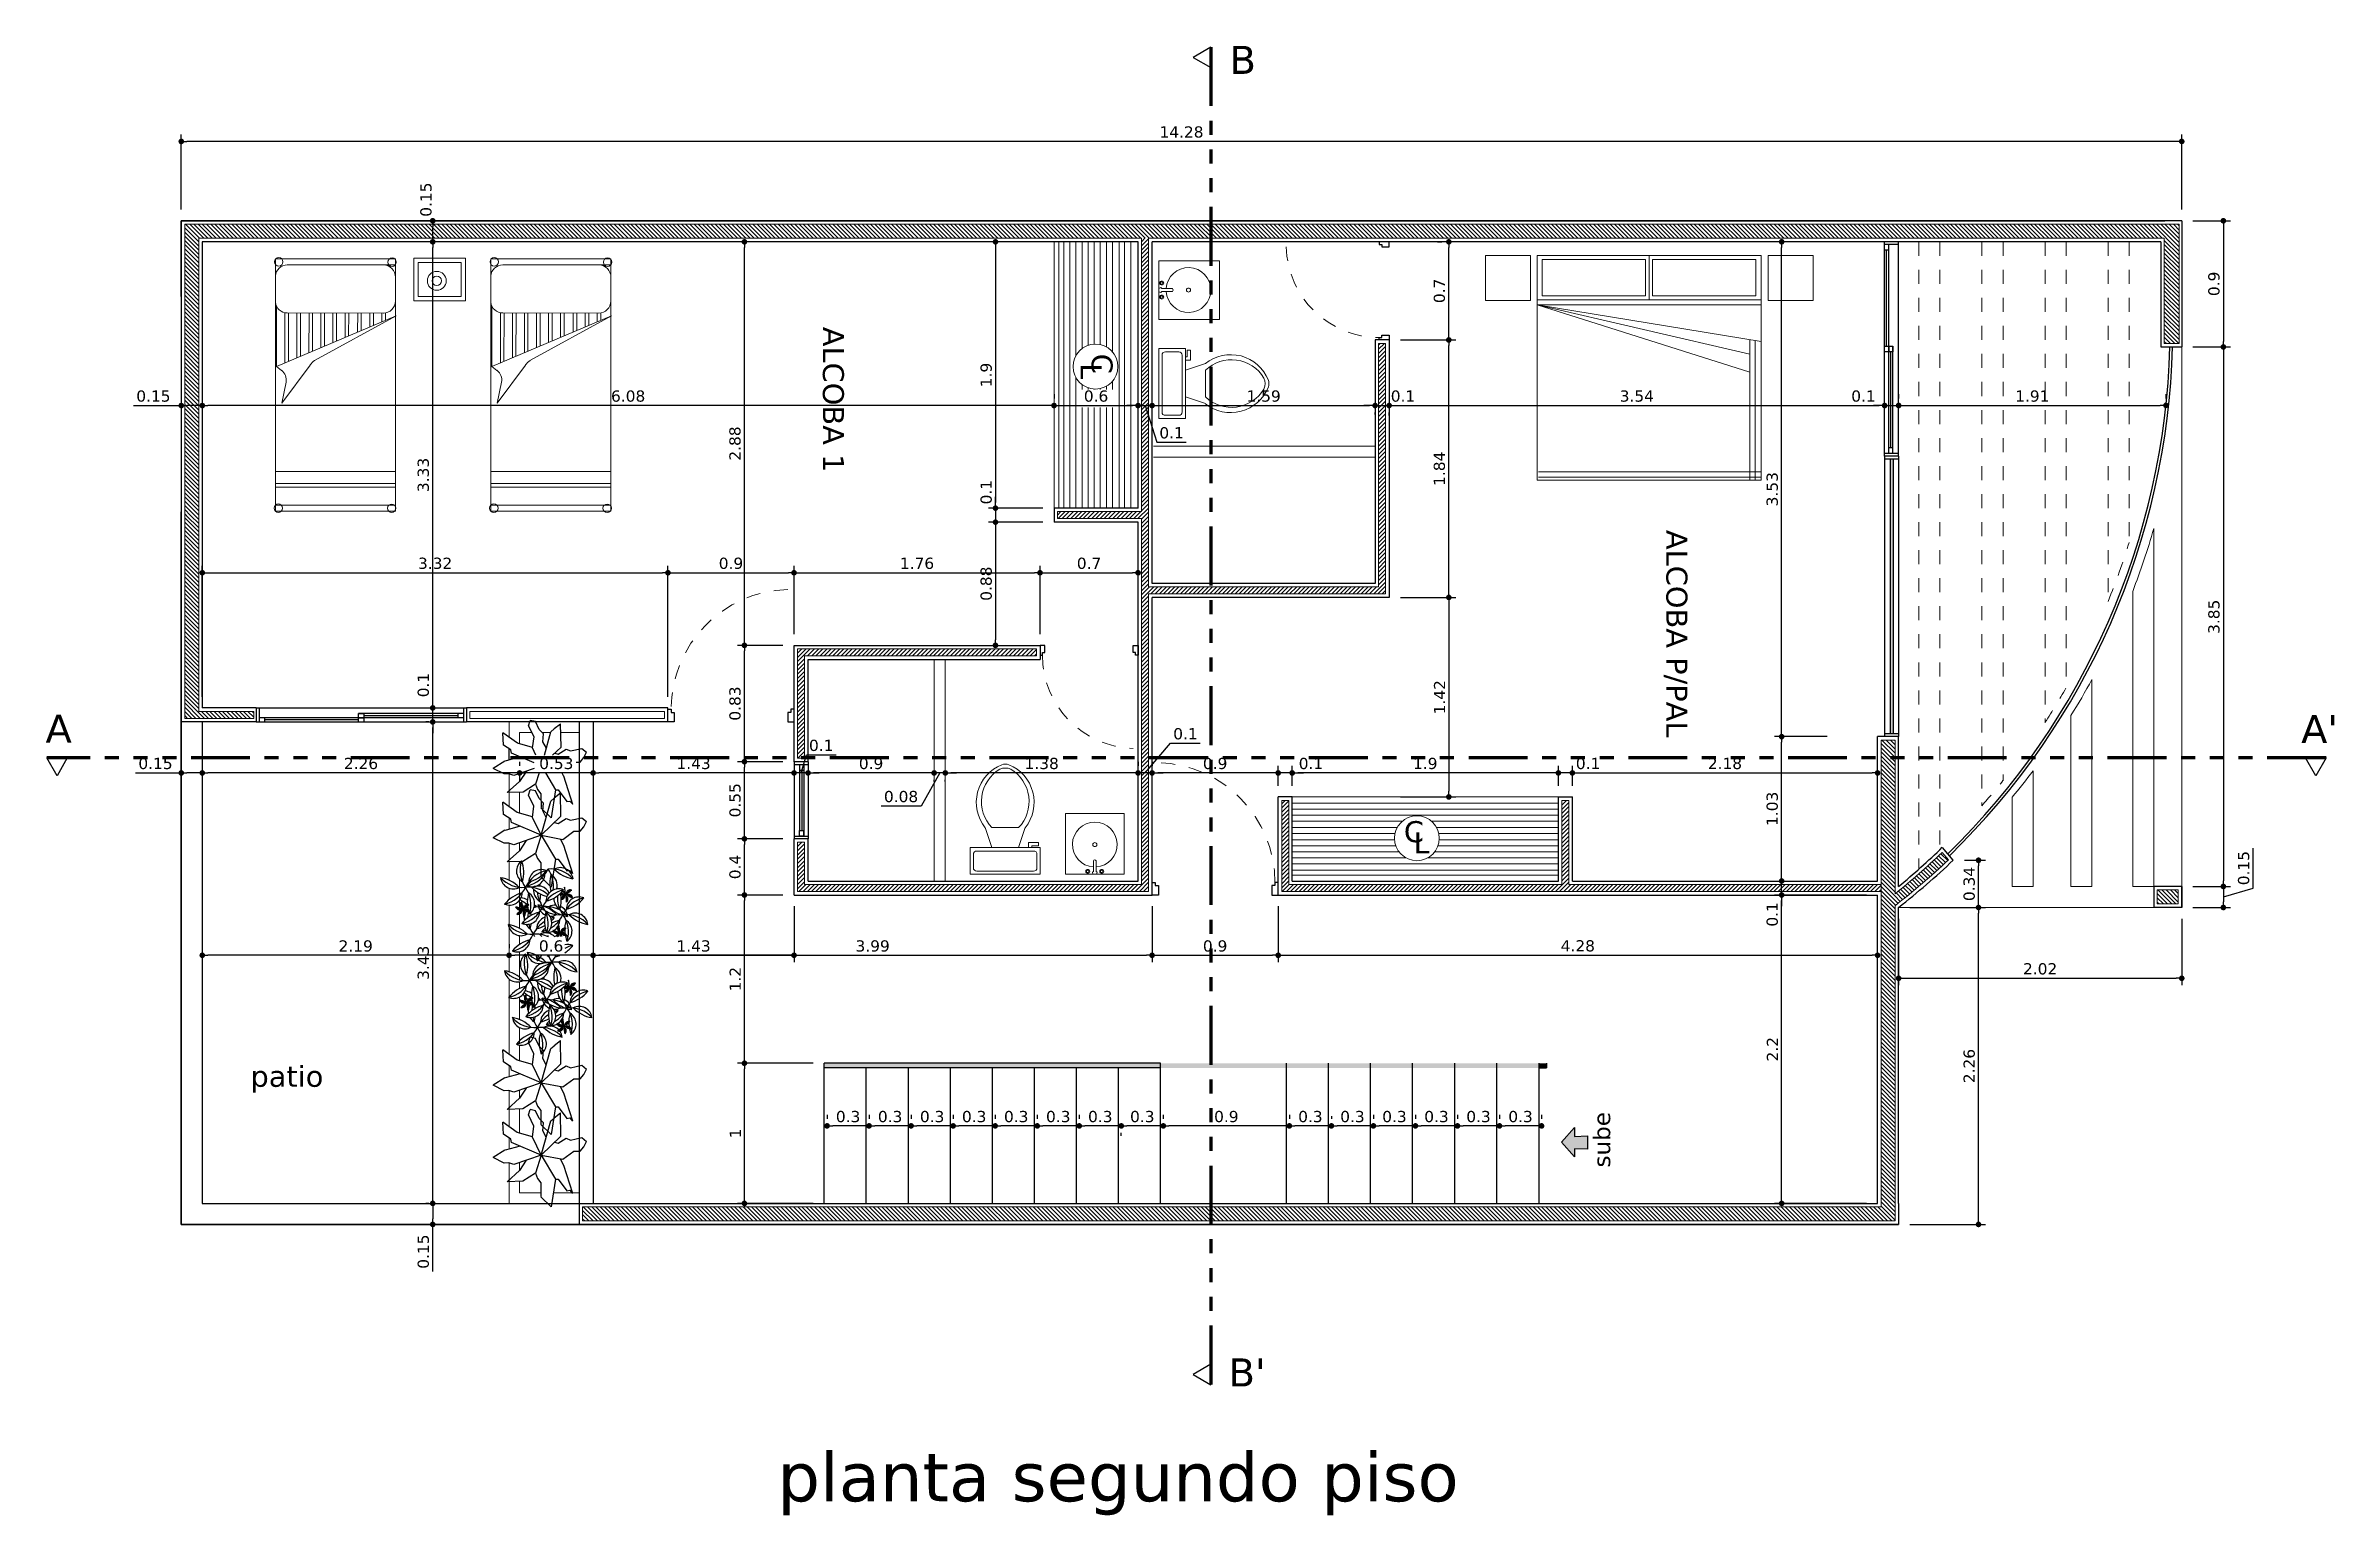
# Model space of a CAD drawing. Header units: millimetres. Extents: x -106 to 2534, y 21 to 2786.
# Drawn here: x 1259.31 to 1275.65, y 1394.31 to 1404.79 of the extents above; entities that cross this region are included whole.
import ezdxf

# ---------------------------------------------------------------- set-up
doc = ezdxf.new("R2010")
doc.units = ezdxf.units.MM
doc.linetypes.add('ACAD_ISO03W100', pattern=[30, 12, -18])
doc.linetypes.add('ACAD_ISO14W100', pattern=[24, 12, -3, 0, -3, 0, -3, 0, -3])
for name, color, linetype, lineweight in [('achurado', 142, 'Continuous', 9), ('asceso ban', 64, 'Continuous', 20), ('colet', 45, 'Continuous', 18), ('cotas 02', 132, 'Continuous', 13), ('escalera', 90, 'Continuous', 30), ('jardinera', 130, 'Continuous', 20), ('L. corte', 106, 'ACAD_ISO14W100', 80), ('marco', 54, 'Continuous', 25), ('MOBILIARIO', 132, 'Continuous', 20), ('muro bajo', 202, 'Continuous', 25), ('muros', 20, 'Continuous', 30), ('placa.plant', 64, 'Continuous', 20), ('pollo', 91, 'Continuous', 20), ('puerta . lejan', 64, 'Continuous', 13), ('punteada', 210, 'ACAD_ISO03W100', 13), ('textos', 116, 'Continuous', 40), ('varanda', 240, 'Continuous', 25)]:
    doc.layers.add(name, color=color, linetype=linetype, lineweight=lineweight)
doc.layers.add('VERDE', color=3, linetype='Continuous')
doc.styles.get("Standard").update_dxf_attribs({"font": 'verdana.ttf'})
doc.dimstyles.new('cota 1.50', dxfattribs={"dimtxt": 0.08, "dimasz": 0.04, "dimexe": 0.05, "dimexo": 0.08, "dimgap": 0.025, "dimtad": 1, "dimdsep": 46, "dimtxsty": 'Standard', "dimblk": 'DOT', "dimcen": 2.5, "dimadec": 0, "dimazin": 0, "dimtm": 1e-09, "dimtfac": 1, "dimtmove": 0, "dimatfit": 3, "dimfxl": 1, "dimarcsym": 0})
pattern_1 = [(315, (-110.421163, 2645.373939), (0.01499999997, 0.01499999997), [])]

msp = doc.modelspace()

# ---------------------------------------------------------------- texts
at = {"layer": 'textos', "width": 5.37212, "attachment_point": 1}
for s, insert, char_height in [('B', (1267.765, 1404.794), 0.2), ('A', (1259.313, 1400.023), 0.2), ("A'", (1275.414, 1400.02), 0.2), ('C', (1269.009, 1399.263), 0.15), ('L', (1269.078, 1399.184), 0.15), ('patio', (1260.776, 1397.518), 0.15), ("B'", (1267.758, 1395.43), 0.2), ('planta segundo piso', (1264.537, 1394.761), 0.35)]:
    msp.add_mtext(s, dxfattribs=dict(at, insert=insert, char_height=char_height))
for s, insert, char_height, rotation in [('ALCOBA 1', (1265.012, 1402.79), 0.15, 270), ('C', (1266.93, 1402.598), 0.15, 270), ('L', (1266.851, 1402.53), 0.15, 270), ('ALCOBA P/PAL', (1271.033, 1401.341), 0.15, 270), ('sube', (1270.362, 1396.792), 0.12, 90)]:
    msp.add_mtext(s, dxfattribs=dict(at, insert=insert, char_height=char_height, rotation=rotation))

# ---------------------------------------------------------------- blocks, each defined once
blk = doc.blocks.new('*U87')
at = {"layer": 'marco'}
for p, q in [((881.869, 521.157), (881.869, 519.627)), ((881.869, 521.137), (881.969, 521.137)), ((881.909, 521.137), (881.909, 520.372)), ((881.939, 521.137), (881.939, 519.647)), ((881.969, 521.157), (881.969, 519.627)), ((881.909, 521.097), (881.939, 521.097)), ((881.924, 521.097), (881.924, 520.412)), ((881.909, 520.412), (881.939, 520.412)), ((881.909, 520.372), (881.909, 520.412)), ((881.939, 520.372), (881.909, 520.372)), ((881.939, 520.412), (881.939, 520.372)), ((881.939, 520.412), (881.969, 520.412)), ((881.939, 520.372), (881.939, 520.412)), ((881.969, 520.372), (881.939, 520.372)), ((881.954, 520.372), (881.954, 519.687)), ((881.969, 520.412), (881.969, 520.372)), ((881.869, 519.647), (881.969, 519.647)), ((881.939, 519.687), (881.969, 519.687))]:
    blk.add_line(p, q, dxfattribs=at)
blk = doc.blocks.new('*U138')
at = {"layer": 'marco'}
for p, q in [((881.869, 521.143), (881.869, 519.643)), ((881.869, 521.123), (881.969, 521.123)), ((881.909, 521.123), (881.909, 520.372)), ((881.939, 521.123), (881.939, 519.663)), ((881.969, 521.143), (881.969, 519.643)), ((881.909, 521.083), (881.939, 521.083)), ((881.924, 521.083), (881.924, 520.412)), ((881.909, 520.412), (881.939, 520.412)), ((881.909, 520.372), (881.909, 520.412)), ((881.939, 520.372), (881.909, 520.372)), ((881.939, 520.412), (881.939, 520.372)), ((881.939, 520.412), (881.969, 520.412)), ((881.939, 520.372), (881.939, 520.412)), ((881.969, 520.372), (881.939, 520.372)), ((881.954, 520.372), (881.954, 519.703)), ((881.969, 520.412), (881.969, 520.372)), ((881.869, 519.663), (881.969, 519.663)), ((881.939, 519.703), (881.969, 519.703))]:
    blk.add_line(p, q, dxfattribs=at)
blk = doc.blocks.new('A$C60677ADB')
at = {"layer": 'MOBILIARIO', "ltscale": 5}
for p, q in [((0, 2.455), (0, 0.459)), ((2.002, 2.455), (0, 2.455)), ((0.394, 2.455), (0.394, 0.459)), ((0.441, 2.455), (0.441, 0.459)), ((0.441, 0.459), (0.765, 2.455)), ((1.926, 0.473), (1.926, 2.455)), ((1.973, 0.473), (1.973, 2.455)), ((2.002, 0.459), (2.002, 2.455)), ((0.035, 1.488), (0.035, 2.408)), ((0.035, 2.408), (0.361, 2.408)), ((0.361, 2.408), (0.361, 1.488)), ((0.441, 0.459), (0.878, 2.354)), ((0.441, 0.459), (1.039, 2.354)), ((0.748, 2.354), (2.002, 2.354)), ((0.756, 2.403), (2.002, 2.403)), ((0, 1.457), (0.394, 1.457)), ((0.361, 1.488), (0.035, 1.488)), ((0.035, 1.426), (0.035, 0.506)), ((0.361, 1.426), (0.035, 1.426)), ((0.361, 0.506), (0.361, 1.426)), ((0, 0.459), (2.002, 0.459)), ((0.035, 0.506), (0.361, 0.506))]:
    blk.add_line(p, q, dxfattribs=at)
for points in [[(0, 2.519), (0.4, 2.519), (0.4, 2.919), (0, 2.919)], [(0, 0), (0.4, 0), (0.4, 0.4), (0, 0.4)]]:
    blk.add_lwpolyline(points, close=True, dxfattribs=at)
blk = doc.blocks.new('m2')
at = {"linetype": 'Continuous'}
for p, q in [((-0.0136, 0.0587), (-0.0096, 0.0703)), ((0.01, 0.0406), (-0.0096, 0.0703)), ((-0.0434, 0.0527), (-0.0514, 0.0499)), ((-0.0494, 0.0415), (-0.0514, 0.0499)), ((-0.0331, 0.0317), (-0.0494, 0.0415)), ((-0.0327, 0.0455), (-0.0436, 0.0528)), ((-0.0233, 0.0434), (-0.0327, 0.0455)), ((-0.0178, 0.0328), (-0.0233, 0.0434)), ((-0.0156, 0.052), (-0.0135, 0.0583)), ((0, 0), (-0.0156, 0.052)), ((0, 0), (0.01, 0.0406)), ((0.0121, 0.0291), (0.0184, 0.042)), ((0.0184, 0.042), (0.0255, 0.0433)), ((0.0255, 0.0433), (0.0383, 0.0557)), ((0.0383, 0.0557), (0.0473, 0.0545)), ((0.0386, 0.0316), (0.047, 0.0367)), ((0.047, 0.0367), (0.0481, 0.0455)), ((0.0481, 0.0455), (0.0473, 0.0545)), ((-0.0495, 0.01), (-0.0764, 0.0115)), ((-0.0658, -0.0036), (-0.0764, 0.0115)), ((-0.0265, 0.0167), (-0.0495, 0.01)), ((0, 0), (-0.0491, -0.0077)), ((-0.0261, 0.016), (-0.0331, 0.0317)), ((0, 0), (-0.028, -0.0346)), ((0, 0), (-0.0261, 0.016)), ((-0.0081, 0.0272), (-0.0178, 0.0328)), ((0, 0), (0.031, 0.012)), ((0, 0), (0.0379, -0.0193)), ((0, 0), (0.007, -0.0281)), ((0.0068, 0.0275), (0.0121, 0.0291)), ((0.0272, 0.0105), (0.0368, 0.0051)), ((0.031, 0.012), (0.0386, 0.0316)), ((0.0366, 0.0052), (0.0711, -0.0239)), ((-0.0527, -0.004), (-0.0658, -0.0036)), ((-0.0512, -0.0231), (-0.0603, -0.0421)), ((-0.0491, -0.0077), (-0.0527, -0.004)), ((-0.0346, -0.0054), (-0.0509, -0.023)), ((-0.028, -0.0346), (-0.0356, -0.0364)), ((-0.0152, -0.0188), (-0.0156, -0.0375)), ((0.007, -0.0281), (-0.0025, -0.0486)), ((0.007, -0.0281), (0.0139, -0.0332)), ((0.0139, -0.0332), (0.0219, -0.0361)), ((0.0379, -0.0193), (0.0412, -0.0171)), ((0.0379, -0.0193), (0.0548, -0.0588)), ((0.0412, -0.0171), (0.0619, -0.0252)), ((0.0619, -0.0252), (0.0652, -0.0223)), ((0.0652, -0.0223), (0.0715, -0.024)), ((-0.0417, -0.0405), (-0.0603, -0.0421)), ((-0.0356, -0.0364), (-0.0417, -0.0405)), ((-0.0156, -0.0375), (-0.0225, -0.0619)), ((-0.0025, -0.0486), (-0.0225, -0.0619)), ((0.0219, -0.0361), (0.0331, -0.0539)), ((0.0331, -0.0542), (0.0548, -0.0588))]:
    blk.add_line(p, q, dxfattribs=at)
blk = doc.blocks.new('lava mano 03')
at = {"layer": 'asceso ban'}
for p, q in [((1249.724, 1380.694), (1249.648, 1380.694)), ((1249.724, 1380.694), (1249.73, 1380.701)), ((1249.73, 1380.701), (1249.745, 1380.697)), ((1249.724, 1380.674), (1249.648, 1380.674)), ((1249.724, 1380.674), (1249.73, 1380.667)), ((1249.73, 1380.667), (1249.745, 1380.672))]:
    blk.add_line(p, q, dxfattribs=at)
blk.add_lwpolyline([(1249.311, 1380.894), (1249.745, 1380.894), (1249.745, 1380.475), (1249.311, 1380.475)], close=True, dxfattribs=at)
for centre, radius in [((1249.533, 1380.684), 0.0145), ((1249.724, 1380.734), 0.014), ((1249.724, 1380.734), 0.00819), ((1249.724, 1380.634), 0.014), ((1249.724, 1380.634), 0.00819)]:
    blk.add_circle(centre, radius, dxfattribs=at)
for centre, radius, start, end in [((1249.533, 1380.684), 0.16, 3.5735, 356.4265), ((1249.654, 1380.684), 0.0115, 119.3552, 240.6448)]:
    blk.add_arc(centre, radius, start, end, dxfattribs=at)
blk = doc.blocks.new('sanit')
at = {"layer": 'asceso ban'}
for p, q in [((1242.181, 1375.325), (1242.086, 1375.325)), ((1242.229, 1375.195), (1242.372, 1375.242)), ((1242.372, 1375.195), (1242.372, 1375.004)), ((1242.229, 1375.004), (1242.372, 1374.956)), ((1242.229, 1374.933), (1242.265, 1374.933)), ((1242.241, 1374.909), (1242.229, 1374.909)), ((1242.241, 1374.861), (1242.241, 1374.909)), ((1242.265, 1374.861), (1242.241, 1374.861)), ((1242.265, 1374.933), (1242.265, 1374.861))]:
    blk.add_line(p, q, dxfattribs=at)
blk.add_lwpolyline([(1242.229, 1375.349), (1242.039, 1375.349), (1242.039, 1374.849), (1242.229, 1374.849)], close=True, dxfattribs=at)
for points in [[(1242.062, 1375.302), (1242.062, 1374.897)], [(1242.205, 1374.897), (1242.205, 1375.302)], [(1242.086, 1374.873), (1242.181, 1374.873)]]:
    blk.add_lwpolyline(points, dxfattribs=at)
for centre, radius, start, end in [((1242.083, 1375.305), 0.021, 81.8699, 188.1301), ((1242.184, 1375.305), 0.021, 351.8699, 98.1301), ((1242.552, 1375.016), 0.29, 22.0284, 128.5307), ((1242.558, 1374.999), 0.27, 31.053, 133.6321), ((1242.702, 1375.099), 0.0952, 335.7318, 24.2682), ((1242.552, 1375.183), 0.29, 231.4691, 337.9714), ((1242.558, 1375.199), 0.27, 226.3677, 328.9468), ((1242.729, 1375.099), 0.0952, 344.8605, 15.1395), ((1242.083, 1374.894), 0.021, 171.8699, 278.1301), ((1242.184, 1374.894), 0.021, 261.8699, 8.1301)]:
    blk.add_arc(centre, radius, start, end, dxfattribs=at)
blk = doc.blocks.new('cama3')
for p, q in [((1234.245, 1376.414), (1234.245, 1375.557)), ((1236.045, 1376.414), (1234.245, 1376.414)), ((1234.289, 1376.414), (1234.288, 1376.328)), ((1234.288, 1376.328), (1234.288, 1375.642)), ((1234.684, 1376.342), (1234.631, 1376.342)), ((1234.632, 1376.328), (1234.631, 1375.642)), ((1234.695, 1376.316), (1234.632, 1376.316)), ((1234.651, 1376.418), (1235.014, 1375.565)), ((1234.97, 1375.836), (1234.651, 1376.418)), ((1235.763, 1375.557), (1235.763, 1376.414)), ((1235.848, 1375.557), (1235.848, 1376.414)), ((1235.874, 1375.557), (1235.874, 1376.414)), ((1236.003, 1375.557), (1236.003, 1376.414)), ((1236.045, 1375.557), (1236.045, 1376.414)), ((1234.72, 1376.256), (1234.632, 1376.256)), ((1234.731, 1376.23), (1234.632, 1376.23)), ((1234.757, 1376.17), (1234.632, 1376.17)), ((1234.768, 1376.144), (1234.632, 1376.145)), ((1234.795, 1376.079), (1234.632, 1376.08)), ((1234.806, 1376.054), (1234.632, 1376.054)), ((1234.83, 1375.994), (1234.632, 1375.994)), ((1234.843, 1375.968), (1234.632, 1375.968)), ((1234.868, 1375.908), (1234.632, 1375.908)), ((1234.879, 1375.882), (1234.632, 1375.882)), ((1234.905, 1375.822), (1234.632, 1375.822)), ((1234.916, 1375.796), (1234.632, 1375.797)), ((1235.276, 1375.603), (1235.003, 1375.804)), ((1234.941, 1375.736), (1234.631, 1375.737)), ((1234.952, 1375.711), (1234.631, 1375.711)), ((1234.978, 1375.65), (1234.631, 1375.651)), ((1235.126, 1375.633), (1235.276, 1375.603)), ((1234.245, 1375.557), (1236.045, 1375.557)), ((1235.014, 1375.565), (1234.584, 1375.565)), ((1234.989, 1375.625), (1234.63, 1375.625)), ((1235.014, 1375.565), (1235.041, 1375.6))]:
    blk.add_line(p, q)
for centre in [(1234.269, 1376.39), (1236.025, 1376.387), (1234.267, 1375.581), (1236.024, 1375.578)]:
    blk.add_circle(centre, 0.03)
for centre, radius, start, end in [((1234.377, 1376.326), 0.0882, 90.7129, 178.4488), ((1234.546, 1376.327), 0.0866, 0.1459, 89.3088), ((1235.104, 1375.942), 0.171, 218.1597, 233.6758), ((1234.374, 1375.642), 0.0857, 179.9006, 265.8636), ((1234.546, 1375.642), 0.0857, 276.3193, 359.9006), ((1235.109, 1375.549), 0.0857, 78.9623, 142.9899)]:
    blk.add_arc(centre, radius, start, end)
blk = doc.blocks.new('camas')
at = {"layer": 'MOBILIARIO'}
for points in [[(1321.896, 1316.497), (1322.199, 1316.497), (1322.199, 1316.127), (1321.896, 1316.127)], [(1321.927, 1316.466), (1322.168, 1316.466), (1322.168, 1316.158), (1321.927, 1316.158)]]:
    blk.add_lwpolyline(points, close=True, dxfattribs=at)
for radius in [0.0674, 0.0337]:
    blk.add_circle((1322.057, 1316.291), radius, dxfattribs=at)
for p in [(87.655, -58.88), (87.655, -60.418)]:
    blk.add_blockref('cama3', p, dxfattribs=at)
blk = doc.blocks.new('_Dot')
at = {"color": 0, "linetype": 'ByBlock', "lineweight": -2}
blk.add_line((-0.5, 0), (-1, 0), dxfattribs=at)
at = {"color": 0, "linetype": 'ByBlock', "const_width": 0.5}
blk.add_lwpolyline([(-0.25, 0, 1), (0.25, 0, 1)], format="xyb", close=True, dxfattribs=at)
blk = doc.blocks.new('*D235')
at = {"layer": 'cotas 02', "color": 0, "lineweight": -2, "transparency": 16777216}
for p, q in [((1260.282, 1403.626), (1260.282, 1404.162)), ((1274.522, 1404.112), (1260.322, 1404.112)), ((1274.562, 1403.626), (1274.562, 1404.162))]:
    blk.add_line(p, q, dxfattribs=at)
at = {"layer": 'Defpoints', "color": 0, "transparency": 16777216}
for p in [(1260.282, 1404.112), (1260.282, 1403.546), (1274.562, 1403.546)]:
    blk.add_point(p, dxfattribs=at)
at = {"layer": 'cotas 02', "color": 0, "lineweight": -2, "transparency": 16777216, "xscale": 0.03999999999999999, "yscale": 0.03999999999999999, "zscale": 0.03999999999999999, "rotation": 180}
blk.add_blockref('_Dot', (1260.282, 1404.112), dxfattribs=at)
at = {"layer": 'cotas 02', "color": 0, "lineweight": -2, "transparency": 16777216, "xscale": 0.03999999999999999, "yscale": 0.03999999999999999, "zscale": 0.03999999999999999}
blk.add_blockref('_Dot', (1274.562, 1404.112), dxfattribs=at)
at = {"layer": 'cotas 02', "color": 0, "transparency": 16777216, "insert": (1267.422, 1404.179), "char_height": 0.08, "attachment_point": 5}
blk.add_mtext('14.28', dxfattribs=at)
blk = doc.blocks.new('*D237')
at = {"layer": 'cotas 02', "color": 0, "lineweight": -2, "transparency": 16777216}
for p, q in [((1260.432, 1402.308), (1260.432, 1402.278)), ((1266.512, 1402.308), (1266.512, 1402.278)), ((1266.472, 1402.228), (1260.472, 1402.228))]:
    blk.add_line(p, q, dxfattribs=at)
at = {"layer": 'Defpoints', "color": 0, "transparency": 16777216}
for p in [(1260.432, 1402.228), (1260.432, 1402.228), (1266.512, 1402.228)]:
    blk.add_point(p, dxfattribs=at)
at = {"layer": 'cotas 02', "color": 0, "lineweight": -2, "transparency": 16777216, "xscale": 0.03999999999999999, "yscale": 0.03999999999999999, "zscale": 0.03999999999999999, "rotation": 180}
blk.add_blockref('_Dot', (1260.432, 1402.228), dxfattribs=at)
at = {"layer": 'cotas 02', "color": 0, "lineweight": -2, "transparency": 16777216, "xscale": 0.03999999999999999, "yscale": 0.03999999999999999, "zscale": 0.03999999999999999}
blk.add_blockref('_Dot', (1266.512, 1402.228), dxfattribs=at)
at = {"layer": 'cotas 02', "color": 0, "transparency": 16777216, "insert": (1263.472, 1402.295), "char_height": 0.08, "attachment_point": 5}
blk.add_mtext('6.08', dxfattribs=at)
blk = doc.blocks.new('*D238')
at = {"layer": 'cotas 02', "color": 0, "lineweight": -2, "transparency": 16777216}
for p, q in [((1260.282, 1402.308), (1260.282, 1402.278)), ((1260.432, 1402.308), (1260.432, 1402.278)), ((1259.941, 1402.228), (1260.282, 1402.228)), ((1260.392, 1402.228), (1260.322, 1402.228))]:
    blk.add_line(p, q, dxfattribs=at)
at = {"layer": 'Defpoints', "color": 0, "transparency": 16777216}
for p in [(1260.282, 1402.228), (1260.282, 1402.228), (1260.432, 1402.228)]:
    blk.add_point(p, dxfattribs=at)
at = {"layer": 'cotas 02', "color": 0, "lineweight": -2, "transparency": 16777216, "xscale": 0.03999999999999999, "yscale": 0.03999999999999999, "zscale": 0.03999999999999999, "rotation": 180}
blk.add_blockref('_Dot', (1260.282, 1402.228), dxfattribs=at)
at = {"layer": 'cotas 02', "color": 0, "lineweight": -2, "transparency": 16777216, "xscale": 0.03999999999999999, "yscale": 0.03999999999999999, "zscale": 0.03999999999999999}
blk.add_blockref('_Dot', (1260.432, 1402.228), dxfattribs=at)
at = {"layer": 'cotas 02', "color": 0, "transparency": 16777216, "insert": (1260.083, 1402.295), "char_height": 0.08, "attachment_point": 5}
blk.add_mtext('0.15', dxfattribs=at)
blk = doc.blocks.new('*D239')
at = {"layer": 'cotas 02', "color": 0, "lineweight": -2, "transparency": 16777216}
for p, q in [((1266.512, 1402.308), (1266.512, 1402.278)), ((1266.552, 1402.228), (1267.072, 1402.228)), ((1267.112, 1402.151), (1267.112, 1402.178))]:
    blk.add_line(p, q, dxfattribs=at)
at = {"layer": 'Defpoints', "color": 0, "transparency": 16777216}
for p in [(1266.512, 1402.228), (1267.112, 1402.231), (1267.112, 1402.228)]:
    blk.add_point(p, dxfattribs=at)
at = {"layer": 'cotas 02', "color": 0, "lineweight": -2, "transparency": 16777216, "xscale": 0.03999999999999999, "yscale": 0.03999999999999999, "zscale": 0.03999999999999999, "rotation": 180}
blk.add_blockref('_Dot', (1266.512, 1402.228), dxfattribs=at)
at = {"layer": 'cotas 02', "color": 0, "lineweight": -2, "transparency": 16777216, "xscale": 0.03999999999999999, "yscale": 0.03999999999999999, "zscale": 0.03999999999999999}
blk.add_blockref('_Dot', (1267.112, 1402.228), dxfattribs=at)
at = {"layer": 'cotas 02', "color": 0, "transparency": 16777216, "insert": (1266.812, 1402.295), "char_height": 0.08, "attachment_point": 5}
blk.add_mtext('0.6', dxfattribs=at)
blk = doc.blocks.new('*D240')
at = {"layer": 'cotas 02', "color": 0, "lineweight": -2, "transparency": 16777216}
for p, q in [((1267.072, 1402.228), (1267.032, 1402.228)), ((1267.112, 1402.228), (1267.212, 1402.228)), ((1267.112, 1402.228), (1267.212, 1402.228)), ((1267.112, 1402.151), (1267.112, 1402.178)), ((1267.162, 1402.228), (1267.245, 1401.966)), ((1267.212, 1402.151), (1267.212, 1402.178)), ((1267.252, 1402.228), (1267.292, 1402.228)), ((1267.245, 1401.966), (1267.456, 1401.966))]:
    blk.add_line(p, q, dxfattribs=at)
at = {"layer": 'Defpoints', "color": 0, "transparency": 16777216}
for p in [(1267.112, 1402.231), (1267.212, 1402.231), (1267.212, 1402.228)]:
    blk.add_point(p, dxfattribs=at)
at = {"layer": 'cotas 02', "color": 0, "lineweight": -2, "transparency": 16777216, "xscale": 0.03999999999999999, "yscale": 0.03999999999999999, "zscale": 0.03999999999999999}
blk.add_blockref('_Dot', (1267.112, 1402.228), dxfattribs=at)
at = {"layer": 'cotas 02', "color": 0, "lineweight": -2, "transparency": 16777216, "xscale": 0.03999999999999999, "yscale": 0.03999999999999999, "zscale": 0.03999999999999999, "rotation": 180}
blk.add_blockref('_Dot', (1267.212, 1402.228), dxfattribs=at)
at = {"layer": 'cotas 02', "color": 0, "transparency": 16777216, "insert": (1267.351, 1402.033), "char_height": 0.08, "attachment_point": 5}
blk.add_mtext('0.1', dxfattribs=at)
blk = doc.blocks.new('*D241')
at = {"layer": 'cotas 02', "color": 0, "lineweight": -2, "transparency": 16777216}
for p, q in [((1267.212, 1402.151), (1267.212, 1402.178)), ((1267.252, 1402.228), (1268.764, 1402.228)), ((1268.804, 1402.163), (1268.804, 1402.178))]:
    blk.add_line(p, q, dxfattribs=at)
at = {"layer": 'Defpoints', "color": 0, "transparency": 16777216}
for p in [(1267.212, 1402.231), (1268.804, 1402.243), (1268.804, 1402.228)]:
    blk.add_point(p, dxfattribs=at)
at = {"layer": 'cotas 02', "color": 0, "lineweight": -2, "transparency": 16777216, "xscale": 0.03999999999999999, "yscale": 0.03999999999999999, "zscale": 0.03999999999999999, "rotation": 180}
blk.add_blockref('_Dot', (1267.212, 1402.228), dxfattribs=at)
at = {"layer": 'cotas 02', "color": 0, "lineweight": -2, "transparency": 16777216, "xscale": 0.03999999999999999, "yscale": 0.03999999999999999, "zscale": 0.03999999999999999}
blk.add_blockref('_Dot', (1268.804, 1402.228), dxfattribs=at)
at = {"layer": 'cotas 02', "color": 0, "transparency": 16777216, "insert": (1268.008, 1402.295), "char_height": 0.08, "attachment_point": 5}
blk.add_mtext('1.59', dxfattribs=at)
blk = doc.blocks.new('*D242')
at = {"layer": 'cotas 02', "color": 0, "lineweight": -2, "transparency": 16777216}
for p, q in [((1268.764, 1402.228), (1268.724, 1402.228)), ((1268.804, 1402.228), (1268.904, 1402.228)), ((1268.804, 1402.163), (1268.804, 1402.178)), ((1268.904, 1402.158), (1268.904, 1402.178)), ((1268.944, 1402.228), (1268.984, 1402.228))]:
    blk.add_line(p, q, dxfattribs=at)
at = {"layer": 'Defpoints', "color": 0, "transparency": 16777216}
for p in [(1268.804, 1402.243), (1268.904, 1402.238), (1268.904, 1402.228)]:
    blk.add_point(p, dxfattribs=at)
at = {"layer": 'cotas 02', "color": 0, "lineweight": -2, "transparency": 16777216, "xscale": 0.03999999999999999, "yscale": 0.03999999999999999, "zscale": 0.03999999999999999}
blk.add_blockref('_Dot', (1268.804, 1402.228), dxfattribs=at)
at = {"layer": 'cotas 02', "color": 0, "lineweight": -2, "transparency": 16777216, "xscale": 0.03999999999999999, "yscale": 0.03999999999999999, "zscale": 0.03999999999999999, "rotation": 180}
blk.add_blockref('_Dot', (1268.904, 1402.228), dxfattribs=at)
at = {"layer": 'cotas 02', "color": 0, "transparency": 16777216, "insert": (1269.003, 1402.295), "char_height": 0.08, "attachment_point": 5}
blk.add_mtext('0.1', dxfattribs=at)
blk = doc.blocks.new('*D243')
at = {"layer": 'cotas 02', "color": 0, "lineweight": -2, "transparency": 16777216}
for p, q in [((1268.904, 1402.158), (1268.904, 1402.178)), ((1268.944, 1402.228), (1272.401, 1402.228)), ((1272.441, 1402.163), (1272.441, 1402.178))]:
    blk.add_line(p, q, dxfattribs=at)
at = {"layer": 'Defpoints', "color": 0, "transparency": 16777216}
for p in [(1268.904, 1402.238), (1272.441, 1402.243), (1272.441, 1402.228)]:
    blk.add_point(p, dxfattribs=at)
at = {"layer": 'cotas 02', "color": 0, "lineweight": -2, "transparency": 16777216, "xscale": 0.03999999999999999, "yscale": 0.03999999999999999, "zscale": 0.03999999999999999, "rotation": 180}
blk.add_blockref('_Dot', (1268.904, 1402.228), dxfattribs=at)
at = {"layer": 'cotas 02', "color": 0, "lineweight": -2, "transparency": 16777216, "xscale": 0.03999999999999999, "yscale": 0.03999999999999999, "zscale": 0.03999999999999999}
blk.add_blockref('_Dot', (1272.441, 1402.228), dxfattribs=at)
at = {"layer": 'cotas 02', "color": 0, "transparency": 16777216, "insert": (1270.672, 1402.295), "char_height": 0.08, "attachment_point": 5}
blk.add_mtext('3.54', dxfattribs=at)
blk = doc.blocks.new('*D244')
at = {"layer": 'cotas 02', "color": 0, "lineweight": -2, "transparency": 16777216}
for p, q in [((1272.541, 1402.308), (1272.541, 1402.278)), ((1272.401, 1402.228), (1272.361, 1402.228)), ((1272.441, 1402.228), (1272.541, 1402.228)), ((1272.441, 1402.163), (1272.441, 1402.178)), ((1272.581, 1402.228), (1272.621, 1402.228))]:
    blk.add_line(p, q, dxfattribs=at)
at = {"layer": 'Defpoints', "color": 0, "transparency": 16777216}
for p in [(1272.441, 1402.243), (1272.541, 1402.228), (1272.541, 1402.228)]:
    blk.add_point(p, dxfattribs=at)
at = {"layer": 'cotas 02', "color": 0, "lineweight": -2, "transparency": 16777216, "xscale": 0.03999999999999999, "yscale": 0.03999999999999999, "zscale": 0.03999999999999999}
blk.add_blockref('_Dot', (1272.441, 1402.228), dxfattribs=at)
at = {"layer": 'cotas 02', "color": 0, "lineweight": -2, "transparency": 16777216, "xscale": 0.03999999999999999, "yscale": 0.03999999999999999, "zscale": 0.03999999999999999, "rotation": 180}
blk.add_blockref('_Dot', (1272.541, 1402.228), dxfattribs=at)
at = {"layer": 'cotas 02', "color": 0, "transparency": 16777216, "insert": (1272.29, 1402.295), "char_height": 0.08, "attachment_point": 5}
blk.add_mtext('0.1', dxfattribs=at)
blk = doc.blocks.new('*D245')
at = {"layer": 'cotas 02', "color": 0, "lineweight": -2, "transparency": 16777216}
for p, q in [((1272.541, 1402.308), (1272.541, 1402.279)), ((1274.449, 1402.309), (1274.449, 1402.279)), ((1272.581, 1402.229), (1274.409, 1402.229))]:
    blk.add_line(p, q, dxfattribs=at)
at = {"layer": 'Defpoints', "color": 0, "transparency": 16777216}
for p in [(1272.541, 1402.228), (1274.449, 1402.229), (1274.449, 1402.229)]:
    blk.add_point(p, dxfattribs=at)
at = {"layer": 'cotas 02', "color": 0, "lineweight": -2, "transparency": 16777216, "xscale": 0.03999999999999999, "yscale": 0.03999999999999999, "zscale": 0.03999999999999999, "rotation": 180}
blk.add_blockref('_Dot', (1272.541, 1402.229), dxfattribs=at)
at = {"layer": 'cotas 02', "color": 0, "lineweight": -2, "transparency": 16777216, "xscale": 0.03999999999999999, "yscale": 0.03999999999999999, "zscale": 0.03999999999999999}
blk.add_blockref('_Dot', (1274.449, 1402.229), dxfattribs=at)
at = {"layer": 'cotas 02', "color": 0, "transparency": 16777216, "insert": (1273.495, 1402.295), "char_height": 0.08, "attachment_point": 5}
blk.add_mtext('1.91', dxfattribs=at)
blk = doc.blocks.new('*D246')
at = {"layer": 'cotas 02', "color": 0, "lineweight": -2, "transparency": 16777216}
for p, q in [((1274.642, 1403.546), (1274.909, 1403.546)), ((1274.859, 1403.506), (1274.859, 1402.686)), ((1274.642, 1402.646), (1274.909, 1402.646))]:
    blk.add_line(p, q, dxfattribs=at)
at = {"layer": 'Defpoints', "color": 0, "transparency": 16777216}
for p in [(1274.562, 1403.546), (1274.562, 1402.646), (1274.859, 1402.646)]:
    blk.add_point(p, dxfattribs=at)
at = {"layer": 'cotas 02', "color": 0, "lineweight": -2, "transparency": 16777216, "xscale": 0.03999999999999999, "yscale": 0.03999999999999999, "zscale": 0.03999999999999999}
for p, rotation in [((1274.859, 1403.546), 90), ((1274.859, 1402.646), 270)]:
    blk.add_blockref('_Dot', p, dxfattribs=dict(at, rotation=rotation))
at = {"layer": 'cotas 02', "color": 0, "transparency": 16777216, "insert": (1274.792, 1403.096), "char_height": 0.08, "attachment_point": 5, "rotation": 90}
blk.add_mtext('0.9', dxfattribs=at)
blk = doc.blocks.new('*D247')
at = {"layer": 'cotas 02', "color": 0, "lineweight": -2, "transparency": 16777216}
for p, q in [((1274.642, 1402.646), (1274.909, 1402.646)), ((1274.859, 1402.606), (1274.859, 1398.837)), ((1274.642, 1398.797), (1274.909, 1398.797))]:
    blk.add_line(p, q, dxfattribs=at)
at = {"layer": 'Defpoints', "color": 0, "transparency": 16777216}
for p in [(1274.562, 1402.646), (1274.562, 1398.797), (1274.859, 1398.797)]:
    blk.add_point(p, dxfattribs=at)
at = {"layer": 'cotas 02', "color": 0, "lineweight": -2, "transparency": 16777216, "xscale": 0.03999999999999999, "yscale": 0.03999999999999999, "zscale": 0.03999999999999999}
for p, rotation in [((1274.859, 1402.646), 90), ((1274.859, 1398.797), 270)]:
    blk.add_blockref('_Dot', p, dxfattribs=dict(at, rotation=rotation))
at = {"layer": 'cotas 02', "color": 0, "transparency": 16777216, "insert": (1274.792, 1400.721), "char_height": 0.08, "attachment_point": 5, "rotation": 90}
blk.add_mtext('3.85', dxfattribs=at)
blk = doc.blocks.new('*D248')
at = {"layer": 'cotas 02', "color": 0, "lineweight": -2, "transparency": 16777216}
for p, q in [((1275.071, 1398.786), (1275.071, 1399.07)), ((1274.642, 1398.797), (1274.909, 1398.797)), ((1274.859, 1398.722), (1275.071, 1398.786)), ((1274.859, 1398.757), (1274.859, 1398.687)), ((1274.642, 1398.647), (1274.909, 1398.647))]:
    blk.add_line(p, q, dxfattribs=at)
at = {"layer": 'Defpoints', "color": 0, "transparency": 16777216}
for p in [(1274.562, 1398.797), (1274.562, 1398.647), (1274.859, 1398.647)]:
    blk.add_point(p, dxfattribs=at)
at = {"layer": 'cotas 02', "color": 0, "lineweight": -2, "transparency": 16777216, "xscale": 0.03999999999999999, "yscale": 0.03999999999999999, "zscale": 0.03999999999999999}
for p, rotation in [((1274.859, 1398.797), 90), ((1274.859, 1398.647), 270)]:
    blk.add_blockref('_Dot', p, dxfattribs=dict(at, rotation=rotation))
at = {"layer": 'cotas 02', "color": 0, "transparency": 16777216, "insert": (1275.004, 1398.928), "char_height": 0.08, "attachment_point": 5, "rotation": 90}
blk.add_mtext('0.15', dxfattribs=at)
blk = doc.blocks.new('*D249')
at = {"layer": 'cotas 02', "color": 0, "lineweight": -2, "transparency": 16777216}
for p, q in [((1272.621, 1398.647), (1273.161, 1398.647)), ((1273.111, 1396.426), (1273.111, 1398.607)), ((1272.621, 1396.386), (1273.161, 1396.386))]:
    blk.add_line(p, q, dxfattribs=at)
at = {"layer": 'Defpoints', "color": 0, "transparency": 16777216}
for p in [(1272.541, 1398.647), (1273.111, 1398.647), (1272.541, 1396.386)]:
    blk.add_point(p, dxfattribs=at)
at = {"layer": 'cotas 02', "color": 0, "lineweight": -2, "transparency": 16777216, "xscale": 0.03999999999999999, "yscale": 0.03999999999999999, "zscale": 0.03999999999999999}
for p, rotation in [((1273.111, 1398.647), 90), ((1273.111, 1396.386), 270)]:
    blk.add_blockref('_Dot', p, dxfattribs=dict(at, rotation=rotation))
at = {"layer": 'cotas 02', "color": 0, "transparency": 16777216, "insert": (1273.045, 1397.516), "char_height": 0.08, "attachment_point": 5, "rotation": 90}
blk.add_mtext('2.26', dxfattribs=at)
blk = doc.blocks.new('*D250')
at = {"layer": 'cotas 02', "color": 0, "lineweight": -2, "transparency": 16777216}
for p, q in [((1273.011, 1398.984), (1273.161, 1398.984)), ((1273.111, 1398.687), (1273.111, 1398.944)), ((1272.621, 1398.647), (1273.161, 1398.647))]:
    blk.add_line(p, q, dxfattribs=at)
at = {"layer": 'Defpoints', "color": 0, "transparency": 16777216}
for p in [(1272.931, 1398.984), (1273.111, 1398.984), (1272.541, 1398.647)]:
    blk.add_point(p, dxfattribs=at)
at = {"layer": 'cotas 02', "color": 0, "lineweight": -2, "transparency": 16777216, "xscale": 0.03999999999999999, "yscale": 0.03999999999999999, "zscale": 0.03999999999999999}
for p, rotation in [((1273.111, 1398.984), 90), ((1273.111, 1398.647), 270)]:
    blk.add_blockref('_Dot', p, dxfattribs=dict(at, rotation=rotation))
at = {"layer": 'cotas 02', "color": 0, "transparency": 16777216, "insert": (1273.045, 1398.815), "char_height": 0.08, "attachment_point": 5, "rotation": 90}
blk.add_mtext('0.34', dxfattribs=at)
blk = doc.blocks.new('*D251')
at = {"layer": 'cotas 02', "color": 0, "lineweight": -2, "transparency": 16777216}
for p, q in [((1272.311, 1398.736), (1271.656, 1398.736)), ((1271.706, 1396.576), (1271.706, 1398.696)), ((1272.311, 1396.536), (1271.656, 1396.536))]:
    blk.add_line(p, q, dxfattribs=at)
at = {"layer": 'Defpoints', "color": 0, "transparency": 16777216}
for p in [(1271.706, 1398.736), (1272.391, 1398.736), (1272.391, 1396.536)]:
    blk.add_point(p, dxfattribs=at)
at = {"layer": 'cotas 02', "color": 0, "lineweight": -2, "transparency": 16777216, "xscale": 0.03999999999999999, "yscale": 0.03999999999999999, "zscale": 0.03999999999999999}
for p, rotation in [((1271.706, 1398.736), 90), ((1271.706, 1396.536), 270)]:
    blk.add_blockref('_Dot', p, dxfattribs=dict(at, rotation=rotation))
at = {"layer": 'cotas 02', "color": 0, "transparency": 16777216, "insert": (1271.64, 1397.636), "char_height": 0.08, "attachment_point": 5, "rotation": 90}
blk.add_mtext('2.2', dxfattribs=at)
blk = doc.blocks.new('*D252')
at = {"layer": 'cotas 02', "color": 0, "lineweight": -2, "transparency": 16777216}
for p, q in [((1271.626, 1398.836), (1271.656, 1398.836)), ((1271.706, 1398.876), (1271.706, 1398.916)), ((1271.706, 1398.736), (1271.706, 1398.836)), ((1272.311, 1398.736), (1271.656, 1398.736)), ((1271.706, 1398.696), (1271.706, 1398.656))]:
    blk.add_line(p, q, dxfattribs=at)
at = {"layer": 'Defpoints', "color": 0, "transparency": 16777216}
for p in [(1271.706, 1398.836), (1271.706, 1398.836), (1272.391, 1398.736)]:
    blk.add_point(p, dxfattribs=at)
at = {"layer": 'cotas 02', "color": 0, "lineweight": -2, "transparency": 16777216, "xscale": 0.03999999999999999, "yscale": 0.03999999999999999, "zscale": 0.03999999999999999}
for p, rotation in [((1271.706, 1398.836), 270), ((1271.706, 1398.736), 90)]:
    blk.add_blockref('_Dot', p, dxfattribs=dict(at, rotation=rotation))
at = {"layer": 'cotas 02', "color": 0, "transparency": 16777216, "insert": (1271.639, 1398.598), "char_height": 0.08, "attachment_point": 5, "rotation": 90}
blk.add_mtext('0.1', dxfattribs=at)
blk = doc.blocks.new('*D253')
at = {"layer": 'cotas 02', "color": 0, "lineweight": -2, "transparency": 16777216}
for p, q in [((1272.032, 1399.866), (1271.656, 1399.866)), ((1271.706, 1398.876), (1271.706, 1399.826)), ((1271.626, 1398.836), (1271.656, 1398.836))]:
    blk.add_line(p, q, dxfattribs=at)
at = {"layer": 'Defpoints', "color": 0, "transparency": 16777216}
for p in [(1271.706, 1399.866), (1272.112, 1399.866), (1271.706, 1398.836)]:
    blk.add_point(p, dxfattribs=at)
at = {"layer": 'cotas 02', "color": 0, "lineweight": -2, "transparency": 16777216, "xscale": 0.03999999999999999, "yscale": 0.03999999999999999, "zscale": 0.03999999999999999}
for p, rotation in [((1271.706, 1399.866), 90), ((1271.706, 1398.836), 270)]:
    blk.add_blockref('_Dot', p, dxfattribs=dict(at, rotation=rotation))
at = {"layer": 'cotas 02', "color": 0, "transparency": 16777216, "insert": (1271.639, 1399.351), "char_height": 0.08, "attachment_point": 5, "rotation": 90}
blk.add_mtext('1.03', dxfattribs=at)
blk = doc.blocks.new('*D254')
at = {"layer": 'cotas 02', "color": 0, "lineweight": -2, "transparency": 16777216}
for p, q in [((1271.9, 1403.396), (1271.656, 1403.396)), ((1271.706, 1399.906), (1271.706, 1403.356)), ((1272.032, 1399.866), (1271.656, 1399.866))]:
    blk.add_line(p, q, dxfattribs=at)
at = {"layer": 'Defpoints', "color": 0, "transparency": 16777216}
for p in [(1271.706, 1403.396), (1271.98, 1403.396), (1272.112, 1399.866)]:
    blk.add_point(p, dxfattribs=at)
at = {"layer": 'cotas 02', "color": 0, "lineweight": -2, "transparency": 16777216, "xscale": 0.03999999999999999, "yscale": 0.03999999999999999, "zscale": 0.03999999999999999}
for p, rotation in [((1271.706, 1403.396), 90), ((1271.706, 1399.866), 270)]:
    blk.add_blockref('_Dot', p, dxfattribs=dict(at, rotation=rotation))
at = {"layer": 'cotas 02', "color": 0, "transparency": 16777216, "insert": (1271.639, 1401.631), "char_height": 0.08, "attachment_point": 5, "rotation": 90}
blk.add_mtext('3.53', dxfattribs=at)
blk = doc.blocks.new('*D255')
at = {"layer": 'cotas 02', "color": 0, "lineweight": -2, "transparency": 16777216}
for p, q in [((1270.212, 1399.516), (1270.212, 1399.657)), ((1272.391, 1399.516), (1272.391, 1399.657)), ((1270.252, 1399.607), (1272.351, 1399.607))]:
    blk.add_line(p, q, dxfattribs=at)
at = {"layer": 'Defpoints', "color": 0, "transparency": 16777216}
for p in [(1272.391, 1399.607), (1270.212, 1399.436), (1272.391, 1399.436)]:
    blk.add_point(p, dxfattribs=at)
at = {"layer": 'cotas 02', "color": 0, "lineweight": -2, "transparency": 16777216, "xscale": 0.03999999999999999, "yscale": 0.03999999999999999, "zscale": 0.03999999999999999, "rotation": 180}
blk.add_blockref('_Dot', (1270.212, 1399.607), dxfattribs=at)
at = {"layer": 'cotas 02', "color": 0, "lineweight": -2, "transparency": 16777216, "xscale": 0.03999999999999999, "yscale": 0.03999999999999999, "zscale": 0.03999999999999999}
blk.add_blockref('_Dot', (1272.391, 1399.607), dxfattribs=at)
at = {"layer": 'cotas 02', "color": 0, "transparency": 16777216, "insert": (1271.301, 1399.674), "char_height": 0.08, "attachment_point": 5}
blk.add_mtext('2.18', dxfattribs=at)
blk = doc.blocks.new('*D256')
at = {"layer": 'cotas 02', "color": 0, "lineweight": -2, "transparency": 16777216}
for p, q in [((1270.112, 1399.516), (1270.112, 1399.657)), ((1270.212, 1399.516), (1270.212, 1399.657)), ((1270.072, 1399.607), (1270.032, 1399.607)), ((1270.212, 1399.607), (1270.112, 1399.607)), ((1270.252, 1399.607), (1270.292, 1399.607))]:
    blk.add_line(p, q, dxfattribs=at)
at = {"layer": 'Defpoints', "color": 0, "transparency": 16777216}
for p in [(1270.112, 1399.607), (1270.112, 1399.436), (1270.212, 1399.436)]:
    blk.add_point(p, dxfattribs=at)
at = {"layer": 'cotas 02', "color": 0, "lineweight": -2, "transparency": 16777216, "xscale": 0.03999999999999999, "yscale": 0.03999999999999999, "zscale": 0.03999999999999999}
blk.add_blockref('_Dot', (1270.112, 1399.607), dxfattribs=at)
at = {"layer": 'cotas 02', "color": 0, "lineweight": -2, "transparency": 16777216, "xscale": 0.03999999999999999, "yscale": 0.03999999999999999, "zscale": 0.03999999999999999, "rotation": 180}
blk.add_blockref('_Dot', (1270.212, 1399.607), dxfattribs=at)
at = {"layer": 'cotas 02', "color": 0, "transparency": 16777216, "insert": (1270.324, 1399.674), "char_height": 0.08, "attachment_point": 5}
blk.add_mtext('0.1', dxfattribs=at)
blk = doc.blocks.new('*D257')
at = {"layer": 'cotas 02', "color": 0, "lineweight": -2, "transparency": 16777216}
for p, q in [((1268.212, 1399.516), (1268.212, 1399.657)), ((1270.112, 1399.516), (1270.112, 1399.657)), ((1270.072, 1399.607), (1268.252, 1399.607))]:
    blk.add_line(p, q, dxfattribs=at)
at = {"layer": 'Defpoints', "color": 0, "transparency": 16777216}
for p in [(1268.212, 1399.607), (1268.212, 1399.436), (1270.112, 1399.436)]:
    blk.add_point(p, dxfattribs=at)
at = {"layer": 'cotas 02', "color": 0, "lineweight": -2, "transparency": 16777216, "xscale": 0.03999999999999999, "yscale": 0.03999999999999999, "zscale": 0.03999999999999999, "rotation": 180}
blk.add_blockref('_Dot', (1268.212, 1399.607), dxfattribs=at)
at = {"layer": 'cotas 02', "color": 0, "lineweight": -2, "transparency": 16777216, "xscale": 0.03999999999999999, "yscale": 0.03999999999999999, "zscale": 0.03999999999999999}
blk.add_blockref('_Dot', (1270.112, 1399.607), dxfattribs=at)
at = {"layer": 'cotas 02', "color": 0, "transparency": 16777216, "insert": (1269.162, 1399.674), "char_height": 0.08, "attachment_point": 5}
blk.add_mtext('1.9', dxfattribs=at)
blk = doc.blocks.new('*D258')
at = {"layer": 'cotas 02', "color": 0, "lineweight": -2, "transparency": 16777216}
for p, q in [((1268.112, 1399.516), (1268.112, 1399.657)), ((1268.212, 1399.516), (1268.212, 1399.657)), ((1268.072, 1399.607), (1268.032, 1399.607)), ((1268.212, 1399.607), (1268.112, 1399.607)), ((1268.252, 1399.607), (1268.292, 1399.607))]:
    blk.add_line(p, q, dxfattribs=at)
at = {"layer": 'Defpoints', "color": 0, "transparency": 16777216}
for p in [(1268.112, 1399.607), (1268.112, 1399.436), (1268.212, 1399.436)]:
    blk.add_point(p, dxfattribs=at)
at = {"layer": 'cotas 02', "color": 0, "lineweight": -2, "transparency": 16777216, "xscale": 0.03999999999999999, "yscale": 0.03999999999999999, "zscale": 0.03999999999999999}
blk.add_blockref('_Dot', (1268.112, 1399.607), dxfattribs=at)
at = {"layer": 'cotas 02', "color": 0, "lineweight": -2, "transparency": 16777216, "xscale": 0.03999999999999999, "yscale": 0.03999999999999999, "zscale": 0.03999999999999999, "rotation": 180}
blk.add_blockref('_Dot', (1268.212, 1399.607), dxfattribs=at)
at = {"layer": 'cotas 02', "color": 0, "transparency": 16777216, "insert": (1268.346, 1399.674), "char_height": 0.08, "attachment_point": 5}
blk.add_mtext('0.1', dxfattribs=at)
blk = doc.blocks.new('*D259')
at = {"layer": 'cotas 02', "color": 0, "lineweight": -2, "transparency": 16777216}
for p, q in [((1267.212, 1399.687), (1267.212, 1399.657)), ((1268.112, 1399.516), (1268.112, 1399.657)), ((1268.072, 1399.607), (1267.252, 1399.607))]:
    blk.add_line(p, q, dxfattribs=at)
at = {"layer": 'Defpoints', "color": 0, "transparency": 16777216}
for p in [(1267.212, 1399.607), (1267.212, 1399.607), (1268.112, 1399.436)]:
    blk.add_point(p, dxfattribs=at)
at = {"layer": 'cotas 02', "color": 0, "lineweight": -2, "transparency": 16777216, "xscale": 0.03999999999999999, "yscale": 0.03999999999999999, "zscale": 0.03999999999999999, "rotation": 180}
blk.add_blockref('_Dot', (1267.212, 1399.607), dxfattribs=at)
at = {"layer": 'cotas 02', "color": 0, "lineweight": -2, "transparency": 16777216, "xscale": 0.03999999999999999, "yscale": 0.03999999999999999, "zscale": 0.03999999999999999}
blk.add_blockref('_Dot', (1268.112, 1399.607), dxfattribs=at)
at = {"layer": 'cotas 02', "color": 0, "transparency": 16777216, "insert": (1267.662, 1399.674), "char_height": 0.08, "attachment_point": 5}
blk.add_mtext('0.9', dxfattribs=at)
blk = doc.blocks.new('*D260')
at = {"layer": 'cotas 02', "color": 0, "lineweight": -2, "transparency": 16777216}
for p, q in [((1267.162, 1399.607), (1267.344, 1399.819)), ((1267.344, 1399.819), (1267.555, 1399.819)), ((1267.112, 1399.687), (1267.112, 1399.657)), ((1267.212, 1399.687), (1267.212, 1399.657)), ((1267.072, 1399.607), (1267.032, 1399.607)), ((1267.212, 1399.607), (1267.112, 1399.607)), ((1267.212, 1399.607), (1267.112, 1399.607)), ((1267.252, 1399.607), (1267.292, 1399.607))]:
    blk.add_line(p, q, dxfattribs=at)
at = {"layer": 'Defpoints', "color": 0, "transparency": 16777216}
for p in [(1267.112, 1399.607), (1267.112, 1399.607), (1267.212, 1399.607)]:
    blk.add_point(p, dxfattribs=at)
at = {"layer": 'cotas 02', "color": 0, "lineweight": -2, "transparency": 16777216, "xscale": 0.03999999999999999, "yscale": 0.03999999999999999, "zscale": 0.03999999999999999}
blk.add_blockref('_Dot', (1267.112, 1399.607), dxfattribs=at)
at = {"layer": 'cotas 02', "color": 0, "lineweight": -2, "transparency": 16777216, "xscale": 0.03999999999999999, "yscale": 0.03999999999999999, "zscale": 0.03999999999999999, "rotation": 180}
blk.add_blockref('_Dot', (1267.212, 1399.607), dxfattribs=at)
at = {"layer": 'cotas 02', "color": 0, "transparency": 16777216, "insert": (1267.45, 1399.886), "char_height": 0.08, "attachment_point": 5}
blk.add_mtext('0.1', dxfattribs=at)
blk = doc.blocks.new('*D261')
at = {"layer": 'cotas 02', "color": 0, "lineweight": -2, "transparency": 16777216}
for p, q in [((1267.112, 1399.687), (1267.112, 1399.657)), ((1265.736, 1399.547), (1265.736, 1399.557)), ((1267.072, 1399.607), (1265.776, 1399.607))]:
    blk.add_line(p, q, dxfattribs=at)
at = {"layer": 'Defpoints', "color": 0, "transparency": 16777216}
for p in [(1265.736, 1399.627), (1265.736, 1399.607), (1267.112, 1399.607)]:
    blk.add_point(p, dxfattribs=at)
at = {"layer": 'cotas 02', "color": 0, "lineweight": -2, "transparency": 16777216, "xscale": 0.03999999999999999, "yscale": 0.03999999999999999, "zscale": 0.03999999999999999, "rotation": 180}
blk.add_blockref('_Dot', (1265.736, 1399.607), dxfattribs=at)
at = {"layer": 'cotas 02', "color": 0, "lineweight": -2, "transparency": 16777216, "xscale": 0.03999999999999999, "yscale": 0.03999999999999999, "zscale": 0.03999999999999999}
blk.add_blockref('_Dot', (1267.112, 1399.607), dxfattribs=at)
at = {"layer": 'cotas 02', "color": 0, "transparency": 16777216, "insert": (1266.424, 1399.674), "char_height": 0.08, "attachment_point": 5}
blk.add_mtext('1.38', dxfattribs=at)
blk = doc.blocks.new('*D262')
at = {"layer": 'cotas 02', "color": 0, "lineweight": -2, "transparency": 16777216}
for p, q in [((1265.696, 1399.607), (1265.563, 1399.371)), ((1265.616, 1399.607), (1265.576, 1399.607)), ((1265.736, 1399.607), (1265.656, 1399.607)), ((1265.736, 1399.607), (1265.656, 1399.607)), ((1265.656, 1399.547), (1265.656, 1399.557)), ((1265.736, 1399.547), (1265.736, 1399.557)), ((1265.776, 1399.607), (1265.816, 1399.607)), ((1265.563, 1399.371), (1265.277, 1399.371))]:
    blk.add_line(p, q, dxfattribs=at)
at = {"layer": 'Defpoints', "color": 0, "transparency": 16777216}
for p in [(1265.656, 1399.627), (1265.656, 1399.607), (1265.736, 1399.627)]:
    blk.add_point(p, dxfattribs=at)
at = {"layer": 'cotas 02', "color": 0, "lineweight": -2, "transparency": 16777216, "xscale": 0.03999999999999999, "yscale": 0.03999999999999999, "zscale": 0.03999999999999999}
blk.add_blockref('_Dot', (1265.656, 1399.607), dxfattribs=at)
at = {"layer": 'cotas 02', "color": 0, "lineweight": -2, "transparency": 16777216, "xscale": 0.03999999999999999, "yscale": 0.03999999999999999, "zscale": 0.03999999999999999, "rotation": 180}
blk.add_blockref('_Dot', (1265.736, 1399.607), dxfattribs=at)
at = {"layer": 'cotas 02', "color": 0, "transparency": 16777216, "insert": (1265.42, 1399.438), "char_height": 0.08, "attachment_point": 5}
blk.add_mtext('0.08', dxfattribs=at)
blk = doc.blocks.new('*D263')
at = {"layer": 'cotas 02', "color": 0, "lineweight": -2, "transparency": 16777216}
for p, q in [((1264.756, 1399.687), (1264.756, 1399.657)), ((1265.616, 1399.607), (1264.796, 1399.607)), ((1265.656, 1399.547), (1265.656, 1399.557))]:
    blk.add_line(p, q, dxfattribs=at)
at = {"layer": 'Defpoints', "color": 0, "transparency": 16777216}
for p in [(1264.756, 1399.607), (1264.756, 1399.607), (1265.656, 1399.627)]:
    blk.add_point(p, dxfattribs=at)
at = {"layer": 'cotas 02', "color": 0, "lineweight": -2, "transparency": 16777216, "xscale": 0.03999999999999999, "yscale": 0.03999999999999999, "zscale": 0.03999999999999999, "rotation": 180}
blk.add_blockref('_Dot', (1264.756, 1399.607), dxfattribs=at)
at = {"layer": 'cotas 02', "color": 0, "lineweight": -2, "transparency": 16777216, "xscale": 0.03999999999999999, "yscale": 0.03999999999999999, "zscale": 0.03999999999999999}
blk.add_blockref('_Dot', (1265.656, 1399.607), dxfattribs=at)
at = {"layer": 'cotas 02', "color": 0, "transparency": 16777216, "insert": (1265.206, 1399.674), "char_height": 0.08, "attachment_point": 5}
blk.add_mtext('0.9', dxfattribs=at)
blk = doc.blocks.new('*D264')
at = {"layer": 'cotas 02', "color": 0, "lineweight": -2, "transparency": 16777216}
for p, q in [((1264.656, 1399.687), (1264.656, 1399.657)), ((1264.706, 1399.607), (1264.745, 1399.736)), ((1264.745, 1399.736), (1264.956, 1399.736)), ((1264.756, 1399.687), (1264.756, 1399.657)), ((1264.616, 1399.607), (1264.576, 1399.607)), ((1264.756, 1399.607), (1264.656, 1399.607)), ((1264.756, 1399.607), (1264.656, 1399.607)), ((1264.796, 1399.607), (1264.836, 1399.607))]:
    blk.add_line(p, q, dxfattribs=at)
at = {"layer": 'Defpoints', "color": 0, "transparency": 16777216}
for p in [(1264.656, 1399.607), (1264.656, 1399.607), (1264.756, 1399.607)]:
    blk.add_point(p, dxfattribs=at)
at = {"layer": 'cotas 02', "color": 0, "lineweight": -2, "transparency": 16777216, "xscale": 0.03999999999999999, "yscale": 0.03999999999999999, "zscale": 0.03999999999999999}
blk.add_blockref('_Dot', (1264.656, 1399.607), dxfattribs=at)
at = {"layer": 'cotas 02', "color": 0, "lineweight": -2, "transparency": 16777216, "xscale": 0.03999999999999999, "yscale": 0.03999999999999999, "zscale": 0.03999999999999999, "rotation": 180}
blk.add_blockref('_Dot', (1264.756, 1399.607), dxfattribs=at)
at = {"layer": 'cotas 02', "color": 0, "transparency": 16777216, "insert": (1264.85, 1399.803), "char_height": 0.08, "attachment_point": 5}
blk.add_mtext('0.1', dxfattribs=at)
blk = doc.blocks.new('*D265')
at = {"layer": 'cotas 02', "color": 0, "lineweight": -2, "transparency": 16777216}
for p, q in [((1263.222, 1399.687), (1263.222, 1399.657)), ((1264.656, 1399.687), (1264.656, 1399.657)), ((1264.616, 1399.607), (1263.262, 1399.607))]:
    blk.add_line(p, q, dxfattribs=at)
at = {"layer": 'Defpoints', "color": 0, "transparency": 16777216}
for p in [(1263.222, 1399.607), (1263.222, 1399.607), (1264.656, 1399.607)]:
    blk.add_point(p, dxfattribs=at)
at = {"layer": 'cotas 02', "color": 0, "lineweight": -2, "transparency": 16777216, "xscale": 0.03999999999999999, "yscale": 0.03999999999999999, "zscale": 0.03999999999999999, "rotation": 180}
blk.add_blockref('_Dot', (1263.222, 1399.607), dxfattribs=at)
at = {"layer": 'cotas 02', "color": 0, "lineweight": -2, "transparency": 16777216, "xscale": 0.03999999999999999, "yscale": 0.03999999999999999, "zscale": 0.03999999999999999}
blk.add_blockref('_Dot', (1264.656, 1399.607), dxfattribs=at)
at = {"layer": 'cotas 02', "color": 0, "transparency": 16777216, "insert": (1263.939, 1399.674), "char_height": 0.08, "attachment_point": 5}
blk.add_mtext('1.43', dxfattribs=at)
blk = doc.blocks.new('*D266')
at = {"layer": 'cotas 02', "color": 0, "lineweight": -2, "transparency": 16777216}
for p, q in [((1262.697, 1399.687), (1262.697, 1399.657)), ((1263.222, 1399.687), (1263.222, 1399.657)), ((1263.182, 1399.607), (1262.737, 1399.607))]:
    blk.add_line(p, q, dxfattribs=at)
at = {"layer": 'Defpoints', "color": 0, "transparency": 16777216}
for p in [(1262.697, 1399.607), (1262.697, 1399.607), (1263.222, 1399.607)]:
    blk.add_point(p, dxfattribs=at)
at = {"layer": 'cotas 02', "color": 0, "lineweight": -2, "transparency": 16777216, "xscale": 0.03999999999999999, "yscale": 0.03999999999999999, "zscale": 0.03999999999999999, "rotation": 180}
blk.add_blockref('_Dot', (1262.697, 1399.607), dxfattribs=at)
at = {"layer": 'cotas 02', "color": 0, "lineweight": -2, "transparency": 16777216, "xscale": 0.03999999999999999, "yscale": 0.03999999999999999, "zscale": 0.03999999999999999}
blk.add_blockref('_Dot', (1263.222, 1399.607), dxfattribs=at)
at = {"layer": 'cotas 02', "color": 0, "transparency": 16777216, "insert": (1262.959, 1399.674), "char_height": 0.08, "attachment_point": 5}
blk.add_mtext('0.53', dxfattribs=at)
blk = doc.blocks.new('*D267')
at = {"layer": 'cotas 02', "color": 0, "lineweight": -2, "transparency": 16777216}
for p, q in [((1260.432, 1399.687), (1260.432, 1399.657)), ((1262.697, 1399.687), (1262.697, 1399.657)), ((1262.657, 1399.607), (1260.472, 1399.607))]:
    blk.add_line(p, q, dxfattribs=at)
at = {"layer": 'Defpoints', "color": 0, "transparency": 16777216}
for p in [(1260.432, 1399.607), (1260.432, 1399.607), (1262.697, 1399.607)]:
    blk.add_point(p, dxfattribs=at)
at = {"layer": 'cotas 02', "color": 0, "lineweight": -2, "transparency": 16777216, "xscale": 0.03999999999999999, "yscale": 0.03999999999999999, "zscale": 0.03999999999999999, "rotation": 180}
blk.add_blockref('_Dot', (1260.432, 1399.607), dxfattribs=at)
at = {"layer": 'cotas 02', "color": 0, "lineweight": -2, "transparency": 16777216, "xscale": 0.03999999999999999, "yscale": 0.03999999999999999, "zscale": 0.03999999999999999}
blk.add_blockref('_Dot', (1262.697, 1399.607), dxfattribs=at)
at = {"layer": 'cotas 02', "color": 0, "transparency": 16777216, "insert": (1261.565, 1399.674), "char_height": 0.08, "attachment_point": 5}
blk.add_mtext('2.26', dxfattribs=at)
blk = doc.blocks.new('*D268')
at = {"layer": 'cotas 02', "color": 0, "lineweight": -2, "transparency": 16777216}
for p, q in [((1260.282, 1399.677), (1260.282, 1399.657)), ((1260.432, 1399.687), (1260.432, 1399.657)), ((1259.956, 1399.607), (1260.282, 1399.607)), ((1260.392, 1399.607), (1260.322, 1399.607))]:
    blk.add_line(p, q, dxfattribs=at)
at = {"layer": 'Defpoints', "color": 0, "transparency": 16777216}
for p in [(1260.282, 1399.607), (1260.282, 1399.597), (1260.432, 1399.607)]:
    blk.add_point(p, dxfattribs=at)
at = {"layer": 'cotas 02', "color": 0, "lineweight": -2, "transparency": 16777216, "xscale": 0.03999999999999999, "yscale": 0.03999999999999999, "zscale": 0.03999999999999999, "rotation": 180}
blk.add_blockref('_Dot', (1260.282, 1399.607), dxfattribs=at)
at = {"layer": 'cotas 02', "color": 0, "lineweight": -2, "transparency": 16777216, "xscale": 0.03999999999999999, "yscale": 0.03999999999999999, "zscale": 0.03999999999999999}
blk.add_blockref('_Dot', (1260.432, 1399.607), dxfattribs=at)
at = {"layer": 'cotas 02', "color": 0, "transparency": 16777216, "insert": (1260.098, 1399.674), "char_height": 0.08, "attachment_point": 5}
blk.add_mtext('0.15', dxfattribs=at)
blk = doc.blocks.new('*D269')
at = {"layer": 'cotas 02', "color": 0, "lineweight": -2, "transparency": 16777216}
for p, q in [((1263.222, 1398.656), (1263.222, 1398.256)), ((1264.656, 1398.656), (1264.656, 1398.256)), ((1264.616, 1398.306), (1263.262, 1398.306))]:
    blk.add_line(p, q, dxfattribs=at)
at = {"layer": 'Defpoints', "color": 0, "transparency": 16777216}
for p in [(1263.222, 1398.736), (1264.656, 1398.736), (1263.222, 1398.306)]:
    blk.add_point(p, dxfattribs=at)
at = {"layer": 'cotas 02', "color": 0, "lineweight": -2, "transparency": 16777216, "xscale": 0.03999999999999999, "yscale": 0.03999999999999999, "zscale": 0.03999999999999999, "rotation": 180}
blk.add_blockref('_Dot', (1263.222, 1398.306), dxfattribs=at)
at = {"layer": 'cotas 02', "color": 0, "lineweight": -2, "transparency": 16777216, "xscale": 0.03999999999999999, "yscale": 0.03999999999999999, "zscale": 0.03999999999999999}
blk.add_blockref('_Dot', (1264.656, 1398.306), dxfattribs=at)
at = {"layer": 'cotas 02', "color": 0, "transparency": 16777216, "insert": (1263.939, 1398.372), "char_height": 0.08, "attachment_point": 5}
blk.add_mtext('1.43', dxfattribs=at)
blk = doc.blocks.new('*D270')
at = {"layer": 'cotas 02', "color": 0, "lineweight": -2, "transparency": 16777216}
for p, q in [((1263.222, 1398.656), (1263.222, 1398.256)), ((1267.212, 1398.656), (1267.212, 1398.256)), ((1263.262, 1398.306), (1267.172, 1398.306))]:
    blk.add_line(p, q, dxfattribs=at)
at = {"layer": 'Defpoints', "color": 0, "transparency": 16777216}
for p in [(1263.222, 1398.736), (1267.212, 1398.736), (1267.212, 1398.306)]:
    blk.add_point(p, dxfattribs=at)
at = {"layer": 'cotas 02', "color": 0, "lineweight": -2, "transparency": 16777216, "xscale": 0.03999999999999999, "yscale": 0.03999999999999999, "zscale": 0.03999999999999999, "rotation": 180}
blk.add_blockref('_Dot', (1263.222, 1398.306), dxfattribs=at)
at = {"layer": 'cotas 02', "color": 0, "lineweight": -2, "transparency": 16777216, "xscale": 0.03999999999999999, "yscale": 0.03999999999999999, "zscale": 0.03999999999999999}
blk.add_blockref('_Dot', (1267.212, 1398.306), dxfattribs=at)
at = {"layer": 'cotas 02', "color": 0, "transparency": 16777216, "insert": (1265.217, 1398.372), "char_height": 0.08, "attachment_point": 5}
blk.add_mtext('3.99', dxfattribs=at)
blk = doc.blocks.new('*D271')
at = {"layer": 'cotas 02', "color": 0, "lineweight": -2, "transparency": 16777216}
for p, q in [((1267.212, 1398.656), (1267.212, 1398.256)), ((1268.112, 1398.656), (1268.112, 1398.256)), ((1267.252, 1398.306), (1268.072, 1398.306))]:
    blk.add_line(p, q, dxfattribs=at)
at = {"layer": 'Defpoints', "color": 0, "transparency": 16777216}
for p in [(1267.212, 1398.736), (1268.112, 1398.736), (1268.112, 1398.306)]:
    blk.add_point(p, dxfattribs=at)
at = {"layer": 'cotas 02', "color": 0, "lineweight": -2, "transparency": 16777216, "xscale": 0.03999999999999999, "yscale": 0.03999999999999999, "zscale": 0.03999999999999999, "rotation": 180}
blk.add_blockref('_Dot', (1267.212, 1398.306), dxfattribs=at)
at = {"layer": 'cotas 02', "color": 0, "lineweight": -2, "transparency": 16777216, "xscale": 0.03999999999999999, "yscale": 0.03999999999999999, "zscale": 0.03999999999999999}
blk.add_blockref('_Dot', (1268.112, 1398.306), dxfattribs=at)
at = {"layer": 'cotas 02', "color": 0, "transparency": 16777216, "insert": (1267.662, 1398.372), "char_height": 0.08, "attachment_point": 5}
blk.add_mtext('0.9', dxfattribs=at)
blk = doc.blocks.new('*D272')
at = {"layer": 'cotas 02', "color": 0, "lineweight": -2, "transparency": 16777216}
for p, q in [((1268.112, 1398.656), (1268.112, 1398.256)), ((1268.152, 1398.306), (1272.351, 1398.306)), ((1272.391, 1398.226), (1272.391, 1398.256))]:
    blk.add_line(p, q, dxfattribs=at)
at = {"layer": 'Defpoints', "color": 0, "transparency": 16777216}
for p in [(1268.112, 1398.736), (1272.391, 1398.306), (1272.391, 1398.306)]:
    blk.add_point(p, dxfattribs=at)
at = {"layer": 'cotas 02', "color": 0, "lineweight": -2, "transparency": 16777216, "xscale": 0.03999999999999999, "yscale": 0.03999999999999999, "zscale": 0.03999999999999999, "rotation": 180}
blk.add_blockref('_Dot', (1268.112, 1398.306), dxfattribs=at)
at = {"layer": 'cotas 02', "color": 0, "lineweight": -2, "transparency": 16777216, "xscale": 0.03999999999999999, "yscale": 0.03999999999999999, "zscale": 0.03999999999999999}
blk.add_blockref('_Dot', (1272.391, 1398.306), dxfattribs=at)
at = {"layer": 'cotas 02', "color": 0, "transparency": 16777216, "insert": (1270.251, 1398.373), "char_height": 0.08, "attachment_point": 5}
blk.add_mtext('4.28', dxfattribs=at)
blk = doc.blocks.new('*D273')
at = {"layer": 'cotas 02', "color": 0, "lineweight": -2, "transparency": 16777216}
for p, q in [((1263.222, 1398.656), (1263.222, 1398.256)), ((1262.622, 1398.386), (1262.622, 1398.356)), ((1263.182, 1398.306), (1262.662, 1398.306))]:
    blk.add_line(p, q, dxfattribs=at)
at = {"layer": 'Defpoints', "color": 0, "transparency": 16777216}
for p in [(1263.222, 1398.736), (1262.622, 1398.306), (1262.622, 1398.306)]:
    blk.add_point(p, dxfattribs=at)
at = {"layer": 'cotas 02', "color": 0, "lineweight": -2, "transparency": 16777216, "xscale": 0.03999999999999999, "yscale": 0.03999999999999999, "zscale": 0.03999999999999999, "rotation": 180}
blk.add_blockref('_Dot', (1262.622, 1398.306), dxfattribs=at)
at = {"layer": 'cotas 02', "color": 0, "lineweight": -2, "transparency": 16777216, "xscale": 0.03999999999999999, "yscale": 0.03999999999999999, "zscale": 0.03999999999999999}
blk.add_blockref('_Dot', (1263.222, 1398.306), dxfattribs=at)
at = {"layer": 'cotas 02', "color": 0, "transparency": 16777216, "insert": (1262.922, 1398.372), "char_height": 0.08, "attachment_point": 5}
blk.add_mtext('0.6', dxfattribs=at)
blk = doc.blocks.new('*D274')
at = {"layer": 'cotas 02', "color": 0, "lineweight": -2, "transparency": 16777216}
for p, q in [((1260.432, 1398.386), (1260.432, 1398.356)), ((1262.622, 1398.386), (1262.622, 1398.356)), ((1262.582, 1398.306), (1260.472, 1398.306))]:
    blk.add_line(p, q, dxfattribs=at)
at = {"layer": 'Defpoints', "color": 0, "transparency": 16777216}
for p in [(1260.432, 1398.306), (1260.432, 1398.306), (1262.622, 1398.306)]:
    blk.add_point(p, dxfattribs=at)
at = {"layer": 'cotas 02', "color": 0, "lineweight": -2, "transparency": 16777216, "xscale": 0.03999999999999999, "yscale": 0.03999999999999999, "zscale": 0.03999999999999999, "rotation": 180}
blk.add_blockref('_Dot', (1260.432, 1398.306), dxfattribs=at)
at = {"layer": 'cotas 02', "color": 0, "lineweight": -2, "transparency": 16777216, "xscale": 0.03999999999999999, "yscale": 0.03999999999999999, "zscale": 0.03999999999999999}
blk.add_blockref('_Dot', (1262.622, 1398.306), dxfattribs=at)
at = {"layer": 'cotas 02', "color": 0, "transparency": 16777216, "insert": (1261.527, 1398.372), "char_height": 0.08, "attachment_point": 5}
blk.add_mtext('2.19', dxfattribs=at)
blk = doc.blocks.new('*D275')
at = {"layer": 'cotas 02', "color": 0, "lineweight": -2, "transparency": 16777216}
for p, q in [((1262.049, 1399.971), (1262.027, 1399.971)), ((1262.077, 1396.576), (1262.077, 1399.931)), ((1262.049, 1396.536), (1262.027, 1396.536))]:
    blk.add_line(p, q, dxfattribs=at)
at = {"layer": 'Defpoints', "color": 0, "transparency": 16777216}
for p in [(1262.077, 1399.971), (1262.129, 1399.971), (1262.129, 1396.536)]:
    blk.add_point(p, dxfattribs=at)
at = {"layer": 'cotas 02', "color": 0, "lineweight": -2, "transparency": 16777216, "xscale": 0.03999999999999999, "yscale": 0.03999999999999999, "zscale": 0.03999999999999999}
for p, rotation in [((1262.077, 1399.971), 90), ((1262.077, 1396.536), 270)]:
    blk.add_blockref('_Dot', p, dxfattribs=dict(at, rotation=rotation))
at = {"layer": 'cotas 02', "color": 0, "transparency": 16777216, "insert": (1262.01, 1398.253), "char_height": 0.08, "attachment_point": 5, "rotation": 90}
blk.add_mtext('3.43', dxfattribs=at)
blk = doc.blocks.new('*D276')
at = {"layer": 'cotas 02', "color": 0, "lineweight": -2, "transparency": 16777216}
for p, q in [((1262.077, 1400.111), (1262.077, 1400.151)), ((1261.998, 1400.071), (1262.027, 1400.071)), ((1262.049, 1399.971), (1262.027, 1399.971)), ((1262.077, 1399.971), (1262.077, 1400.071)), ((1262.077, 1399.931), (1262.077, 1399.891))]:
    blk.add_line(p, q, dxfattribs=at)
at = {"layer": 'Defpoints', "color": 0, "transparency": 16777216}
for p in [(1262.077, 1400.071), (1262.078, 1400.071), (1262.129, 1399.971)]:
    blk.add_point(p, dxfattribs=at)
at = {"layer": 'cotas 02', "color": 0, "lineweight": -2, "transparency": 16777216, "xscale": 0.03999999999999999, "yscale": 0.03999999999999999, "zscale": 0.03999999999999999}
for p, rotation in [((1262.077, 1400.071), 270), ((1262.077, 1399.971), 90)]:
    blk.add_blockref('_Dot', p, dxfattribs=dict(at, rotation=rotation))
at = {"layer": 'cotas 02', "color": 0, "transparency": 16777216, "insert": (1262.01, 1400.234), "char_height": 0.08, "attachment_point": 5, "rotation": 90}
blk.add_mtext('0.1', dxfattribs=at)
blk = doc.blocks.new('*D277')
at = {"layer": 'cotas 02', "color": 0, "lineweight": -2, "transparency": 16777216}
for p, q in [((1262.077, 1400.111), (1262.077, 1403.356)), ((1262.155, 1403.396), (1262.127, 1403.396)), ((1261.998, 1400.071), (1262.027, 1400.071))]:
    blk.add_line(p, q, dxfattribs=at)
at = {"layer": 'Defpoints', "color": 0, "transparency": 16777216}
for p in [(1262.075, 1403.396), (1262.077, 1403.396), (1262.078, 1400.071)]:
    blk.add_point(p, dxfattribs=at)
at = {"layer": 'cotas 02', "color": 0, "lineweight": -2, "transparency": 16777216, "xscale": 0.03999999999999999, "yscale": 0.03999999999999999, "zscale": 0.03999999999999999}
for p, rotation in [((1262.077, 1403.396), 90), ((1262.077, 1400.071), 270)]:
    blk.add_blockref('_Dot', p, dxfattribs=dict(at, rotation=rotation))
at = {"layer": 'cotas 02', "color": 0, "transparency": 16777216, "insert": (1262.01, 1401.733), "char_height": 0.08, "attachment_point": 5, "rotation": 90}
blk.add_mtext('3.33', dxfattribs=at)
blk = doc.blocks.new('*D278')
at = {"layer": 'cotas 02', "color": 0, "lineweight": -2, "transparency": 16777216}
for p, q in [((1262.005, 1403.546), (1262.027, 1403.546)), ((1262.077, 1403.436), (1262.077, 1403.506)), ((1262.155, 1403.396), (1262.127, 1403.396))]:
    blk.add_line(p, q, dxfattribs=at)
at = {"layer": 'Defpoints', "color": 0, "transparency": 16777216}
for p in [(1262.077, 1403.546), (1262.085, 1403.546), (1262.075, 1403.396)]:
    blk.add_point(p, dxfattribs=at)
at = {"layer": 'cotas 02', "color": 0, "lineweight": -2, "transparency": 16777216, "xscale": 0.03999999999999999, "yscale": 0.03999999999999999, "zscale": 0.03999999999999999}
for p, rotation in [((1262.077, 1403.546), 90), ((1262.077, 1403.396), 270)]:
    blk.add_blockref('_Dot', p, dxfattribs=dict(at, rotation=rotation))
at = {"layer": 'cotas 02', "color": 0, "transparency": 16777216, "insert": (1262.029, 1403.697), "char_height": 0.08, "attachment_point": 5, "rotation": 90}
blk.add_mtext('0.15', dxfattribs=at)
blk = doc.blocks.new('*D279')
at = {"layer": 'cotas 02', "color": 0, "lineweight": -2, "transparency": 16777216}
for p, q in [((1262.049, 1396.536), (1262.027, 1396.536)), ((1262.077, 1396.496), (1262.077, 1396.426)), ((1262.077, 1396.05), (1262.077, 1396.386)), ((1262.15, 1396.386), (1262.127, 1396.386))]:
    blk.add_line(p, q, dxfattribs=at)
at = {"layer": 'Defpoints', "color": 0, "transparency": 16777216}
for p in [(1262.129, 1396.536), (1262.07, 1396.386), (1262.077, 1396.386)]:
    blk.add_point(p, dxfattribs=at)
at = {"layer": 'cotas 02', "color": 0, "lineweight": -2, "transparency": 16777216, "xscale": 0.03999999999999999, "yscale": 0.03999999999999999, "zscale": 0.03999999999999999}
for p, rotation in [((1262.077, 1396.536), 90), ((1262.077, 1396.386), 270)]:
    blk.add_blockref('_Dot', p, dxfattribs=dict(at, rotation=rotation))
at = {"layer": 'cotas 02', "color": 0, "transparency": 16777216, "insert": (1262.01, 1396.192), "char_height": 0.08, "attachment_point": 5, "rotation": 90}
blk.add_mtext('0.15', dxfattribs=at)
blk = doc.blocks.new('*D280')
at = {"layer": 'cotas 02', "color": 0, "lineweight": -2, "transparency": 16777216}
for p, q in [((1264.792, 1397.536), (1264.252, 1397.536)), ((1264.302, 1396.576), (1264.302, 1397.496)), ((1264.792, 1396.536), (1264.252, 1396.536))]:
    blk.add_line(p, q, dxfattribs=at)
at = {"layer": 'Defpoints', "color": 0, "transparency": 16777216}
for p in [(1264.302, 1397.536), (1264.872, 1397.536), (1264.872, 1396.536)]:
    blk.add_point(p, dxfattribs=at)
at = {"layer": 'cotas 02', "color": 0, "lineweight": -2, "transparency": 16777216, "xscale": 0.03999999999999999, "yscale": 0.03999999999999999, "zscale": 0.03999999999999999}
for p, rotation in [((1264.302, 1397.536), 90), ((1264.302, 1396.536), 270)]:
    blk.add_blockref('_Dot', p, dxfattribs=dict(at, rotation=rotation))
at = {"layer": 'cotas 02', "color": 0, "transparency": 16777216, "insert": (1264.237, 1397.036), "char_height": 0.08, "attachment_point": 5, "rotation": 90}
blk.add_mtext('1', dxfattribs=at)
blk = doc.blocks.new('*D281')
at = {"layer": 'cotas 02', "color": 0, "lineweight": -2, "transparency": 16777216}
for p, q in [((1264.576, 1398.736), (1264.252, 1398.736)), ((1264.302, 1397.576), (1264.302, 1398.696)), ((1264.792, 1397.536), (1264.252, 1397.536))]:
    blk.add_line(p, q, dxfattribs=at)
at = {"layer": 'Defpoints', "color": 0, "transparency": 16777216}
for p in [(1264.302, 1398.736), (1264.656, 1398.736), (1264.872, 1397.536)]:
    blk.add_point(p, dxfattribs=at)
at = {"layer": 'cotas 02', "color": 0, "lineweight": -2, "transparency": 16777216, "xscale": 0.03999999999999999, "yscale": 0.03999999999999999, "zscale": 0.03999999999999999}
for p, rotation in [((1264.302, 1398.736), 90), ((1264.302, 1397.536), 270)]:
    blk.add_blockref('_Dot', p, dxfattribs=dict(at, rotation=rotation))
at = {"layer": 'cotas 02', "color": 0, "transparency": 16777216, "insert": (1264.236, 1398.136), "char_height": 0.08, "attachment_point": 5, "rotation": 90}
blk.add_mtext('1.2', dxfattribs=at)
blk = doc.blocks.new('*D282')
at = {"layer": 'cotas 02', "color": 0, "lineweight": -2, "transparency": 16777216}
for p, q in [((1264.576, 1399.137), (1264.252, 1399.137)), ((1264.302, 1398.776), (1264.302, 1399.097)), ((1264.576, 1398.736), (1264.252, 1398.736))]:
    blk.add_line(p, q, dxfattribs=at)
at = {"layer": 'Defpoints', "color": 0, "transparency": 16777216}
for p in [(1264.302, 1399.137), (1264.656, 1399.137), (1264.656, 1398.736)]:
    blk.add_point(p, dxfattribs=at)
at = {"layer": 'cotas 02', "color": 0, "lineweight": -2, "transparency": 16777216, "xscale": 0.03999999999999999, "yscale": 0.03999999999999999, "zscale": 0.03999999999999999}
for p, rotation in [((1264.302, 1399.137), 90), ((1264.302, 1398.736), 270)]:
    blk.add_blockref('_Dot', p, dxfattribs=dict(at, rotation=rotation))
at = {"layer": 'cotas 02', "color": 0, "transparency": 16777216, "insert": (1264.235, 1398.936), "char_height": 0.08, "attachment_point": 5, "rotation": 90}
blk.add_mtext('0.4', dxfattribs=at)
blk = doc.blocks.new('*D283')
at = {"layer": 'cotas 02', "color": 0, "lineweight": -2, "transparency": 16777216}
for p, q in [((1264.576, 1399.687), (1264.252, 1399.687)), ((1264.302, 1399.177), (1264.302, 1399.647)), ((1264.576, 1399.137), (1264.252, 1399.137))]:
    blk.add_line(p, q, dxfattribs=at)
at = {"layer": 'Defpoints', "color": 0, "transparency": 16777216}
for p in [(1264.302, 1399.687), (1264.656, 1399.687), (1264.656, 1399.137)]:
    blk.add_point(p, dxfattribs=at)
at = {"layer": 'cotas 02', "color": 0, "lineweight": -2, "transparency": 16777216, "xscale": 0.03999999999999999, "yscale": 0.03999999999999999, "zscale": 0.03999999999999999}
for p, rotation in [((1264.302, 1399.687), 90), ((1264.302, 1399.137), 270)]:
    blk.add_blockref('_Dot', p, dxfattribs=dict(at, rotation=rotation))
at = {"layer": 'cotas 02', "color": 0, "transparency": 16777216, "insert": (1264.235, 1399.412), "char_height": 0.08, "attachment_point": 5, "rotation": 90}
blk.add_mtext('0.55', dxfattribs=at)
blk = doc.blocks.new('*D284')
at = {"layer": 'cotas 02', "color": 0, "lineweight": -2, "transparency": 16777216}
for p, q in [((1264.576, 1400.517), (1264.252, 1400.517)), ((1264.302, 1399.727), (1264.302, 1400.477)), ((1264.576, 1399.687), (1264.252, 1399.687))]:
    blk.add_line(p, q, dxfattribs=at)
at = {"layer": 'Defpoints', "color": 0, "transparency": 16777216}
for p in [(1264.302, 1400.517), (1264.656, 1400.517), (1264.656, 1399.687)]:
    blk.add_point(p, dxfattribs=at)
at = {"layer": 'cotas 02', "color": 0, "lineweight": -2, "transparency": 16777216, "xscale": 0.03999999999999999, "yscale": 0.03999999999999999, "zscale": 0.03999999999999999}
for p, rotation in [((1264.302, 1400.517), 90), ((1264.302, 1399.687), 270)]:
    blk.add_blockref('_Dot', p, dxfattribs=dict(at, rotation=rotation))
at = {"layer": 'cotas 02', "color": 0, "transparency": 16777216, "insert": (1264.235, 1400.102), "char_height": 0.08, "attachment_point": 5, "rotation": 90}
blk.add_mtext('0.83', dxfattribs=at)
blk = doc.blocks.new('*D285')
at = {"layer": 'cotas 02', "color": 0, "lineweight": -2, "transparency": 16777216}
for p, q in [((1264.414, 1403.396), (1264.252, 1403.396)), ((1264.302, 1400.557), (1264.302, 1403.356)), ((1264.576, 1400.517), (1264.252, 1400.517))]:
    blk.add_line(p, q, dxfattribs=at)
at = {"layer": 'Defpoints', "color": 0, "transparency": 16777216}
for p in [(1264.302, 1403.396), (1264.494, 1403.396), (1264.656, 1400.517)]:
    blk.add_point(p, dxfattribs=at)
at = {"layer": 'cotas 02', "color": 0, "lineweight": -2, "transparency": 16777216, "xscale": 0.03999999999999999, "yscale": 0.03999999999999999, "zscale": 0.03999999999999999}
for p, rotation in [((1264.302, 1403.396), 90), ((1264.302, 1400.517), 270)]:
    blk.add_blockref('_Dot', p, dxfattribs=dict(at, rotation=rotation))
at = {"layer": 'cotas 02', "color": 0, "transparency": 16777216, "insert": (1264.235, 1401.957), "char_height": 0.08, "attachment_point": 5, "rotation": 90}
blk.add_mtext('2.88', dxfattribs=at)
blk = doc.blocks.new('*D286')
at = {"layer": 'cotas 02', "color": 0, "lineweight": -2, "transparency": 16777216}
for p, q in [((1260.432, 1400.151), (1260.432, 1401.085)), ((1260.472, 1401.035), (1263.716, 1401.035)), ((1263.756, 1400.151), (1263.756, 1401.085))]:
    blk.add_line(p, q, dxfattribs=at)
at = {"layer": 'Defpoints', "color": 0, "transparency": 16777216}
for p in [(1263.756, 1401.035), (1260.432, 1400.071), (1263.756, 1400.071)]:
    blk.add_point(p, dxfattribs=at)
at = {"layer": 'cotas 02', "color": 0, "lineweight": -2, "transparency": 16777216, "xscale": 0.03999999999999999, "yscale": 0.03999999999999999, "zscale": 0.03999999999999999, "rotation": 180}
blk.add_blockref('_Dot', (1260.432, 1401.035), dxfattribs=at)
at = {"layer": 'cotas 02', "color": 0, "lineweight": -2, "transparency": 16777216, "xscale": 0.03999999999999999, "yscale": 0.03999999999999999, "zscale": 0.03999999999999999}
blk.add_blockref('_Dot', (1263.756, 1401.035), dxfattribs=at)
at = {"layer": 'cotas 02', "color": 0, "transparency": 16777216, "insert": (1262.094, 1401.102), "char_height": 0.08, "attachment_point": 5}
blk.add_mtext('3.32', dxfattribs=at)
blk = doc.blocks.new('*D287')
at = {"layer": 'cotas 02', "color": 0, "lineweight": -2, "transparency": 16777216}
for p, q in [((1263.756, 1400.151), (1263.756, 1401.085)), ((1263.796, 1401.035), (1264.616, 1401.035)), ((1264.656, 1400.597), (1264.656, 1401.085))]:
    blk.add_line(p, q, dxfattribs=at)
at = {"layer": 'Defpoints', "color": 0, "transparency": 16777216}
for p in [(1264.656, 1401.035), (1264.656, 1400.517), (1263.756, 1400.071)]:
    blk.add_point(p, dxfattribs=at)
at = {"layer": 'cotas 02', "color": 0, "lineweight": -2, "transparency": 16777216, "xscale": 0.03999999999999999, "yscale": 0.03999999999999999, "zscale": 0.03999999999999999, "rotation": 180}
blk.add_blockref('_Dot', (1263.756, 1401.035), dxfattribs=at)
at = {"layer": 'cotas 02', "color": 0, "lineweight": -2, "transparency": 16777216, "xscale": 0.03999999999999999, "yscale": 0.03999999999999999, "zscale": 0.03999999999999999}
blk.add_blockref('_Dot', (1264.656, 1401.035), dxfattribs=at)
at = {"layer": 'cotas 02', "color": 0, "transparency": 16777216, "insert": (1264.206, 1401.102), "char_height": 0.08, "attachment_point": 5}
blk.add_mtext('0.9', dxfattribs=at)
blk = doc.blocks.new('*D288')
at = {"layer": 'cotas 02', "color": 0, "lineweight": -2, "transparency": 16777216}
for p, q in [((1264.656, 1400.597), (1264.656, 1401.085)), ((1264.696, 1401.035), (1266.372, 1401.035)), ((1266.412, 1400.597), (1266.412, 1401.085))]:
    blk.add_line(p, q, dxfattribs=at)
at = {"layer": 'Defpoints', "color": 0, "transparency": 16777216}
for p in [(1266.412, 1401.035), (1264.656, 1400.517), (1266.412, 1400.517)]:
    blk.add_point(p, dxfattribs=at)
at = {"layer": 'cotas 02', "color": 0, "lineweight": -2, "transparency": 16777216, "xscale": 0.03999999999999999, "yscale": 0.03999999999999999, "zscale": 0.03999999999999999, "rotation": 180}
blk.add_blockref('_Dot', (1264.656, 1401.035), dxfattribs=at)
at = {"layer": 'cotas 02', "color": 0, "lineweight": -2, "transparency": 16777216, "xscale": 0.03999999999999999, "yscale": 0.03999999999999999, "zscale": 0.03999999999999999}
blk.add_blockref('_Dot', (1266.412, 1401.035), dxfattribs=at)
at = {"layer": 'cotas 02', "color": 0, "transparency": 16777216, "insert": (1265.534, 1401.102), "char_height": 0.08, "attachment_point": 5}
blk.add_mtext('1.76', dxfattribs=at)
blk = doc.blocks.new('*D289')
at = {"layer": 'cotas 02', "color": 0, "lineweight": -2, "transparency": 16777216}
for p, q in [((1266.412, 1400.597), (1266.412, 1401.085)), ((1266.452, 1401.035), (1267.072, 1401.035)), ((1267.112, 1401.045), (1267.112, 1401.085))]:
    blk.add_line(p, q, dxfattribs=at)
at = {"layer": 'Defpoints', "color": 0, "transparency": 16777216}
for p in [(1267.112, 1401.035), (1267.112, 1400.965), (1266.412, 1400.517)]:
    blk.add_point(p, dxfattribs=at)
at = {"layer": 'cotas 02', "color": 0, "lineweight": -2, "transparency": 16777216, "xscale": 0.03999999999999999, "yscale": 0.03999999999999999, "zscale": 0.03999999999999999, "rotation": 180}
blk.add_blockref('_Dot', (1266.412, 1401.035), dxfattribs=at)
at = {"layer": 'cotas 02', "color": 0, "lineweight": -2, "transparency": 16777216, "xscale": 0.03999999999999999, "yscale": 0.03999999999999999, "zscale": 0.03999999999999999}
blk.add_blockref('_Dot', (1267.112, 1401.035), dxfattribs=at)
at = {"layer": 'cotas 02', "color": 0, "transparency": 16777216, "insert": (1266.762, 1401.102), "char_height": 0.08, "attachment_point": 5}
blk.add_mtext('0.7', dxfattribs=at)
blk = doc.blocks.new('*D291')
at = {"layer": 'cotas 02', "color": 0, "lineweight": -2, "transparency": 16777216}
for p, q in [((1266.432, 1403.396), (1266.044, 1403.396)), ((1266.094, 1403.356), (1266.094, 1401.536)), ((1266.432, 1401.496), (1266.044, 1401.496))]:
    blk.add_line(p, q, dxfattribs=at)
at = {"layer": 'Defpoints', "color": 0, "transparency": 16777216}
for p in [(1266.512, 1403.396), (1266.094, 1401.496), (1266.512, 1401.496)]:
    blk.add_point(p, dxfattribs=at)
at = {"layer": 'cotas 02', "color": 0, "lineweight": -2, "transparency": 16777216, "xscale": 0.03999999999999999, "yscale": 0.03999999999999999, "zscale": 0.03999999999999999}
for p, rotation in [((1266.094, 1403.396), 90), ((1266.094, 1401.496), 270)]:
    blk.add_blockref('_Dot', p, dxfattribs=dict(at, rotation=rotation))
at = {"layer": 'cotas 02', "color": 0, "transparency": 16777216, "insert": (1266.028, 1402.446), "char_height": 0.08, "attachment_point": 5, "rotation": 90}
blk.add_mtext('1.9', dxfattribs=at)
blk = doc.blocks.new('*D292')
at = {"layer": 'cotas 02', "color": 0, "lineweight": -2, "transparency": 16777216}
for p, q in [((1266.432, 1401.496), (1266.044, 1401.496)), ((1266.094, 1401.536), (1266.094, 1401.576)), ((1266.094, 1401.496), (1266.094, 1401.396)), ((1266.432, 1401.396), (1266.044, 1401.396)), ((1266.094, 1401.356), (1266.094, 1401.316))]:
    blk.add_line(p, q, dxfattribs=at)
at = {"layer": 'Defpoints', "color": 0, "transparency": 16777216}
for p in [(1266.512, 1401.496), (1266.094, 1401.396), (1266.512, 1401.396)]:
    blk.add_point(p, dxfattribs=at)
at = {"layer": 'cotas 02', "color": 0, "lineweight": -2, "transparency": 16777216, "xscale": 0.03999999999999999, "yscale": 0.03999999999999999, "zscale": 0.03999999999999999}
for p, rotation in [((1266.094, 1401.496), 270), ((1266.094, 1401.396), 90)]:
    blk.add_blockref('_Dot', p, dxfattribs=dict(at, rotation=rotation))
at = {"layer": 'cotas 02', "color": 0, "transparency": 16777216, "insert": (1266.028, 1401.61), "char_height": 0.08, "attachment_point": 5, "rotation": 90}
blk.add_mtext('0.1', dxfattribs=at)
blk = doc.blocks.new('*D293')
at = {"layer": 'cotas 02', "color": 0, "lineweight": -2, "transparency": 16777216}
for p, q in [((1266.432, 1401.396), (1266.044, 1401.396)), ((1266.094, 1401.356), (1266.094, 1400.557)), ((1266.014, 1400.517), (1266.044, 1400.517))]:
    blk.add_line(p, q, dxfattribs=at)
at = {"layer": 'Defpoints', "color": 0, "transparency": 16777216}
for p in [(1266.512, 1401.396), (1266.094, 1400.517), (1266.094, 1400.517)]:
    blk.add_point(p, dxfattribs=at)
at = {"layer": 'cotas 02', "color": 0, "lineweight": -2, "transparency": 16777216, "xscale": 0.03999999999999999, "yscale": 0.03999999999999999, "zscale": 0.03999999999999999}
for p, rotation in [((1266.094, 1401.396), 90), ((1266.094, 1400.517), 270)]:
    blk.add_blockref('_Dot', p, dxfattribs=dict(at, rotation=rotation))
at = {"layer": 'cotas 02', "color": 0, "transparency": 16777216, "insert": (1266.028, 1400.957), "char_height": 0.08, "attachment_point": 5, "rotation": 90}
blk.add_mtext('0.88', dxfattribs=at)
blk = doc.blocks.new('*D294')
at = {"layer": 'cotas 02', "color": 0, "lineweight": -2, "transparency": 16777216}
for p, q in [((1268.984, 1400.859), (1269.38, 1400.859)), ((1269.33, 1400.819), (1269.33, 1399.476)), ((1268.984, 1399.436), (1269.38, 1399.436))]:
    blk.add_line(p, q, dxfattribs=at)
at = {"layer": 'Defpoints', "color": 0, "transparency": 16777216}
for p in [(1268.904, 1400.859), (1268.904, 1399.436), (1269.33, 1399.436)]:
    blk.add_point(p, dxfattribs=at)
at = {"layer": 'cotas 02', "color": 0, "lineweight": -2, "transparency": 16777216, "xscale": 0.03999999999999999, "yscale": 0.03999999999999999, "zscale": 0.03999999999999999}
for p, rotation in [((1269.33, 1400.859), 90), ((1269.33, 1399.436), 270)]:
    blk.add_blockref('_Dot', p, dxfattribs=dict(at, rotation=rotation))
at = {"layer": 'cotas 02', "color": 0, "transparency": 16777216, "insert": (1269.264, 1400.147), "char_height": 0.08, "attachment_point": 5, "rotation": 90}
blk.add_mtext('1.42', dxfattribs=at)
blk = doc.blocks.new('*D295')
at = {"layer": 'cotas 02', "color": 0, "lineweight": -2, "transparency": 16777216}
for p, q in [((1268.984, 1402.696), (1269.38, 1402.696)), ((1269.33, 1400.899), (1269.33, 1402.656)), ((1268.984, 1400.859), (1269.38, 1400.859))]:
    blk.add_line(p, q, dxfattribs=at)
at = {"layer": 'Defpoints', "color": 0, "transparency": 16777216}
for p in [(1268.904, 1402.696), (1269.33, 1402.696), (1268.904, 1400.859)]:
    blk.add_point(p, dxfattribs=at)
at = {"layer": 'cotas 02', "color": 0, "lineweight": -2, "transparency": 16777216, "xscale": 0.03999999999999999, "yscale": 0.03999999999999999, "zscale": 0.03999999999999999}
for p, rotation in [((1269.33, 1402.696), 90), ((1269.33, 1400.859), 270)]:
    blk.add_blockref('_Dot', p, dxfattribs=dict(at, rotation=rotation))
at = {"layer": 'cotas 02', "color": 0, "transparency": 16777216, "insert": (1269.263, 1401.777), "char_height": 0.08, "attachment_point": 5, "rotation": 90}
blk.add_mtext('1.84', dxfattribs=at)
blk = doc.blocks.new('*D296')
at = {"layer": 'cotas 02', "color": 0, "lineweight": -2, "transparency": 16777216}
for p, q in [((1269.25, 1403.396), (1269.28, 1403.396)), ((1269.33, 1402.736), (1269.33, 1403.356)), ((1268.984, 1402.696), (1269.38, 1402.696))]:
    blk.add_line(p, q, dxfattribs=at)
at = {"layer": 'Defpoints', "color": 0, "transparency": 16777216}
for p in [(1269.33, 1403.396), (1269.33, 1403.396), (1268.904, 1402.696)]:
    blk.add_point(p, dxfattribs=at)
at = {"layer": 'cotas 02', "color": 0, "lineweight": -2, "transparency": 16777216, "xscale": 0.03999999999999999, "yscale": 0.03999999999999999, "zscale": 0.03999999999999999}
for p, rotation in [((1269.33, 1403.396), 90), ((1269.33, 1402.696), 270)]:
    blk.add_blockref('_Dot', p, dxfattribs=dict(at, rotation=rotation))
at = {"layer": 'cotas 02', "color": 0, "transparency": 16777216, "insert": (1269.263, 1403.046), "char_height": 0.08, "attachment_point": 5, "rotation": 90}
blk.add_mtext('0.7', dxfattribs=at)
blk = doc.blocks.new('*D297')
at = {"layer": 'cotas 02', "color": 0, "lineweight": -2, "transparency": 16777216}
for p, q in [((1272.541, 1398.567), (1272.541, 1398.092)), ((1274.562, 1398.567), (1274.562, 1398.092)), ((1272.581, 1398.142), (1274.522, 1398.142))]:
    blk.add_line(p, q, dxfattribs=at)
at = {"layer": 'Defpoints', "color": 0, "transparency": 16777216}
for p in [(1272.541, 1398.647), (1274.562, 1398.647), (1274.562, 1398.142)]:
    blk.add_point(p, dxfattribs=at)
at = {"layer": 'cotas 02', "color": 0, "lineweight": -2, "transparency": 16777216, "xscale": 0.03999999999999999, "yscale": 0.03999999999999999, "zscale": 0.03999999999999999, "rotation": 180}
blk.add_blockref('_Dot', (1272.541, 1398.142), dxfattribs=at)
at = {"layer": 'cotas 02', "color": 0, "lineweight": -2, "transparency": 16777216, "xscale": 0.03999999999999999, "yscale": 0.03999999999999999, "zscale": 0.03999999999999999}
blk.add_blockref('_Dot', (1274.562, 1398.142), dxfattribs=at)
at = {"layer": 'cotas 02', "color": 0, "transparency": 16777216, "insert": (1273.551, 1398.209), "char_height": 0.08, "attachment_point": 5}
blk.add_mtext('2.02', dxfattribs=at)
blk = doc.blocks.new('*D378')
at = {"layer": 'cotas 02', "color": 0, "lineweight": -2, "transparency": 16777216}
for p, q in [((1269.692, 1397.169), (1269.692, 1397.139)), ((1269.952, 1397.089), (1269.732, 1397.089)), ((1269.992, 1397.169), (1269.992, 1397.139))]:
    blk.add_line(p, q, dxfattribs=at)
at = {"layer": 'Defpoints', "color": 0, "transparency": 16777216}
for p in [(1269.692, 1397.089), (1269.692, 1397.089), (1269.992, 1397.089)]:
    blk.add_point(p, dxfattribs=at)
at = {"layer": 'cotas 02', "color": 0, "lineweight": -2, "transparency": 16777216, "xscale": 0.03999999999999999, "yscale": 0.03999999999999999, "zscale": 0.03999999999999999, "rotation": 180}
blk.add_blockref('_Dot', (1269.692, 1397.089), dxfattribs=at)
at = {"layer": 'cotas 02', "color": 0, "lineweight": -2, "transparency": 16777216, "xscale": 0.03999999999999999, "yscale": 0.03999999999999999, "zscale": 0.03999999999999999}
blk.add_blockref('_Dot', (1269.992, 1397.089), dxfattribs=at)
at = {"layer": 'cotas 02', "color": 0, "transparency": 16777216, "insert": (1269.842, 1397.155), "char_height": 0.08, "attachment_point": 5}
blk.add_mtext('0.3', dxfattribs=at)
blk = doc.blocks.new('*D379')
at = {"layer": 'cotas 02', "color": 0, "lineweight": -2, "transparency": 16777216}
for p, q in [((1269.392, 1397.169), (1269.392, 1397.139)), ((1269.652, 1397.089), (1269.432, 1397.089)), ((1269.692, 1397.169), (1269.692, 1397.139))]:
    blk.add_line(p, q, dxfattribs=at)
at = {"layer": 'Defpoints', "color": 0, "transparency": 16777216}
for p in [(1269.392, 1397.089), (1269.392, 1397.089), (1269.692, 1397.089)]:
    blk.add_point(p, dxfattribs=at)
at = {"layer": 'cotas 02', "color": 0, "lineweight": -2, "transparency": 16777216, "xscale": 0.03999999999999999, "yscale": 0.03999999999999999, "zscale": 0.03999999999999999, "rotation": 180}
blk.add_blockref('_Dot', (1269.392, 1397.089), dxfattribs=at)
at = {"layer": 'cotas 02', "color": 0, "lineweight": -2, "transparency": 16777216, "xscale": 0.03999999999999999, "yscale": 0.03999999999999999, "zscale": 0.03999999999999999}
blk.add_blockref('_Dot', (1269.692, 1397.089), dxfattribs=at)
at = {"layer": 'cotas 02', "color": 0, "transparency": 16777216, "insert": (1269.542, 1397.155), "char_height": 0.08, "attachment_point": 5}
blk.add_mtext('0.3', dxfattribs=at)
blk = doc.blocks.new('*D380')
at = {"layer": 'cotas 02', "color": 0, "lineweight": -2, "transparency": 16777216}
for p, q in [((1269.092, 1397.169), (1269.092, 1397.139)), ((1269.352, 1397.089), (1269.132, 1397.089)), ((1269.392, 1397.169), (1269.392, 1397.139))]:
    blk.add_line(p, q, dxfattribs=at)
at = {"layer": 'Defpoints', "color": 0, "transparency": 16777216}
for p in [(1269.092, 1397.089), (1269.092, 1397.089), (1269.392, 1397.089)]:
    blk.add_point(p, dxfattribs=at)
at = {"layer": 'cotas 02', "color": 0, "lineweight": -2, "transparency": 16777216, "xscale": 0.03999999999999999, "yscale": 0.03999999999999999, "zscale": 0.03999999999999999, "rotation": 180}
blk.add_blockref('_Dot', (1269.092, 1397.089), dxfattribs=at)
at = {"layer": 'cotas 02', "color": 0, "lineweight": -2, "transparency": 16777216, "xscale": 0.03999999999999999, "yscale": 0.03999999999999999, "zscale": 0.03999999999999999}
blk.add_blockref('_Dot', (1269.392, 1397.089), dxfattribs=at)
at = {"layer": 'cotas 02', "color": 0, "transparency": 16777216, "insert": (1269.242, 1397.155), "char_height": 0.08, "attachment_point": 5}
blk.add_mtext('0.3', dxfattribs=at)
blk = doc.blocks.new('*D381')
at = {"layer": 'cotas 02', "color": 0, "lineweight": -2, "transparency": 16777216}
for p, q in [((1268.792, 1397.169), (1268.792, 1397.139)), ((1269.052, 1397.089), (1268.832, 1397.089)), ((1269.092, 1397.169), (1269.092, 1397.139))]:
    blk.add_line(p, q, dxfattribs=at)
at = {"layer": 'Defpoints', "color": 0, "transparency": 16777216}
for p in [(1268.792, 1397.089), (1268.792, 1397.089), (1269.092, 1397.089)]:
    blk.add_point(p, dxfattribs=at)
at = {"layer": 'cotas 02', "color": 0, "lineweight": -2, "transparency": 16777216, "xscale": 0.03999999999999999, "yscale": 0.03999999999999999, "zscale": 0.03999999999999999, "rotation": 180}
blk.add_blockref('_Dot', (1268.792, 1397.089), dxfattribs=at)
at = {"layer": 'cotas 02', "color": 0, "lineweight": -2, "transparency": 16777216, "xscale": 0.03999999999999999, "yscale": 0.03999999999999999, "zscale": 0.03999999999999999}
blk.add_blockref('_Dot', (1269.092, 1397.089), dxfattribs=at)
at = {"layer": 'cotas 02', "color": 0, "transparency": 16777216, "insert": (1268.942, 1397.155), "char_height": 0.08, "attachment_point": 5}
blk.add_mtext('0.3', dxfattribs=at)
blk = doc.blocks.new('*D382')
at = {"layer": 'cotas 02', "color": 0, "lineweight": -2, "transparency": 16777216}
for p, q in [((1268.492, 1397.159), (1268.492, 1397.139)), ((1268.752, 1397.089), (1268.532, 1397.089)), ((1268.792, 1397.169), (1268.792, 1397.139))]:
    blk.add_line(p, q, dxfattribs=at)
at = {"layer": 'Defpoints', "color": 0, "transparency": 16777216}
for p in [(1268.492, 1397.089), (1268.492, 1397.079), (1268.792, 1397.089)]:
    blk.add_point(p, dxfattribs=at)
at = {"layer": 'cotas 02', "color": 0, "lineweight": -2, "transparency": 16777216, "xscale": 0.03999999999999999, "yscale": 0.03999999999999999, "zscale": 0.03999999999999999, "rotation": 180}
blk.add_blockref('_Dot', (1268.492, 1397.089), dxfattribs=at)
at = {"layer": 'cotas 02', "color": 0, "lineweight": -2, "transparency": 16777216, "xscale": 0.03999999999999999, "yscale": 0.03999999999999999, "zscale": 0.03999999999999999}
blk.add_blockref('_Dot', (1268.792, 1397.089), dxfattribs=at)
at = {"layer": 'cotas 02', "color": 0, "transparency": 16777216, "insert": (1268.642, 1397.155), "char_height": 0.08, "attachment_point": 5}
blk.add_mtext('0.3', dxfattribs=at)
blk = doc.blocks.new('*D383')
at = {"layer": 'cotas 02', "color": 0, "lineweight": -2, "transparency": 16777216}
for p, q in [((1268.192, 1397.169), (1268.192, 1397.139)), ((1268.452, 1397.089), (1268.232, 1397.089)), ((1268.492, 1397.159), (1268.492, 1397.139))]:
    blk.add_line(p, q, dxfattribs=at)
at = {"layer": 'Defpoints', "color": 0, "transparency": 16777216}
for p in [(1268.192, 1397.089), (1268.192, 1397.089), (1268.492, 1397.079)]:
    blk.add_point(p, dxfattribs=at)
at = {"layer": 'cotas 02', "color": 0, "lineweight": -2, "transparency": 16777216, "xscale": 0.03999999999999999, "yscale": 0.03999999999999999, "zscale": 0.03999999999999999, "rotation": 180}
blk.add_blockref('_Dot', (1268.192, 1397.089), dxfattribs=at)
at = {"layer": 'cotas 02', "color": 0, "lineweight": -2, "transparency": 16777216, "xscale": 0.03999999999999999, "yscale": 0.03999999999999999, "zscale": 0.03999999999999999}
blk.add_blockref('_Dot', (1268.492, 1397.089), dxfattribs=at)
at = {"layer": 'cotas 02', "color": 0, "transparency": 16777216, "insert": (1268.342, 1397.155), "char_height": 0.08, "attachment_point": 5}
blk.add_mtext('0.3', dxfattribs=at)
blk = doc.blocks.new('*D384')
at = {"layer": 'cotas 02', "color": 0, "lineweight": -2, "transparency": 16777216}
for p, q in [((1267.292, 1397.169), (1267.292, 1397.139)), ((1268.152, 1397.089), (1267.332, 1397.089)), ((1268.192, 1397.169), (1268.192, 1397.139))]:
    blk.add_line(p, q, dxfattribs=at)
at = {"layer": 'Defpoints', "color": 0, "transparency": 16777216}
for p in [(1267.292, 1397.089), (1267.292, 1397.089), (1268.192, 1397.089)]:
    blk.add_point(p, dxfattribs=at)
at = {"layer": 'cotas 02', "color": 0, "lineweight": -2, "transparency": 16777216, "xscale": 0.03999999999999999, "yscale": 0.03999999999999999, "zscale": 0.03999999999999999, "rotation": 180}
blk.add_blockref('_Dot', (1267.292, 1397.089), dxfattribs=at)
at = {"layer": 'cotas 02', "color": 0, "lineweight": -2, "transparency": 16777216, "xscale": 0.03999999999999999, "yscale": 0.03999999999999999, "zscale": 0.03999999999999999}
blk.add_blockref('_Dot', (1268.192, 1397.089), dxfattribs=at)
at = {"layer": 'cotas 02', "color": 0, "transparency": 16777216, "insert": (1267.742, 1397.155), "char_height": 0.08, "attachment_point": 5}
blk.add_mtext('0.9', dxfattribs=at)
blk = doc.blocks.new('*D385')
at = {"layer": 'cotas 02', "color": 0, "lineweight": -2, "transparency": 16777216}
for p, q in [((1266.992, 1397.019), (1266.992, 1397.039)), ((1267.252, 1397.089), (1267.032, 1397.089)), ((1267.292, 1397.169), (1267.292, 1397.139))]:
    blk.add_line(p, q, dxfattribs=at)
at = {"layer": 'Defpoints', "color": 0, "transparency": 16777216}
for p in [(1266.992, 1397.099), (1266.992, 1397.089), (1267.292, 1397.089)]:
    blk.add_point(p, dxfattribs=at)
at = {"layer": 'cotas 02', "color": 0, "lineweight": -2, "transparency": 16777216, "xscale": 0.03999999999999999, "yscale": 0.03999999999999999, "zscale": 0.03999999999999999, "rotation": 180}
blk.add_blockref('_Dot', (1266.992, 1397.089), dxfattribs=at)
at = {"layer": 'cotas 02', "color": 0, "lineweight": -2, "transparency": 16777216, "xscale": 0.03999999999999999, "yscale": 0.03999999999999999, "zscale": 0.03999999999999999}
blk.add_blockref('_Dot', (1267.292, 1397.089), dxfattribs=at)
at = {"layer": 'cotas 02', "color": 0, "transparency": 16777216, "insert": (1267.142, 1397.155), "char_height": 0.08, "attachment_point": 5}
blk.add_mtext('0.3', dxfattribs=at)
blk = doc.blocks.new('*D386')
at = {"layer": 'cotas 02', "color": 0, "lineweight": -2, "transparency": 16777216}
for p, q in [((1266.692, 1397.169), (1266.692, 1397.139)), ((1266.952, 1397.089), (1266.732, 1397.089)), ((1266.992, 1397.019), (1266.992, 1397.039))]:
    blk.add_line(p, q, dxfattribs=at)
at = {"layer": 'Defpoints', "color": 0, "transparency": 16777216}
for p in [(1266.692, 1397.089), (1266.692, 1397.089), (1266.992, 1397.099)]:
    blk.add_point(p, dxfattribs=at)
at = {"layer": 'cotas 02', "color": 0, "lineweight": -2, "transparency": 16777216, "xscale": 0.03999999999999999, "yscale": 0.03999999999999999, "zscale": 0.03999999999999999, "rotation": 180}
blk.add_blockref('_Dot', (1266.692, 1397.089), dxfattribs=at)
at = {"layer": 'cotas 02', "color": 0, "lineweight": -2, "transparency": 16777216, "xscale": 0.03999999999999999, "yscale": 0.03999999999999999, "zscale": 0.03999999999999999}
blk.add_blockref('_Dot', (1266.992, 1397.089), dxfattribs=at)
at = {"layer": 'cotas 02', "color": 0, "transparency": 16777216, "insert": (1266.842, 1397.155), "char_height": 0.08, "attachment_point": 5}
blk.add_mtext('0.3', dxfattribs=at)
blk = doc.blocks.new('*D387')
at = {"layer": 'cotas 02', "color": 0, "lineweight": -2, "transparency": 16777216}
for p, q in [((1266.392, 1397.169), (1266.392, 1397.139)), ((1266.652, 1397.089), (1266.432, 1397.089)), ((1266.692, 1397.169), (1266.692, 1397.139))]:
    blk.add_line(p, q, dxfattribs=at)
at = {"layer": 'Defpoints', "color": 0, "transparency": 16777216}
for p in [(1266.392, 1397.089), (1266.392, 1397.089), (1266.692, 1397.089)]:
    blk.add_point(p, dxfattribs=at)
at = {"layer": 'cotas 02', "color": 0, "lineweight": -2, "transparency": 16777216, "xscale": 0.03999999999999999, "yscale": 0.03999999999999999, "zscale": 0.03999999999999999, "rotation": 180}
blk.add_blockref('_Dot', (1266.392, 1397.089), dxfattribs=at)
at = {"layer": 'cotas 02', "color": 0, "lineweight": -2, "transparency": 16777216, "xscale": 0.03999999999999999, "yscale": 0.03999999999999999, "zscale": 0.03999999999999999}
blk.add_blockref('_Dot', (1266.692, 1397.089), dxfattribs=at)
at = {"layer": 'cotas 02', "color": 0, "transparency": 16777216, "insert": (1266.542, 1397.155), "char_height": 0.08, "attachment_point": 5}
blk.add_mtext('0.3', dxfattribs=at)
blk = doc.blocks.new('*D388')
at = {"layer": 'cotas 02', "color": 0, "lineweight": -2, "transparency": 16777216}
for p, q in [((1266.092, 1397.169), (1266.092, 1397.139)), ((1266.352, 1397.089), (1266.132, 1397.089)), ((1266.392, 1397.169), (1266.392, 1397.139))]:
    blk.add_line(p, q, dxfattribs=at)
at = {"layer": 'Defpoints', "color": 0, "transparency": 16777216}
for p in [(1266.092, 1397.089), (1266.092, 1397.089), (1266.392, 1397.089)]:
    blk.add_point(p, dxfattribs=at)
at = {"layer": 'cotas 02', "color": 0, "lineweight": -2, "transparency": 16777216, "xscale": 0.03999999999999999, "yscale": 0.03999999999999999, "zscale": 0.03999999999999999, "rotation": 180}
blk.add_blockref('_Dot', (1266.092, 1397.089), dxfattribs=at)
at = {"layer": 'cotas 02', "color": 0, "lineweight": -2, "transparency": 16777216, "xscale": 0.03999999999999999, "yscale": 0.03999999999999999, "zscale": 0.03999999999999999}
blk.add_blockref('_Dot', (1266.392, 1397.089), dxfattribs=at)
at = {"layer": 'cotas 02', "color": 0, "transparency": 16777216, "insert": (1266.242, 1397.155), "char_height": 0.08, "attachment_point": 5}
blk.add_mtext('0.3', dxfattribs=at)
blk = doc.blocks.new('*D389')
at = {"layer": 'cotas 02', "color": 0, "lineweight": -2, "transparency": 16777216}
for p, q in [((1265.792, 1397.169), (1265.792, 1397.139)), ((1266.052, 1397.089), (1265.832, 1397.089)), ((1266.092, 1397.169), (1266.092, 1397.139))]:
    blk.add_line(p, q, dxfattribs=at)
at = {"layer": 'Defpoints', "color": 0, "transparency": 16777216}
for p in [(1265.792, 1397.089), (1265.792, 1397.089), (1266.092, 1397.089)]:
    blk.add_point(p, dxfattribs=at)
at = {"layer": 'cotas 02', "color": 0, "lineweight": -2, "transparency": 16777216, "xscale": 0.03999999999999999, "yscale": 0.03999999999999999, "zscale": 0.03999999999999999, "rotation": 180}
blk.add_blockref('_Dot', (1265.792, 1397.089), dxfattribs=at)
at = {"layer": 'cotas 02', "color": 0, "lineweight": -2, "transparency": 16777216, "xscale": 0.03999999999999999, "yscale": 0.03999999999999999, "zscale": 0.03999999999999999}
blk.add_blockref('_Dot', (1266.092, 1397.089), dxfattribs=at)
at = {"layer": 'cotas 02', "color": 0, "transparency": 16777216, "insert": (1265.942, 1397.155), "char_height": 0.08, "attachment_point": 5}
blk.add_mtext('0.3', dxfattribs=at)
blk = doc.blocks.new('*D390')
at = {"layer": 'cotas 02', "color": 0, "lineweight": -2, "transparency": 16777216}
for p, q in [((1265.492, 1397.169), (1265.492, 1397.139)), ((1265.752, 1397.089), (1265.532, 1397.089)), ((1265.792, 1397.169), (1265.792, 1397.139))]:
    blk.add_line(p, q, dxfattribs=at)
at = {"layer": 'Defpoints', "color": 0, "transparency": 16777216}
for p in [(1265.492, 1397.089), (1265.492, 1397.089), (1265.792, 1397.089)]:
    blk.add_point(p, dxfattribs=at)
at = {"layer": 'cotas 02', "color": 0, "lineweight": -2, "transparency": 16777216, "xscale": 0.03999999999999999, "yscale": 0.03999999999999999, "zscale": 0.03999999999999999, "rotation": 180}
blk.add_blockref('_Dot', (1265.492, 1397.089), dxfattribs=at)
at = {"layer": 'cotas 02', "color": 0, "lineweight": -2, "transparency": 16777216, "xscale": 0.03999999999999999, "yscale": 0.03999999999999999, "zscale": 0.03999999999999999}
blk.add_blockref('_Dot', (1265.792, 1397.089), dxfattribs=at)
at = {"layer": 'cotas 02', "color": 0, "transparency": 16777216, "insert": (1265.642, 1397.155), "char_height": 0.08, "attachment_point": 5}
blk.add_mtext('0.3', dxfattribs=at)
blk = doc.blocks.new('*D391')
at = {"layer": 'cotas 02', "color": 0, "lineweight": -2, "transparency": 16777216}
for p, q in [((1265.192, 1397.169), (1265.192, 1397.139)), ((1265.452, 1397.089), (1265.232, 1397.089)), ((1265.492, 1397.169), (1265.492, 1397.139))]:
    blk.add_line(p, q, dxfattribs=at)
at = {"layer": 'Defpoints', "color": 0, "transparency": 16777216}
for p in [(1265.192, 1397.089), (1265.192, 1397.089), (1265.492, 1397.089)]:
    blk.add_point(p, dxfattribs=at)
at = {"layer": 'cotas 02', "color": 0, "lineweight": -2, "transparency": 16777216, "xscale": 0.03999999999999999, "yscale": 0.03999999999999999, "zscale": 0.03999999999999999, "rotation": 180}
blk.add_blockref('_Dot', (1265.192, 1397.089), dxfattribs=at)
at = {"layer": 'cotas 02', "color": 0, "lineweight": -2, "transparency": 16777216, "xscale": 0.03999999999999999, "yscale": 0.03999999999999999, "zscale": 0.03999999999999999}
blk.add_blockref('_Dot', (1265.492, 1397.089), dxfattribs=at)
at = {"layer": 'cotas 02', "color": 0, "transparency": 16777216, "insert": (1265.342, 1397.155), "char_height": 0.08, "attachment_point": 5}
blk.add_mtext('0.3', dxfattribs=at)
blk = doc.blocks.new('*D392')
at = {"layer": 'cotas 02', "color": 0, "lineweight": -2, "transparency": 16777216}
for p, q in [((1264.892, 1397.169), (1264.892, 1397.139)), ((1265.152, 1397.089), (1264.932, 1397.089)), ((1265.192, 1397.169), (1265.192, 1397.139))]:
    blk.add_line(p, q, dxfattribs=at)
at = {"layer": 'Defpoints', "color": 0, "transparency": 16777216}
for p in [(1264.892, 1397.089), (1264.892, 1397.089), (1265.192, 1397.089)]:
    blk.add_point(p, dxfattribs=at)
at = {"layer": 'cotas 02', "color": 0, "lineweight": -2, "transparency": 16777216, "xscale": 0.03999999999999999, "yscale": 0.03999999999999999, "zscale": 0.03999999999999999, "rotation": 180}
blk.add_blockref('_Dot', (1264.892, 1397.089), dxfattribs=at)
at = {"layer": 'cotas 02', "color": 0, "lineweight": -2, "transparency": 16777216, "xscale": 0.03999999999999999, "yscale": 0.03999999999999999, "zscale": 0.03999999999999999}
blk.add_blockref('_Dot', (1265.192, 1397.089), dxfattribs=at)
at = {"layer": 'cotas 02', "color": 0, "transparency": 16777216, "insert": (1265.042, 1397.155), "char_height": 0.08, "attachment_point": 5}
blk.add_mtext('0.3', dxfattribs=at)

# ---------------------------------------------------------------- dimensions: what is measured, and where the dimension line sits
at = {"layer": 'cotas 02'}
for base, p1, p2, override, picture, middle in [((1260.282, 1404.112), (1274.562, 1403.546), (1260.282, 1403.546), {"dimfxl": 0.04}, '*D235', (1267.422, 1404.179)), ((1260.432, 1402.228), (1266.512, 1402.228), (1260.432, 1402.228), {"dimfxl": 0.04}, '*D237', (1263.472, 1402.295)), ((1267.112, 1402.228), (1266.512, 1402.228), (1267.112, 1402.231), {"dimtmove": 1, "dimfxl": 0.04}, '*D239', (1266.812, 1402.295)), ((1268.804, 1402.228), (1267.212, 1402.231), (1268.804, 1402.243), {"dimtmove": 1, "dimfxl": 0.04}, '*D241', (1268.008, 1402.295)), ((1272.441, 1402.228), (1268.904, 1402.238), (1272.441, 1402.243), {"dimtmove": 1, "dimfxl": 0.04}, '*D243', (1270.672, 1402.295)), ((1274.449, 1402.229), (1272.541, 1402.228), (1274.449, 1402.229), {"dimtmove": 1, "dimfxl": 0.04}, '*D245', (1273.495, 1402.295)), ((1263.756, 1401.035), (1260.432, 1400.071), (1263.756, 1400.071), {"dimfxl": 0.04}, '*D286', (1262.094, 1401.102)), ((1264.656, 1401.035), (1263.756, 1400.071), (1264.656, 1400.517), {"dimtmove": 1, "dimfxl": 0.04}, '*D287', (1264.206, 1401.102)), ((1266.412, 1401.035), (1264.656, 1400.517), (1266.412, 1400.517), {"dimtmove": 1, "dimfxl": 0.04}, '*D288', (1265.534, 1401.102)), ((1267.112, 1401.035), (1266.412, 1400.517), (1267.112, 1400.965), {"dimtmove": 1, "dimfxl": 0.04}, '*D289', (1266.762, 1401.102)), ((1264.656, 1399.607), (1264.756, 1399.607), (1264.656, 1399.607), {"dimtmove": 1, "dimfxl": 0.04}, '*D264', (1264.77, 1399.803)), ((1260.4322, 1399.607), (1262.6969, 1399.607), (1260.4322, 1399.607), {"dimtmove": 1, "dimfxl": 0.04}, '*D267', (1261.5645, 1399.6737)), ((1262.696931704, 1399.607037098), (1263.221931704, 1399.607037098), (1262.696931704, 1399.607037098), {"dimtmove": 1, "dimfxl": 0.04}, '*D266', (1262.959431704, 1399.673702646)), ((1263.222, 1399.607), (1264.656, 1399.607), (1263.222, 1399.607), {"dimtmove": 1, "dimfxl": 0.04}, '*D265', (1263.939, 1399.674)), ((1264.756, 1399.607), (1265.656, 1399.627), (1264.756, 1399.607), {"dimtmove": 1, "dimfxl": 0.04}, '*D263', (1265.206, 1399.674)), ((1265.736, 1399.607), (1267.112, 1399.607), (1265.736, 1399.627), {"dimtmove": 1, "dimfxl": 0.04}, '*D261', (1266.424, 1399.674)), ((1267.212, 1399.607), (1268.112, 1399.436), (1267.212, 1399.607), {"dimtmove": 1, "dimfxl": 0.04}, '*D259', (1267.662, 1399.674)), ((1268.212, 1399.607), (1270.112, 1399.436), (1268.212, 1399.436), {"dimtmove": 1, "dimfxl": 0.04}, '*D257', (1269.162, 1399.674)), ((1272.391, 1399.607), (1270.212, 1399.436), (1272.391, 1399.436), {"dimfxl": 0.04}, '*D255', (1271.301, 1399.674)), ((1262.622, 1398.306), (1263.222, 1398.736), (1262.622, 1398.306), {"dimtmove": 1, "dimfxl": 0.04}, '*D273', (1262.922, 1398.372)), ((1263.222, 1398.306), (1264.656, 1398.736), (1263.222, 1398.736), {"dimfxl": 0.04}, '*D269', (1263.939, 1398.372)), ((1267.212, 1398.306), (1263.222, 1398.736), (1267.212, 1398.736), {"dimtmove": 1, "dimfxl": 0.04}, '*D270', (1265.217, 1398.372)), ((1268.112, 1398.306), (1267.212, 1398.736), (1268.112, 1398.736), {"dimtmove": 1, "dimfxl": 0.04}, '*D271', (1267.662, 1398.372)), ((1272.391, 1398.306), (1268.112, 1398.736), (1272.391, 1398.306), {"dimtmove": 1, "dimfxl": 0.04}, '*D272', (1270.251, 1398.373)), ((1274.562, 1398.142), (1272.541, 1398.647), (1274.562, 1398.647), {"dimfxl": 0.04}, '*D297', (1273.551, 1398.209)), ((1260.432, 1398.306), (1262.622, 1398.306), (1260.432, 1398.306), {"dimtmove": 1, "dimfxl": 0.04}, '*D274', (1261.527, 1398.372)), ((1264.892, 1397.089), (1265.192, 1397.089), (1264.892, 1397.089), {"dimtmove": 1, "dimfxl": 0.04}, '*D392', (1265.042, 1397.155)), ((1265.192, 1397.089), (1265.492, 1397.089), (1265.192, 1397.089), {"dimtmove": 1, "dimfxl": 0.04}, '*D391', (1265.342, 1397.155)), ((1265.492, 1397.089), (1265.792, 1397.089), (1265.492, 1397.089), {"dimtmove": 1, "dimfxl": 0.04}, '*D390', (1265.642, 1397.155)), ((1265.792, 1397.089), (1266.092, 1397.089), (1265.792, 1397.089), {"dimtmove": 1, "dimfxl": 0.04}, '*D389', (1265.942, 1397.155)), ((1266.092, 1397.089), (1266.392, 1397.089), (1266.092, 1397.089), {"dimtmove": 1, "dimfxl": 0.04}, '*D388', (1266.242, 1397.155)), ((1266.392, 1397.089), (1266.692, 1397.089), (1266.392, 1397.089), {"dimtmove": 1, "dimfxl": 0.04}, '*D387', (1266.542, 1397.155)), ((1266.692, 1397.089), (1266.992, 1397.099), (1266.692, 1397.089), {"dimtmove": 1, "dimfxl": 0.04}, '*D386', (1266.842, 1397.155)), ((1266.992, 1397.089), (1267.292, 1397.089), (1266.992, 1397.099), {"dimtmove": 1, "dimfxl": 0.04}, '*D385', (1267.142, 1397.155)), ((1267.292, 1397.089), (1268.192, 1397.089), (1267.292, 1397.089), {"dimtmove": 1, "dimfxl": 0.04}, '*D384', (1267.742, 1397.155)), ((1268.192, 1397.089), (1268.492, 1397.079), (1268.192, 1397.089), {"dimtmove": 1, "dimfxl": 0.04}, '*D383', (1268.342, 1397.155)), ((1268.492, 1397.089), (1268.792, 1397.089), (1268.492, 1397.079), {"dimtmove": 1, "dimfxl": 0.04}, '*D382', (1268.642, 1397.155)), ((1268.792, 1397.089), (1269.092, 1397.089), (1268.792, 1397.089), {"dimtmove": 1, "dimfxl": 0.04}, '*D381', (1268.942, 1397.155)), ((1269.092, 1397.089), (1269.392, 1397.089), (1269.092, 1397.089), {"dimtmove": 1, "dimfxl": 0.04}, '*D380', (1269.242, 1397.155)), ((1269.392, 1397.089), (1269.692, 1397.089), (1269.392, 1397.089), {"dimtmove": 1, "dimfxl": 0.04}, '*D379', (1269.542, 1397.155)), ((1269.692, 1397.089), (1269.992, 1397.089), (1269.692, 1397.089), {"dimtmove": 1, "dimfxl": 0.04}, '*D378', (1269.842, 1397.155))]:
    dim = msp.add_linear_dim(base=base, p1=p1, p2=p2, dimstyle='cota 1.50', override=override, dxfattribs=at)
    dim.commit()
    dim.dimension.update_dxf_attribs({"geometry": picture, "text_midpoint": middle})
for base, p1, p2, picture, middle in [((1262.077, 1403.546), (1262.075, 1403.396), (1262.085, 1403.546), '*D278', (1262.096, 1403.697)), ((1266.094, 1401.396), (1266.512, 1401.496), (1266.512, 1401.396), '*D292', (1266.094, 1401.61)), ((1262.077, 1400.071), (1262.129, 1399.971), (1262.078, 1400.071), '*D276', (1262.077, 1400.234)), ((1271.706, 1398.836), (1272.391, 1398.736), (1271.706, 1398.836), '*D252', (1271.706, 1398.598)), ((1262.077, 1396.386), (1262.129, 1396.536), (1262.07, 1396.386), '*D279', (1262.077, 1396.192))]:
    dim = msp.add_linear_dim(base=base, p1=p1, p2=p2, angle=90, dimstyle='cota 1.50', override={"dimtmove": 1, "dimfxl": 0.04}, dxfattribs=at)
    dim.commit()
    dim.dimension.update_dxf_attribs({"geometry": picture, "text_midpoint": middle, "dimtype": 160})
for base, p1, p2, override, picture, middle in [((1274.859, 1402.646), (1274.562, 1403.546), (1274.562, 1402.646), {"dimfxl": 0.04}, '*D246', (1274.792, 1403.096)), ((1262.0768, 1403.3958), (1262.0783, 1400.0706), (1262.0747, 1403.3958), {"dimtmove": 1, "dimfxl": 0.04}, '*D277', (1262.0102, 1401.7332)), ((1264.302, 1403.396), (1264.656, 1400.517), (1264.494, 1403.396), {"dimtmove": 1, "dimfxl": 0.04}, '*D285', (1264.235, 1401.957)), ((1266.094, 1401.496), (1266.512, 1403.396), (1266.512, 1401.496), {"dimfxl": 0.04}, '*D291', (1266.028, 1402.446)), ((1269.33, 1403.396), (1268.904, 1402.696), (1269.33, 1403.396), {"dimtmove": 1, "dimfxl": 0.04}, '*D296', (1269.263, 1403.046)), ((1271.706, 1403.396), (1272.112, 1399.866), (1271.98, 1403.396), {"dimtmove": 1, "dimfxl": 0.04}, '*D254', (1271.639, 1401.631)), ((1269.33, 1402.696), (1268.904, 1400.859), (1268.904, 1402.696), {"dimtmove": 1, "dimfxl": 0.04}, '*D295', (1269.263, 1401.777)), ((1274.859, 1398.797), (1274.562, 1402.646), (1274.562, 1398.797), {"dimtmove": 1, "dimfxl": 0.04}, '*D247', (1274.792, 1400.721)), ((1266.094, 1400.517), (1266.512, 1401.396), (1266.094, 1400.517), {"dimtmove": 1, "dimfxl": 0.04}, '*D293', (1266.028, 1400.957)), ((1269.33, 1399.436), (1268.904, 1400.859), (1268.904, 1399.436), {"dimfxl": 0.04}, '*D294', (1269.264, 1400.147)), ((1264.302, 1400.517), (1264.656, 1399.687), (1264.656, 1400.517), {"dimtmove": 1, "dimfxl": 0.04}, '*D284', (1264.235, 1400.102)), ((1262.0768, 1399.9706), (1262.1294, 1396.5358), (1262.1294, 1399.9706), {"dimfxl": 0.04}, '*D275', (1262.0102, 1398.2532)), ((1271.706, 1399.866), (1271.706, 1398.836), (1272.112, 1399.866), {"dimtmove": 1, "dimfxl": 0.04}, '*D253', (1271.639, 1399.351)), ((1264.302, 1399.687), (1264.656, 1399.137), (1264.656, 1399.687), {"dimtmove": 1, "dimfxl": 0.04}, '*D283', (1264.235, 1399.412)), ((1264.302, 1399.137), (1264.656, 1398.736), (1264.656, 1399.137), {"dimtmove": 1, "dimfxl": 0.04}, '*D282', (1264.235, 1398.936)), ((1273.111, 1398.984), (1272.541, 1398.647), (1272.931, 1398.984), {"dimtmove": 1, "dimfxl": 0.04}, '*D250', (1273.045, 1398.815)), ((1274.859, 1398.647), (1274.562, 1398.797), (1274.562, 1398.647), {"dimtmove": 1, "dimfxl": 0.04}, '*D248', (1275.004, 1398.811)), ((1264.302, 1398.736), (1264.872, 1397.536), (1264.656, 1398.736), {"dimtmove": 1, "dimfxl": 0.04}, '*D281', (1264.236, 1398.136)), ((1271.706, 1398.736), (1272.391, 1396.536), (1272.391, 1398.736), {"dimfxl": 0.04}, '*D251', (1271.64, 1397.636)), ((1273.111, 1398.647), (1272.541, 1396.386), (1272.541, 1398.647), {"dimfxl": 0.04}, '*D249', (1273.045, 1397.516)), ((1264.302, 1397.536), (1264.872, 1396.536), (1264.872, 1397.536), {"dimfxl": 0.04}, '*D280', (1264.237, 1397.036))]:
    dim = msp.add_linear_dim(base=base, p1=p1, p2=p2, angle=90, dimstyle='cota 1.50', override=override, dxfattribs=at)
    dim.commit()
    dim.dimension.update_dxf_attribs({"geometry": picture, "text_midpoint": middle})
for base, p1, p2, picture, middle in [((1260.282, 1402.228), (1260.432, 1402.228), (1260.282, 1402.228), '*D238', (1260.083, 1402.228)), ((1268.904, 1402.228), (1268.804, 1402.243), (1268.904, 1402.238), '*D242', (1269.003, 1402.228)), ((1272.541, 1402.228), (1272.441, 1402.243), (1272.541, 1402.228), '*D244', (1272.29, 1402.228)), ((1267.212, 1402.228), (1267.112, 1402.231), (1267.212, 1402.231), '*D240', (1267.27, 1401.966)), ((1267.112, 1399.607), (1267.212, 1399.607), (1267.112, 1399.607), '*D260', (1267.369, 1399.819)), ((1260.282, 1399.607), (1260.432, 1399.607), (1260.282, 1399.597), '*D268', (1260.098, 1399.602)), ((1268.112, 1399.607), (1268.212, 1399.436), (1268.112, 1399.436), '*D258', (1268.346, 1399.607)), ((1270.112, 1399.607), (1270.212, 1399.436), (1270.112, 1399.436), '*D256', (1270.324, 1399.607)), ((1265.656, 1399.607), (1265.736, 1399.627), (1265.656, 1399.627), '*D262', (1265.538, 1399.371))]:
    dim = msp.add_linear_dim(base=base, p1=p1, p2=p2, dimstyle='cota 1.50', override={"dimtmove": 1, "dimfxl": 0.04}, dxfattribs=at)
    dim.commit()
    dim.dimension.update_dxf_attribs({"geometry": picture, "text_midpoint": middle, "dimtype": 160})

# ---------------------------------------------------------------- hatches: boundary and pattern name
h = msp.add_hatch(color=20)
h.set_gradient(color1=(244, 62, 11), color2=(209, 53, 10), one_color=1, tint=0.43)
h.paths.add_polyline_path([(1267.272, 1397.536), (1267.272, 1397.502), (1267.632, 1397.502), (1267.632, 1397.536)])
h = msp.add_hatch(color=12)
h.set_gradient(color1=(204, 15, 5), color2=(214, 16, 5), one_color=1, tint=0.43, name='CYLINDER')
h.paths.add_polyline_path([(1267.632, 1397.536), (1267.632, 1397.502), (1269.972, 1397.502), (1269.972, 1397.536)])
h = msp.add_hatch(color=0)
h.set_gradient(color1=(0, 0, 255), rotation=180, tint=1)
h.paths.add_polyline_path([(1270.135, 1396.974), (1270.227, 1397.077), (1270.227, 1397.013), (1270.319, 1397.017), (1270.319, 1396.923), (1270.227, 1396.925), (1270.227, 1396.869)])
at = {"layer": 'achurado'}
h = msp.add_hatch(dxfattribs=at)
h.set_pattern_fill('JIS_WOOD', color=256, scale=0.03, style=0)
h.paths.add_polyline_path([(1267.137, 1403.421), (1267.187, 1403.421), (1267.187, 1400.934), (1268.829, 1400.934), (1268.829, 1402.671), (1268.879, 1402.671), (1268.879, 1400.884), (1267.187, 1400.884), (1267.187, 1398.761), (1264.681, 1398.761), (1264.681, 1399.112), (1264.731, 1399.112), (1264.731, 1398.811), (1267.137, 1398.811), (1267.137, 1401.421), (1266.537, 1401.421), (1266.537, 1401.471), (1267.137, 1401.471)])
h = msp.add_hatch(dxfattribs=at)
h.set_pattern_fill('JIS_WOOD', color=256, scale=0.03, angle=-90, style=0)
h.set_pattern_definition(pattern_1)
h.paths.add_polyline_path([(1260.407, 1401.444), (1260.407, 1403.031), (1260.307, 1403.031), (1260.307, 1401.444)])
h = msp.add_hatch(dxfattribs=at)
h.set_pattern_fill('JIS_WOOD', color=256, scale=0.03, style=0)
h.paths.add_polyline_path([(1264.731, 1399.712), (1264.731, 1400.442), (1266.387, 1400.442), (1266.387, 1400.492), (1264.681, 1400.492), (1264.681, 1399.712)])
h = msp.add_hatch(dxfattribs=at)
h.set_pattern_fill('JIS_WOOD', color=256, scale=0.03, angle=-90, style=0)
h.set_pattern_definition(pattern_1)
edge = h.paths.add_edge_path()
edge.add_arc((1269.282, 1402.761), 5.156, -51.1619, -46.196)
edge.add_line((1272.851, 1399.039), (1272.897, 1398.986))
edge.add_arc((1269.304, 1402.794), 5.235, -52.157, -46.6642, ccw=False)
edge.add_line((1272.516, 1398.659), (1272.516, 1398.744))
h = msp.add_hatch(dxfattribs=at)
h.set_pattern_fill('JIS_WOOD', color=256, scale=0.03, angle=-90, style=0)
h.set_pattern_definition(pattern_1)
h.paths.add_polyline_path([(1274.387, 1398.672), (1274.537, 1398.672), (1274.537, 1398.772), (1274.387, 1398.772)])
at = {"layer": 'puerta . lejan'}
h = msp.add_hatch(color=256, dxfattribs=at)
h.set_gradient(color1=(245, 5, 9), color2=(215, 4, 8), one_color=1, tint=0.43)
h.paths.add_polyline_path([(1267.272, 1397.536), (1264.872, 1397.536), (1264.872, 1397.502), (1267.272, 1397.502)])
at = {"layer": 'varanda'}
h = msp.add_hatch(color=75, dxfattribs=at)
h.set_gradient(color1=(116, 138, 96), color2=(132, 155, 111), one_color=1, tint=0.52, name='CYLINDER')
h.paths.add_polyline_path([(1272.481, 1399.886), (1272.501, 1399.886), (1272.501, 1401.846), (1272.481, 1401.846)])
h = msp.add_hatch(color=12, dxfattribs=at)
h.set_gradient(color1=(204, 15, 5), color2=(214, 16, 5), one_color=1, tint=0.43)
h.paths.add_polyline_path([(1269.972, 1397.536), (1269.972, 1397.502), (1270.027, 1397.502), (1270.027, 1397.536)])

# ---------------------------------------------------------------- linework, layer by layer
at = {"linetype": 'Continuous'}
msp.add_line((1262.849, 1399.359), (1262.923, 1399.287), dxfattribs=at)
for points in [[(1267.505, 1404.712), (1267.632, 1404.639), (1267.632, 1404.785)], [(1259.395, 1399.587), (1259.322, 1399.714), (1259.468, 1399.714)], [(1275.518, 1399.587), (1275.445, 1399.714), (1275.592, 1399.714)], [(1267.505, 1395.316), (1267.632, 1395.242), (1267.632, 1395.389)]]:
    msp.add_lwpolyline(points, close=True)
at = {"color": 0, "linetype": 'Continuous'}
msp.add_lwpolyline([(1270.135, 1396.974), (1270.227, 1397.077), (1270.227, 1397.013), (1270.319, 1397.017), (1270.319, 1396.923), (1270.227, 1396.925), (1270.227, 1396.869)], close=True, dxfattribs=at)
at = {"color": 102}
for centre, radius, start, end in [((1262.527, 1398.631), 0.231, 43.6271, 81.5292), ((1262.652, 1398.871), 0.0912, 187.2089, 297.9474), ((1262.719, 1399.002), 0.212, 221.8671, 275.4273), ((1262.766, 1398.907), 0.0912, 127.2089, 237.9474), ((1262.912, 1398.913), 0.212, 161.8671, 215.4273), ((1262.496, 1398.895), 0.231, 343.6271, 21.5292), ((1262.932, 1398.702), 0.212, 101.8671, 155.4273), ((1262.707, 1399.01), 0.212, 281.8671, 335.4273), ((1262.786, 1398.886), 0.0912, 247.2089, 357.9474), ((1262.932, 1398.658), 0.231, 130.3113, 141.5292), ((1262.853, 1398.826), 0.0912, 67.2089, 177.9474), ((1262.708, 1399.054), 0.231, 283.6271, 321.5292), ((1262.92, 1398.71), 0.212, 41.8671, 95.4273), ((1262.727, 1398.799), 0.212, 352.6035, 35.4273), ((1263.144, 1398.817), 0.231, 163.6271, 194.2764), ((1262.874, 1398.805), 0.0912, 343.0075, 57.9474), ((1262.988, 1398.84), 0.0912, 7.2089, 117.9474), ((1263.112, 1399.081), 0.231, 223.6271, 261.5292), ((1262.546, 1398.879), 0.212, 281.8671, 335.4273), ((1262.771, 1398.527), 0.231, 103.6271, 141.5292), ((1262.625, 1398.755), 0.0912, 247.2089, 357.9474), ((1262.774, 1398.734), 0.0912, 206.5994, 220.2795), ((1262.842, 1398.864), 0.212, 228.6867, 245.0806), ((1262.733, 1398.665), 0.03, 133.7512, 235.1105), ((1262.65, 1398.494), 0.231, 63.603, 75.2401), ((1262.777, 1398.668), 0.0678, 164.4158, 211.5314), ((1262.617, 1398.656), 0.1, 351.0174, 17.8443), ((1262.774, 1398.734), 0.0912, 230.6914, 240.6294), ((1262.779, 1398.6), 0.0678, 104.4158, 151.5314), ((1262.754, 1398.637), 0.03, 73.7512, 175.1105), ((1262.688, 1398.733), 0.1, 291.0174, 317.8443), ((1262.76, 1398.579), 0.212, 48.6867, 95.4273), ((1262.566, 1398.667), 0.212, 341.8671, 35.4273), ((1262.983, 1398.686), 0.231, 163.6271, 194.3303), ((1262.713, 1398.674), 0.0912, 307.2089, 57.9474), ((1262.827, 1398.709), 0.0912, 26.5994, 117.9474), ((1262.952, 1398.949), 0.231, 223.6271, 255.2401), ((1262.888, 1398.77), 0.0912, 175.3648, 237.9474), ((1262.65, 1398.494), 0.231, 43.6271, 48.1723), ((1263.035, 1398.776), 0.212, 172.6035, 173.4749), ((1263.035, 1398.776), 0.212, 185.2527, 215.4273), ((1262.919, 1398.677), 0.0912, 187.2089, 244.227), ((1262.986, 1398.807), 0.212, 221.8671, 275.4273), ((1262.794, 1398.437), 0.231, 43.6271, 81.5292), ((1262.618, 1398.757), 0.231, 343.6271, 356.2126), ((1262.618, 1398.757), 0.231, 10.2201, 14.2764), ((1263.055, 1398.565), 0.212, 101.8671, 155.4273), ((1262.976, 1398.689), 0.0912, 67.2089, 177.9474), ((1262.83, 1398.916), 0.231, 283.6271, 321.5292), ((1262.95, 1398.572), 0.0912, 86.0397, 117.9474), ((1263.033, 1398.712), 0.0912, 178.8977, 237.9474), ((1263.179, 1398.719), 0.212, 176.8519, 215.4273), ((1262.763, 1398.7), 0.231, 343.6271, 12.0249), ((1263.023, 1398.806), 0.0678, 239.3185, 271.5314), ((1263.004, 1398.766), 0.03, 243.7359, 295.1105), ((1262.954, 1398.661), 0.1, 51.0174, 66.5085), ((1263.056, 1398.638), 0.1, 111.0174, 129.0568), ((1262.965, 1398.771), 0.0678, 294.7203, 331.5314), ((1262.991, 1398.734), 0.03, 276.1744, 355.1105), ((1263.104, 1398.787), 0.1, 191.6107, 197.8443), ((1263.2, 1398.507), 0.212, 101.8671, 155.4273), ((1263.038, 1398.77), 0.03, 204.6526, 235.1105), ((1263.038, 1398.77), 0.03, 133.7512, 139.0489), ((1263.083, 1398.774), 0.0678, 164.4158, 168.0418), ((1263.083, 1398.774), 0.0678, 187.4791, 211.5314), ((1262.922, 1398.761), 0.1, 351.0174, 17.8443), ((1263.085, 1398.706), 0.0678, 104.4158, 151.5314), ((1263.027, 1398.671), 0.0678, 44.4158, 91.5314), ((1262.967, 1398.703), 0.0678, 344.4158, 31.5314), ((1263.128, 1398.715), 0.1, 171.0174, 197.8443), ((1263.059, 1398.743), 0.03, 73.7512, 175.1105), ((1262.993, 1398.839), 0.1, 291.0174, 317.8443), ((1263.012, 1398.706), 0.03, 313.7512, 55.1105), ((1263.121, 1398.631), 0.0912, 67.2089, 177.9474), ((1262.975, 1398.859), 0.231, 283.6271, 321.5292), ((1263.046, 1398.711), 0.03, 13.7512, 115.1105), ((1263.096, 1398.816), 0.1, 231.0174, 257.8443), ((1263.056, 1398.799), 0.03, 290.5723, 295.1105), ((1262.775, 1398.668), 0.212, 221.8671, 275.4273), ((1262.583, 1398.297), 0.231, 43.6271, 81.5292), ((1262.707, 1398.537), 0.0912, 187.2089, 297.9474), ((1262.718, 1398.7), 0.0678, 224.4158, 271.5314), ((1262.698, 1398.66), 0.03, 193.7512, 295.1105), ((1262.648, 1398.555), 0.1, 51.0174, 77.8443), ((1262.66, 1398.665), 0.0678, 284.4158, 331.5314), ((1262.685, 1398.628), 0.03, 253.7512, 355.1105), ((1262.751, 1398.532), 0.1, 111.0174, 137.8443), ((1262.669, 1398.741), 0.212, 281.8671, 335.4273), ((1262.748, 1398.618), 0.0912, 247.2089, 357.9474), ((1262.894, 1398.39), 0.231, 103.6271, 141.5292), ((1262.721, 1398.565), 0.0678, 44.4158, 91.5314), ((1262.662, 1398.597), 0.0678, 344.4158, 31.5314), ((1262.822, 1398.61), 0.1, 171.0174, 197.8443), ((1262.706, 1398.601), 0.03, 313.7512, 55.1105), ((1262.741, 1398.605), 0.03, 13.7512, 115.1105), ((1262.791, 1398.71), 0.1, 231.0174, 257.8443), ((1262.821, 1398.573), 0.0912, 173.2832, 191.0493), ((1262.821, 1398.573), 0.0912, 147.6169, 159.4072), ((1262.774, 1398.734), 0.0912, 249.3288, 258.2165), ((1262.821, 1398.573), 0.0912, 210.2038, 237.9474), ((1262.821, 1398.573), 0.0912, 134.7849, 138.8755), ((1262.968, 1398.579), 0.212, 170.2116, 181.0046), ((1262.968, 1398.579), 0.212, 194.0526, 215.4273), ((1262.983, 1398.686), 0.231, 198.1782, 201.5292), ((1262.551, 1398.56), 0.231, 343.6271, 353.0987), ((1262.551, 1398.56), 0.231, 7.6977, 12.1313), ((1262.988, 1398.368), 0.212, 122.3197, 155.4273), ((1262.774, 1398.734), 0.0912, 286.4198, 297.9474), ((1262.842, 1398.864), 0.212, 259.2914, 275.4273), ((1262.909, 1398.492), 0.0912, 111.0879, 177.9474), ((1262.764, 1398.719), 0.231, 283.6271, 299.327), ((1263.038, 1398.332), 0.231, 133.2482, 141.5292), ((1262.882, 1398.442), 0.212, 41.8671, 95.4273), ((1262.689, 1398.53), 0.212, 341.8671, 35.4273), ((1263.106, 1398.549), 0.231, 163.6271, 201.5292), ((1262.836, 1398.537), 0.0912, 307.2089, 57.9474), ((1262.892, 1398.56), 0.0912, 272.7892, 357.9474), ((1263.074, 1398.812), 0.231, 223.6271, 261.5292), ((1262.919, 1398.677), 0.0912, 266.0397, 297.9474), ((1262.909, 1398.492), 0.0912, 67.2089, 86.6673), ((1262.813, 1398.684), 0.212, 299.8105, 335.4273), ((1262.988, 1398.368), 0.212, 101.8671, 108.4831), ((1262.764, 1398.719), 0.231, 314.3664, 321.5292), ((1263.038, 1398.332), 0.231, 103.6271, 118.7767), ((1262.998, 1398.496), 0.03, 133.7512, 235.1105), ((1263.043, 1398.499), 0.0678, 164.4158, 211.5314), ((1262.882, 1398.487), 0.1, 351.0174, 17.8443), ((1263.045, 1398.432), 0.0678, 104.4158, 151.5314), ((1262.95, 1398.572), 0.0912, 7.2089, 64.227), ((1263.02, 1398.469), 0.03, 73.7512, 175.1105), ((1262.954, 1398.564), 0.1, 291.0174, 317.8443), ((1263.027, 1398.384), 0.212, 41.8671, 95.4273), ((1262.834, 1398.473), 0.212, 341.8671, 35.4273), ((1263.25, 1398.491), 0.231, 163.6271, 201.5292), ((1262.98, 1398.479), 0.0912, 307.2089, 57.9474), ((1263.094, 1398.515), 0.0912, 7.2089, 117.9474), ((1263.219, 1398.755), 0.231, 223.6271, 261.5292), ((1262.602, 1398.544), 0.212, 281.8671, 335.4273), ((1262.681, 1398.421), 0.0912, 247.2089, 357.9474), ((1262.827, 1398.193), 0.231, 103.6271, 141.5292), ((1262.815, 1398.245), 0.212, 65.688, 95.4273), ((1262.622, 1398.333), 0.212, 30.1119, 35.4273), ((1262.883, 1398.375), 0.0912, 43.1027, 117.9474), ((1263.007, 1398.615), 0.231, 223.6271, 229.4109), ((1262.813, 1398.684), 0.212, 281.8671, 289.4153), ((1262.892, 1398.56), 0.0912, 247.2089, 267.7308), ((1262.955, 1398.373), 0.0912, 127.2089, 133.3471), ((1263.101, 1398.38), 0.212, 161.8671, 163.6522), ((1262.685, 1398.361), 0.231, 19.508, 21.5292), ((1262.983, 1398.532), 0.0678, 224.4158, 271.5314), ((1262.964, 1398.491), 0.03, 193.7512, 295.1105), ((1262.914, 1398.386), 0.1, 51.0174, 77.8443), ((1263.017, 1398.363), 0.1, 111.0174, 130.3732), ((1262.926, 1398.496), 0.0678, 303.4153, 331.5314), ((1262.951, 1398.459), 0.03, 318.8828, 355.1105), ((1262.927, 1398.428), 0.0678, 9.4939, 31.5314), ((1262.987, 1398.396), 0.0678, 44.4158, 91.5314), ((1263.088, 1398.441), 0.1, 171.0174, 180.7194), ((1262.972, 1398.432), 0.03, 14.9333, 55.1105), ((1263.006, 1398.436), 0.03, 13.7512, 115.1105), ((1263.057, 1398.541), 0.1, 231.0174, 257.8443), ((1263.042, 1398.292), 0.0912, 67.2089, 104.0526), ((1263.121, 1398.169), 0.212, 101.8671, 118.4569), ((1262.897, 1398.52), 0.231, 302.2897, 321.5292), ((1262.556, 1397.967), 0.231, 43.6271, 81.5292), ((1262.68, 1398.207), 0.0912, 187.2089, 297.9474), ((1262.748, 1398.337), 0.212, 221.8671, 275.4273), ((1262.794, 1398.242), 0.0912, 127.2089, 237.9474), ((1262.941, 1398.249), 0.212, 161.8671, 215.4273), ((1262.524, 1398.23), 0.231, 343.6271, 21.5292), ((1262.908, 1398.468), 0.212, 221.8671, 275.4273), ((1262.841, 1398.338), 0.0912, 187.2089, 297.9474), ((1262.716, 1398.098), 0.231, 43.6271, 81.5292), ((1262.961, 1398.037), 0.212, 101.8671, 155.4273), ((1262.735, 1398.345), 0.212, 281.8671, 335.4273), ((1262.814, 1398.222), 0.0912, 247.2089, 357.9474), ((1262.96, 1397.994), 0.231, 130.3113, 141.5292), ((1262.882, 1398.161), 0.0912, 67.2089, 177.9474), ((1262.736, 1398.389), 0.231, 283.6271, 321.5292), ((1263.039, 1398.352), 0.231, 190.8712, 201.5292), ((1262.622, 1398.333), 0.212, 341.8671, 352.5791), ((1262.769, 1398.34), 0.0912, 307.2089, 338.1094), ((1262.96, 1397.994), 0.231, 103.6271, 108.7123), ((1262.955, 1398.373), 0.0912, 227.7787, 237.9474), ((1263.101, 1398.38), 0.212, 200.4494, 215.4273), ((1262.685, 1398.361), 0.231, 343.6271, 346.1339), ((1263.121, 1398.169), 0.212, 139.7491, 155.4273), ((1262.949, 1398.046), 0.212, 41.8671, 95.4273), ((1262.755, 1398.134), 0.212, 352.6035, 35.4273), ((1263.172, 1398.153), 0.231, 163.6271, 194.2764), ((1262.902, 1398.14), 0.0912, 343.0075, 57.9474), ((1262.897, 1398.52), 0.231, 283.6271, 291.9607), ((1263.042, 1398.292), 0.0912, 171.4697, 177.9474), ((1263.016, 1398.176), 0.0912, 7.2089, 117.9474), ((1263.141, 1398.416), 0.231, 223.6271, 261.5292), ((1262.575, 1398.214), 0.212, 281.8671, 335.4273), ((1262.8, 1397.862), 0.231, 103.6271, 141.5292), ((1262.654, 1398.09), 0.0912, 247.2089, 357.9474), ((1262.803, 1398.07), 0.0912, 206.5994, 220.2795), ((1262.87, 1398.2), 0.212, 228.6867, 245.0806), ((1262.761, 1398), 0.03, 133.7512, 235.1105), ((1262.678, 1397.83), 0.231, 63.603, 75.2401), ((1262.806, 1398.003), 0.0678, 164.4158, 211.5314), ((1262.645, 1397.991), 0.1, 351.0174, 17.8443), ((1262.788, 1397.914), 0.212, 48.6867, 95.4273), ((1262.595, 1398.003), 0.212, 341.8671, 35.4273), ((1263.012, 1398.021), 0.231, 163.6271, 194.3303), ((1262.742, 1398.009), 0.0912, 307.2089, 57.9474), ((1262.856, 1398.044), 0.0912, 26.5994, 117.9474), ((1262.98, 1398.285), 0.231, 223.6271, 255.2401), ((1262.917, 1398.105), 0.0912, 175.3648, 237.9474), ((1263.063, 1398.112), 0.212, 185.2527, 215.4273), ((1263.063, 1398.112), 0.212, 172.6035, 173.4749), ((1262.647, 1398.093), 0.231, 343.6271, 356.2126), ((1262.647, 1398.093), 0.231, 10.2201, 14.2764), ((1263.084, 1397.9), 0.212, 101.8671, 155.4273), ((1263.005, 1398.024), 0.0912, 67.2089, 177.9474), ((1262.859, 1398.252), 0.231, 283.6271, 321.5292), ((1263.061, 1398.047), 0.0912, 178.8977, 237.9474), ((1263.208, 1398.054), 0.212, 176.8519, 215.4273), ((1262.791, 1398.035), 0.231, 343.6271, 12.0249), ((1263.052, 1398.141), 0.0678, 239.3185, 271.5314), ((1263.032, 1398.101), 0.03, 243.7359, 295.1105), ((1262.982, 1397.996), 0.1, 51.0174, 66.5085), ((1262.994, 1398.106), 0.0678, 294.7203, 331.5314), ((1263.019, 1398.069), 0.03, 276.1744, 355.1105), ((1263.085, 1397.973), 0.1, 111.0174, 129.0568), ((1263.133, 1398.122), 0.1, 191.6107, 197.8443), ((1263.228, 1397.843), 0.212, 101.8671, 155.4273), ((1263.067, 1398.106), 0.03, 204.6526, 235.1105), ((1263.067, 1398.106), 0.03, 133.7512, 139.0489), ((1263.111, 1398.109), 0.0678, 187.4791, 211.5314), ((1263.111, 1398.109), 0.0678, 164.4158, 168.0418), ((1262.951, 1398.097), 0.1, 351.0174, 17.8443), ((1263.113, 1398.041), 0.0678, 104.4158, 151.5314), ((1263.055, 1398.006), 0.0678, 44.4158, 91.5314), ((1262.996, 1398.038), 0.0678, 344.4158, 31.5314), ((1263.156, 1398.051), 0.1, 171.0174, 197.8443), ((1263.04, 1398.042), 0.03, 313.7512, 55.1105), ((1263.088, 1398.078), 0.03, 73.7512, 175.1105), ((1263.022, 1398.174), 0.1, 291.0174, 317.8443), ((1263.149, 1397.966), 0.0912, 67.2089, 177.9474), ((1263.003, 1398.194), 0.231, 283.6271, 321.5292), ((1263.075, 1398.046), 0.03, 13.7512, 115.1105), ((1263.125, 1398.151), 0.1, 231.0174, 257.8443), ((1263.084, 1398.134), 0.03, 290.5723, 295.1105), ((1262.803, 1398.003), 0.212, 221.8671, 275.4273), ((1262.611, 1397.633), 0.231, 43.6271, 81.5292), ((1262.736, 1397.873), 0.0912, 187.2089, 297.9474), ((1262.746, 1398.036), 0.0678, 224.4158, 271.5314), ((1262.727, 1397.995), 0.03, 193.7512, 295.1105), ((1262.677, 1397.89), 0.1, 51.0174, 77.8443), ((1262.688, 1398), 0.0678, 284.4158, 331.5314), ((1262.714, 1397.963), 0.03, 253.7512, 355.1105), ((1262.78, 1397.867), 0.1, 111.0174, 137.8443), ((1262.697, 1398.077), 0.212, 281.8671, 335.4273), ((1262.776, 1397.953), 0.0912, 247.2089, 357.9474), ((1262.922, 1397.725), 0.231, 103.6271, 141.5292), ((1262.803, 1398.07), 0.0912, 230.6914, 240.6294), ((1262.808, 1397.936), 0.0678, 104.4158, 151.5314), ((1262.75, 1397.9), 0.0678, 44.4158, 91.5314), ((1262.69, 1397.932), 0.0678, 344.4158, 31.5314), ((1262.851, 1397.945), 0.1, 171.0174, 197.8443), ((1262.735, 1397.936), 0.03, 313.7512, 55.1105), ((1262.782, 1397.973), 0.03, 73.7512, 175.1105), ((1262.717, 1398.068), 0.1, 291.0174, 317.8443), ((1262.769, 1397.94), 0.03, 13.7512, 115.1105), ((1262.819, 1398.045), 0.1, 231.0174, 257.8443), ((1262.85, 1397.908), 0.0912, 173.2832, 191.0493), ((1262.85, 1397.908), 0.0912, 147.6169, 159.4072), ((1262.803, 1398.07), 0.0912, 249.3288, 258.2165), ((1262.85, 1397.908), 0.0912, 210.2038, 237.9474), ((1262.85, 1397.908), 0.0912, 134.7849, 138.8755), ((1262.997, 1397.915), 0.212, 170.2116, 181.0046), ((1262.997, 1397.915), 0.212, 194.0526, 215.4273), ((1263.012, 1398.021), 0.231, 198.1782, 201.5292), ((1262.58, 1397.896), 0.231, 343.6271, 353.0987), ((1262.58, 1397.896), 0.231, 7.6977, 12.1313), ((1263.017, 1397.703), 0.212, 122.3197, 155.4273), ((1262.803, 1398.07), 0.0912, 286.4198, 297.9474), ((1262.87, 1398.2), 0.212, 259.2914, 275.4273), ((1262.678, 1397.83), 0.231, 43.6271, 48.1723), ((1262.938, 1397.827), 0.0912, 111.0879, 177.9474), ((1262.792, 1398.055), 0.231, 283.6271, 299.327), ((1262.947, 1398.012), 0.0912, 187.2089, 244.227), ((1263.015, 1398.142), 0.212, 221.8671, 275.4273), ((1262.823, 1397.772), 0.231, 43.6271, 81.5292), ((1262.911, 1397.777), 0.212, 41.8671, 95.4273), ((1262.718, 1397.865), 0.212, 341.8671, 35.4273), ((1263.134, 1397.884), 0.231, 163.6271, 201.5292), ((1262.864, 1397.872), 0.0912, 307.2089, 57.9474), ((1262.921, 1397.896), 0.0912, 272.7892, 357.9474), ((1262.978, 1397.907), 0.0912, 86.0397, 117.9474), ((1263.103, 1398.147), 0.231, 223.6271, 261.5292), ((1262.947, 1398.012), 0.0912, 266.0397, 297.9474), ((1262.938, 1397.827), 0.0912, 67.2089, 86.6673), ((1262.842, 1398.019), 0.212, 299.8105, 335.4273), ((1263.017, 1397.703), 0.212, 101.8671, 108.4831), ((1262.792, 1398.055), 0.231, 314.3664, 321.5292), ((1263.067, 1397.668), 0.231, 103.6271, 118.7767), ((1263.027, 1397.831), 0.03, 133.7512, 235.1105), ((1263.072, 1397.835), 0.0678, 164.4158, 211.5314), ((1262.911, 1397.822), 0.1, 351.0174, 17.8443), ((1262.978, 1397.907), 0.0912, 7.2089, 64.227), ((1263.055, 1397.72), 0.212, 41.8671, 95.4273), ((1262.862, 1397.808), 0.212, 341.8671, 35.4273), ((1263.279, 1397.827), 0.231, 163.6271, 201.5292), ((1263.009, 1397.815), 0.0912, 307.2089, 57.9474), ((1263.123, 1397.85), 0.0912, 7.2089, 117.9474), ((1263.247, 1398.09), 0.231, 223.6271, 261.5292), ((1262.631, 1397.88), 0.212, 281.8671, 335.4273), ((1262.71, 1397.756), 0.0912, 247.2089, 357.9474), ((1262.855, 1397.528), 0.231, 103.6271, 141.5292), ((1262.844, 1397.58), 0.212, 41.8671, 95.4273), ((1262.651, 1397.668), 0.212, 341.8671, 35.4273), ((1263.067, 1397.687), 0.231, 163.6271, 201.5292), ((1262.797, 1397.675), 0.0912, 307.2089, 57.9474), ((1262.911, 1397.71), 0.0912, 7.2089, 117.9474), ((1263.036, 1397.951), 0.231, 223.6271, 261.5292), ((1263.067, 1397.668), 0.231, 133.2482, 141.5292), ((1262.842, 1398.019), 0.212, 281.8671, 289.4153), ((1262.921, 1397.896), 0.0912, 247.2089, 267.7308), ((1263.012, 1397.867), 0.0678, 224.4158, 271.5314), ((1262.993, 1397.827), 0.03, 193.7512, 295.1105), ((1262.942, 1397.722), 0.1, 51.0174, 77.8443), ((1262.954, 1397.832), 0.0678, 284.4158, 331.5314), ((1262.979, 1397.795), 0.03, 253.7512, 355.1105), ((1263.045, 1397.699), 0.1, 111.0174, 137.8443), ((1263.073, 1397.767), 0.0678, 104.4158, 151.5314), ((1262.956, 1397.764), 0.0678, 344.4158, 31.5314), ((1263.016, 1397.731), 0.0678, 44.4158, 91.5314), ((1263.116, 1397.776), 0.1, 171.0174, 197.8443), ((1263.048, 1397.804), 0.03, 73.7512, 175.1105), ((1262.982, 1397.9), 0.1, 291.0174, 317.8443), ((1263, 1397.767), 0.03, 313.7512, 55.1105), ((1263.035, 1397.772), 0.03, 13.7512, 115.1105), ((1263.085, 1397.877), 0.1, 231.0174, 257.8443)]:
    msp.add_arc(centre, radius, start, end, dxfattribs=at)
at = {"layer": 'achurado'}
for p, q in [((1260.307, 1403.521), (1260.307, 1399.996)), ((1274.543, 1403.521), (1260.307, 1403.521)), ((1260.307, 1403.496), (1260.407, 1403.396)), ((1260.307, 1403.466), (1260.407, 1403.366)), ((1260.307, 1403.436), (1260.407, 1403.336)), ((1260.307, 1403.406), (1260.407, 1403.306)), ((1260.312, 1403.521), (1260.412, 1403.421)), ((1260.342, 1403.521), (1260.442, 1403.421)), ((1260.372, 1403.521), (1260.472, 1403.421)), ((1260.402, 1403.521), (1260.502, 1403.421)), ((1267.137, 1403.421), (1260.407, 1403.421)), ((1260.407, 1403.421), (1260.407, 1400.046)), ((1260.432, 1403.521), (1260.532, 1403.421)), ((1260.462, 1403.521), (1260.562, 1403.421)), ((1260.492, 1403.521), (1260.592, 1403.421)), ((1260.522, 1403.521), (1260.622, 1403.421)), ((1260.552, 1403.521), (1260.652, 1403.421)), ((1260.582, 1403.521), (1260.682, 1403.421)), ((1260.612, 1403.521), (1260.712, 1403.421)), ((1260.642, 1403.521), (1260.742, 1403.421)), ((1260.672, 1403.521), (1260.772, 1403.421)), ((1260.702, 1403.521), (1260.802, 1403.421)), ((1260.732, 1403.521), (1260.832, 1403.421)), ((1260.762, 1403.521), (1260.862, 1403.421)), ((1260.792, 1403.521), (1260.892, 1403.421)), ((1260.822, 1403.521), (1260.922, 1403.421)), ((1260.852, 1403.521), (1260.952, 1403.421)), ((1260.882, 1403.521), (1260.982, 1403.421)), ((1260.912, 1403.521), (1261.012, 1403.421)), ((1260.942, 1403.521), (1261.042, 1403.421)), ((1260.972, 1403.521), (1261.072, 1403.421)), ((1261.002, 1403.521), (1261.102, 1403.421)), ((1261.032, 1403.521), (1261.132, 1403.421)), ((1261.062, 1403.521), (1261.162, 1403.421)), ((1261.092, 1403.521), (1261.192, 1403.421)), ((1261.122, 1403.521), (1261.222, 1403.421)), ((1261.152, 1403.521), (1261.252, 1403.421)), ((1261.182, 1403.521), (1261.282, 1403.421)), ((1261.212, 1403.521), (1261.312, 1403.421)), ((1261.242, 1403.521), (1261.342, 1403.421)), ((1261.272, 1403.521), (1261.372, 1403.421)), ((1261.302, 1403.521), (1261.402, 1403.421)), ((1261.332, 1403.521), (1261.432, 1403.421)), ((1261.362, 1403.521), (1261.462, 1403.421)), ((1261.392, 1403.521), (1261.492, 1403.421)), ((1261.422, 1403.521), (1261.522, 1403.421)), ((1261.452, 1403.521), (1261.552, 1403.421)), ((1261.482, 1403.521), (1261.582, 1403.421)), ((1261.512, 1403.521), (1261.612, 1403.421)), ((1261.542, 1403.521), (1261.642, 1403.421)), ((1261.572, 1403.521), (1261.672, 1403.421)), ((1261.602, 1403.521), (1261.702, 1403.421)), ((1261.632, 1403.521), (1261.732, 1403.421)), ((1261.662, 1403.521), (1261.762, 1403.421)), ((1261.692, 1403.521), (1261.792, 1403.421)), ((1261.722, 1403.521), (1261.822, 1403.421)), ((1261.752, 1403.521), (1261.852, 1403.421)), ((1261.782, 1403.521), (1261.882, 1403.421)), ((1261.812, 1403.521), (1261.912, 1403.421)), ((1261.842, 1403.521), (1261.942, 1403.421)), ((1261.872, 1403.521), (1261.972, 1403.421)), ((1261.902, 1403.521), (1262.002, 1403.421)), ((1261.932, 1403.521), (1262.032, 1403.421)), ((1261.962, 1403.521), (1262.062, 1403.421)), ((1261.992, 1403.521), (1262.092, 1403.421)), ((1262.022, 1403.521), (1262.122, 1403.421)), ((1262.052, 1403.521), (1262.152, 1403.421)), ((1262.082, 1403.521), (1262.182, 1403.421)), ((1262.112, 1403.521), (1262.212, 1403.421)), ((1262.142, 1403.521), (1262.242, 1403.421)), ((1262.172, 1403.521), (1262.272, 1403.421)), ((1262.202, 1403.521), (1262.302, 1403.421)), ((1262.232, 1403.521), (1262.332, 1403.421)), ((1262.262, 1403.521), (1262.362, 1403.421)), ((1262.292, 1403.521), (1262.392, 1403.421)), ((1262.322, 1403.521), (1262.422, 1403.421)), ((1262.352, 1403.521), (1262.452, 1403.421)), ((1262.382, 1403.521), (1262.482, 1403.421)), ((1262.412, 1403.521), (1262.512, 1403.421)), ((1262.442, 1403.521), (1262.542, 1403.421)), ((1262.472, 1403.521), (1262.572, 1403.421)), ((1262.502, 1403.521), (1262.602, 1403.421)), ((1262.532, 1403.521), (1262.632, 1403.421)), ((1262.562, 1403.521), (1262.662, 1403.421)), ((1262.592, 1403.521), (1262.692, 1403.421)), ((1262.622, 1403.521), (1262.722, 1403.421)), ((1262.652, 1403.521), (1262.752, 1403.421)), ((1262.682, 1403.521), (1262.782, 1403.421)), ((1262.712, 1403.521), (1262.812, 1403.421)), ((1262.742, 1403.521), (1262.842, 1403.421)), ((1262.772, 1403.521), (1262.872, 1403.421)), ((1262.802, 1403.521), (1262.902, 1403.421)), ((1262.832, 1403.521), (1262.932, 1403.421)), ((1262.862, 1403.521), (1262.962, 1403.421)), ((1262.892, 1403.521), (1262.992, 1403.421)), ((1262.922, 1403.521), (1263.022, 1403.421)), ((1262.952, 1403.521), (1263.052, 1403.421)), ((1262.982, 1403.521), (1263.082, 1403.421)), ((1263.012, 1403.521), (1263.112, 1403.421)), ((1263.042, 1403.521), (1263.142, 1403.421)), ((1263.072, 1403.521), (1263.172, 1403.421)), ((1263.102, 1403.521), (1263.202, 1403.421)), ((1263.132, 1403.521), (1263.232, 1403.421)), ((1263.162, 1403.521), (1263.262, 1403.421)), ((1263.192, 1403.521), (1263.292, 1403.421)), ((1263.222, 1403.521), (1263.322, 1403.421)), ((1263.252, 1403.521), (1263.352, 1403.421)), ((1263.282, 1403.521), (1263.382, 1403.421)), ((1263.312, 1403.521), (1263.412, 1403.421)), ((1263.342, 1403.521), (1263.442, 1403.421)), ((1263.372, 1403.521), (1263.472, 1403.421)), ((1263.402, 1403.521), (1263.502, 1403.421)), ((1263.432, 1403.521), (1263.532, 1403.421)), ((1263.462, 1403.521), (1263.562, 1403.421)), ((1263.492, 1403.521), (1263.592, 1403.421)), ((1263.522, 1403.521), (1263.622, 1403.421)), ((1263.552, 1403.521), (1263.652, 1403.421)), ((1263.582, 1403.521), (1263.682, 1403.421)), ((1263.612, 1403.521), (1263.712, 1403.421)), ((1263.642, 1403.521), (1263.742, 1403.421)), ((1263.672, 1403.521), (1263.772, 1403.421)), ((1263.702, 1403.521), (1263.802, 1403.421)), ((1263.732, 1403.521), (1263.832, 1403.421)), ((1263.762, 1403.521), (1263.862, 1403.421)), ((1263.792, 1403.521), (1263.892, 1403.421)), ((1263.822, 1403.521), (1263.922, 1403.421)), ((1263.852, 1403.521), (1263.952, 1403.421)), ((1263.882, 1403.521), (1263.982, 1403.421)), ((1263.912, 1403.521), (1264.012, 1403.421)), ((1263.942, 1403.521), (1264.042, 1403.421)), ((1263.972, 1403.521), (1264.072, 1403.421)), ((1264.002, 1403.521), (1264.102, 1403.421)), ((1264.032, 1403.521), (1264.132, 1403.421)), ((1264.062, 1403.521), (1264.162, 1403.421)), ((1264.092, 1403.521), (1264.192, 1403.421)), ((1264.122, 1403.521), (1264.222, 1403.421)), ((1264.152, 1403.521), (1264.252, 1403.421)), ((1264.182, 1403.521), (1264.282, 1403.421)), ((1264.212, 1403.521), (1264.312, 1403.421)), ((1264.242, 1403.521), (1264.342, 1403.421)), ((1264.272, 1403.521), (1264.372, 1403.421)), ((1264.302, 1403.521), (1264.402, 1403.421)), ((1264.332, 1403.521), (1264.432, 1403.421)), ((1264.362, 1403.521), (1264.462, 1403.421)), ((1264.392, 1403.521), (1264.492, 1403.421)), ((1264.422, 1403.521), (1264.522, 1403.421)), ((1264.452, 1403.521), (1264.552, 1403.421)), ((1264.482, 1403.521), (1264.582, 1403.421)), ((1264.512, 1403.521), (1264.612, 1403.421)), ((1264.542, 1403.521), (1264.642, 1403.421)), ((1264.572, 1403.521), (1264.672, 1403.421)), ((1264.602, 1403.521), (1264.702, 1403.421)), ((1264.632, 1403.521), (1264.732, 1403.421)), ((1264.662, 1403.521), (1264.762, 1403.421)), ((1264.692, 1403.521), (1264.792, 1403.421)), ((1264.722, 1403.521), (1264.822, 1403.421)), ((1264.752, 1403.521), (1264.852, 1403.421)), ((1264.782, 1403.521), (1264.882, 1403.421)), ((1264.812, 1403.521), (1264.912, 1403.421)), ((1264.842, 1403.521), (1264.942, 1403.421)), ((1264.872, 1403.521), (1264.972, 1403.421)), ((1264.902, 1403.521), (1265.002, 1403.421)), ((1264.932, 1403.521), (1265.032, 1403.421)), ((1264.962, 1403.521), (1265.062, 1403.421)), ((1264.992, 1403.521), (1265.092, 1403.421)), ((1265.022, 1403.521), (1265.122, 1403.421)), ((1265.052, 1403.521), (1265.152, 1403.421)), ((1265.082, 1403.521), (1265.182, 1403.421)), ((1265.112, 1403.521), (1265.212, 1403.421)), ((1265.142, 1403.521), (1265.242, 1403.421)), ((1265.172, 1403.521), (1265.272, 1403.421)), ((1265.202, 1403.521), (1265.302, 1403.421)), ((1265.232, 1403.521), (1265.332, 1403.421)), ((1265.262, 1403.521), (1265.362, 1403.421)), ((1265.292, 1403.521), (1265.392, 1403.421)), ((1265.322, 1403.521), (1265.422, 1403.421)), ((1265.352, 1403.521), (1265.452, 1403.421)), ((1265.382, 1403.521), (1265.482, 1403.421)), ((1265.412, 1403.521), (1265.512, 1403.421)), ((1265.442, 1403.521), (1265.542, 1403.421)), ((1265.472, 1403.521), (1265.572, 1403.421)), ((1265.502, 1403.521), (1265.602, 1403.421)), ((1265.532, 1403.521), (1265.632, 1403.421)), ((1265.562, 1403.521), (1265.662, 1403.421)), ((1265.592, 1403.521), (1265.692, 1403.421)), ((1265.622, 1403.521), (1265.722, 1403.421)), ((1265.652, 1403.521), (1265.752, 1403.421)), ((1265.682, 1403.521), (1265.782, 1403.421)), ((1265.712, 1403.521), (1265.812, 1403.421)), ((1265.742, 1403.521), (1265.842, 1403.421)), ((1265.772, 1403.521), (1265.872, 1403.421)), ((1265.802, 1403.521), (1265.902, 1403.421)), ((1265.832, 1403.521), (1265.932, 1403.421)), ((1265.862, 1403.521), (1265.962, 1403.421)), ((1265.892, 1403.521), (1265.992, 1403.421)), ((1265.922, 1403.521), (1266.022, 1403.421)), ((1265.952, 1403.521), (1266.052, 1403.421)), ((1265.982, 1403.521), (1266.082, 1403.421)), ((1266.012, 1403.521), (1266.112, 1403.421)), ((1266.042, 1403.521), (1266.142, 1403.421)), ((1266.072, 1403.521), (1266.172, 1403.421)), ((1266.102, 1403.521), (1266.202, 1403.421)), ((1266.132, 1403.521), (1266.232, 1403.421)), ((1266.162, 1403.521), (1266.262, 1403.421)), ((1266.192, 1403.521), (1266.292, 1403.421)), ((1266.222, 1403.521), (1266.322, 1403.421)), ((1266.252, 1403.521), (1266.352, 1403.421)), ((1266.282, 1403.521), (1266.382, 1403.421)), ((1266.312, 1403.521), (1266.412, 1403.421)), ((1266.342, 1403.521), (1266.442, 1403.421)), ((1266.372, 1403.521), (1266.472, 1403.421)), ((1266.402, 1403.521), (1266.502, 1403.421)), ((1266.432, 1403.521), (1266.532, 1403.421)), ((1266.462, 1403.521), (1266.562, 1403.421)), ((1266.492, 1403.521), (1266.592, 1403.421)), ((1266.522, 1403.521), (1266.622, 1403.421)), ((1266.552, 1403.521), (1266.652, 1403.421)), ((1266.582, 1403.521), (1266.682, 1403.421)), ((1266.612, 1403.521), (1266.712, 1403.421)), ((1266.642, 1403.521), (1266.742, 1403.421)), ((1266.672, 1403.521), (1266.772, 1403.421)), ((1266.702, 1403.521), (1266.802, 1403.421)), ((1266.732, 1403.521), (1266.832, 1403.421)), ((1266.762, 1403.521), (1266.862, 1403.421)), ((1266.792, 1403.521), (1266.892, 1403.421)), ((1266.822, 1403.521), (1266.922, 1403.421)), ((1266.852, 1403.521), (1266.952, 1403.421)), ((1266.882, 1403.521), (1266.982, 1403.421)), ((1266.912, 1403.521), (1267.012, 1403.421)), ((1266.942, 1403.521), (1267.042, 1403.421)), ((1266.972, 1403.521), (1267.072, 1403.421)), ((1267.002, 1403.521), (1267.102, 1403.421)), ((1267.032, 1403.521), (1267.132, 1403.421)), ((1267.062, 1403.521), (1267.162, 1403.421)), ((1267.092, 1403.521), (1267.192, 1403.421)), ((1267.122, 1403.521), (1267.222, 1403.421)), ((1267.137, 1401.471), (1267.137, 1403.421)), ((1267.152, 1403.521), (1267.252, 1403.421)), ((1267.182, 1403.521), (1267.282, 1403.421)), ((1274.437, 1403.421), (1267.187, 1403.421)), ((1267.187, 1400.934), (1267.187, 1403.421)), ((1267.212, 1403.521), (1267.312, 1403.421)), ((1267.242, 1403.521), (1267.342, 1403.421)), ((1267.272, 1403.521), (1267.372, 1403.421)), ((1267.302, 1403.521), (1267.402, 1403.421)), ((1267.332, 1403.521), (1267.432, 1403.421)), ((1267.362, 1403.521), (1267.462, 1403.421)), ((1267.392, 1403.521), (1267.492, 1403.421)), ((1267.422, 1403.521), (1267.522, 1403.421)), ((1267.452, 1403.521), (1267.552, 1403.421)), ((1267.482, 1403.521), (1267.582, 1403.421)), ((1267.512, 1403.521), (1267.612, 1403.421)), ((1267.542, 1403.521), (1267.642, 1403.421)), ((1267.572, 1403.521), (1267.672, 1403.421)), ((1267.602, 1403.521), (1267.702, 1403.421)), ((1267.632, 1403.521), (1267.732, 1403.421)), ((1267.662, 1403.521), (1267.762, 1403.421)), ((1267.692, 1403.521), (1267.792, 1403.421)), ((1267.722, 1403.521), (1267.822, 1403.421)), ((1267.752, 1403.521), (1267.852, 1403.421)), ((1267.782, 1403.521), (1267.882, 1403.421)), ((1267.812, 1403.521), (1267.912, 1403.421)), ((1267.842, 1403.521), (1267.942, 1403.421)), ((1267.872, 1403.521), (1267.972, 1403.421)), ((1267.902, 1403.521), (1268.002, 1403.421)), ((1267.932, 1403.521), (1268.032, 1403.421)), ((1267.962, 1403.521), (1268.062, 1403.421)), ((1267.992, 1403.521), (1268.092, 1403.421)), ((1268.022, 1403.521), (1268.122, 1403.421)), ((1268.052, 1403.521), (1268.152, 1403.421)), ((1268.082, 1403.521), (1268.182, 1403.421)), ((1268.112, 1403.521), (1268.212, 1403.421)), ((1268.142, 1403.521), (1268.242, 1403.421)), ((1268.172, 1403.521), (1268.272, 1403.421)), ((1268.202, 1403.521), (1268.302, 1403.421)), ((1268.232, 1403.521), (1268.332, 1403.421)), ((1268.262, 1403.521), (1268.362, 1403.421)), ((1268.292, 1403.521), (1268.392, 1403.421)), ((1268.322, 1403.521), (1268.422, 1403.421)), ((1268.352, 1403.521), (1268.452, 1403.421)), ((1268.382, 1403.521), (1268.482, 1403.421)), ((1268.412, 1403.521), (1268.512, 1403.421)), ((1268.442, 1403.521), (1268.542, 1403.421)), ((1268.472, 1403.521), (1268.572, 1403.421)), ((1268.502, 1403.521), (1268.602, 1403.421)), ((1268.532, 1403.521), (1268.632, 1403.421)), ((1268.562, 1403.521), (1268.662, 1403.421)), ((1268.592, 1403.521), (1268.692, 1403.421)), ((1268.622, 1403.521), (1268.722, 1403.421)), ((1268.652, 1403.521), (1268.752, 1403.421)), ((1268.682, 1403.521), (1268.782, 1403.421)), ((1268.712, 1403.521), (1268.812, 1403.421)), ((1268.742, 1403.521), (1268.842, 1403.421)), ((1268.772, 1403.521), (1268.872, 1403.421)), ((1268.802, 1403.521), (1268.902, 1403.421)), ((1268.832, 1403.521), (1268.932, 1403.421)), ((1268.862, 1403.521), (1268.962, 1403.421)), ((1268.892, 1403.521), (1268.992, 1403.421)), ((1268.922, 1403.521), (1269.022, 1403.421)), ((1268.952, 1403.521), (1269.052, 1403.421)), ((1268.982, 1403.521), (1269.082, 1403.421)), ((1269.012, 1403.521), (1269.112, 1403.421)), ((1269.042, 1403.521), (1269.142, 1403.421)), ((1269.072, 1403.521), (1269.172, 1403.421)), ((1269.102, 1403.521), (1269.202, 1403.421)), ((1269.132, 1403.521), (1269.232, 1403.421)), ((1269.162, 1403.521), (1269.262, 1403.421)), ((1269.192, 1403.521), (1269.292, 1403.421)), ((1269.222, 1403.521), (1269.322, 1403.421)), ((1269.252, 1403.521), (1269.352, 1403.421)), ((1269.282, 1403.521), (1269.382, 1403.421)), ((1269.312, 1403.521), (1269.412, 1403.421)), ((1269.342, 1403.521), (1269.442, 1403.421)), ((1269.372, 1403.521), (1269.472, 1403.421)), ((1269.402, 1403.521), (1269.502, 1403.421)), ((1269.432, 1403.521), (1269.532, 1403.421)), ((1269.462, 1403.521), (1269.562, 1403.421)), ((1269.492, 1403.521), (1269.592, 1403.421)), ((1269.522, 1403.521), (1269.622, 1403.421)), ((1269.552, 1403.521), (1269.652, 1403.421)), ((1269.582, 1403.521), (1269.682, 1403.421)), ((1269.612, 1403.521), (1269.712, 1403.421)), ((1269.642, 1403.521), (1269.742, 1403.421)), ((1269.672, 1403.521), (1269.772, 1403.421)), ((1269.702, 1403.521), (1269.802, 1403.421)), ((1269.732, 1403.521), (1269.832, 1403.421)), ((1269.762, 1403.521), (1269.862, 1403.421)), ((1269.792, 1403.521), (1269.892, 1403.421)), ((1269.822, 1403.521), (1269.922, 1403.421)), ((1269.852, 1403.521), (1269.952, 1403.421)), ((1269.882, 1403.521), (1269.982, 1403.421)), ((1269.912, 1403.521), (1270.012, 1403.421)), ((1269.942, 1403.521), (1270.042, 1403.421)), ((1269.972, 1403.521), (1270.072, 1403.421)), ((1270.002, 1403.521), (1270.102, 1403.421)), ((1270.032, 1403.521), (1270.132, 1403.421)), ((1270.062, 1403.521), (1270.162, 1403.421)), ((1270.092, 1403.521), (1270.192, 1403.421)), ((1270.122, 1403.521), (1270.222, 1403.421)), ((1270.152, 1403.521), (1270.252, 1403.421)), ((1270.182, 1403.521), (1270.282, 1403.421)), ((1270.212, 1403.521), (1270.312, 1403.421)), ((1270.242, 1403.521), (1270.342, 1403.421)), ((1270.272, 1403.521), (1270.372, 1403.421)), ((1270.302, 1403.521), (1270.402, 1403.421)), ((1270.332, 1403.521), (1270.432, 1403.421)), ((1270.362, 1403.521), (1270.462, 1403.421)), ((1270.392, 1403.521), (1270.492, 1403.421)), ((1270.422, 1403.521), (1270.522, 1403.421)), ((1270.452, 1403.521), (1270.552, 1403.421)), ((1270.482, 1403.521), (1270.582, 1403.421)), ((1270.512, 1403.521), (1270.612, 1403.421)), ((1270.542, 1403.521), (1270.642, 1403.421)), ((1270.572, 1403.521), (1270.672, 1403.421)), ((1270.602, 1403.521), (1270.702, 1403.421)), ((1270.632, 1403.521), (1270.732, 1403.421)), ((1270.662, 1403.521), (1270.762, 1403.421)), ((1270.692, 1403.521), (1270.792, 1403.421)), ((1270.722, 1403.521), (1270.822, 1403.421)), ((1270.752, 1403.521), (1270.852, 1403.421)), ((1270.782, 1403.521), (1270.882, 1403.421)), ((1270.812, 1403.521), (1270.912, 1403.421)), ((1270.842, 1403.521), (1270.942, 1403.421)), ((1270.872, 1403.521), (1270.972, 1403.421)), ((1270.902, 1403.521), (1271.002, 1403.421)), ((1270.932, 1403.521), (1271.032, 1403.421)), ((1270.962, 1403.521), (1271.062, 1403.421)), ((1270.992, 1403.521), (1271.092, 1403.421)), ((1271.022, 1403.521), (1271.122, 1403.421)), ((1271.052, 1403.521), (1271.152, 1403.421)), ((1271.082, 1403.521), (1271.182, 1403.421)), ((1271.112, 1403.521), (1271.212, 1403.421)), ((1271.142, 1403.521), (1271.242, 1403.421)), ((1271.172, 1403.521), (1271.272, 1403.421)), ((1271.202, 1403.521), (1271.302, 1403.421)), ((1271.232, 1403.521), (1271.332, 1403.421)), ((1271.262, 1403.521), (1271.362, 1403.421)), ((1271.292, 1403.521), (1271.392, 1403.421)), ((1271.322, 1403.521), (1271.422, 1403.421)), ((1271.352, 1403.521), (1271.452, 1403.421)), ((1271.382, 1403.521), (1271.482, 1403.421)), ((1271.412, 1403.521), (1271.512, 1403.421)), ((1271.442, 1403.521), (1271.542, 1403.421)), ((1271.472, 1403.521), (1271.572, 1403.421)), ((1271.502, 1403.521), (1271.602, 1403.421)), ((1271.532, 1403.521), (1271.632, 1403.421)), ((1271.562, 1403.521), (1271.662, 1403.421)), ((1271.592, 1403.521), (1271.692, 1403.421)), ((1271.622, 1403.521), (1271.722, 1403.421)), ((1271.652, 1403.521), (1271.752, 1403.421)), ((1271.682, 1403.521), (1271.782, 1403.421)), ((1271.712, 1403.521), (1271.812, 1403.421)), ((1271.742, 1403.521), (1271.842, 1403.421)), ((1271.772, 1403.521), (1271.872, 1403.421)), ((1271.802, 1403.521), (1271.902, 1403.421)), ((1271.832, 1403.521), (1271.932, 1403.421)), ((1271.862, 1403.521), (1271.962, 1403.421)), ((1271.892, 1403.521), (1271.992, 1403.421)), ((1271.922, 1403.521), (1272.022, 1403.421)), ((1271.952, 1403.521), (1272.052, 1403.421)), ((1271.982, 1403.521), (1272.082, 1403.421)), ((1272.012, 1403.521), (1272.112, 1403.421)), ((1272.042, 1403.521), (1272.142, 1403.421)), ((1272.072, 1403.521), (1272.172, 1403.421)), ((1272.102, 1403.521), (1272.202, 1403.421)), ((1272.132, 1403.521), (1272.232, 1403.421)), ((1272.162, 1403.521), (1272.262, 1403.421)), ((1272.192, 1403.521), (1272.292, 1403.421)), ((1272.222, 1403.521), (1272.322, 1403.421)), ((1272.252, 1403.521), (1272.352, 1403.421)), ((1272.282, 1403.521), (1272.382, 1403.421)), ((1272.312, 1403.521), (1272.412, 1403.421)), ((1272.342, 1403.521), (1272.442, 1403.421)), ((1272.372, 1403.521), (1272.472, 1403.421)), ((1272.402, 1403.521), (1272.502, 1403.421)), ((1272.432, 1403.521), (1272.532, 1403.421)), ((1272.462, 1403.521), (1272.562, 1403.421)), ((1272.492, 1403.521), (1272.592, 1403.421)), ((1272.522, 1403.521), (1272.622, 1403.421)), ((1272.552, 1403.521), (1272.652, 1403.421)), ((1272.582, 1403.521), (1272.682, 1403.421)), ((1272.612, 1403.521), (1272.712, 1403.421)), ((1272.642, 1403.521), (1272.742, 1403.421)), ((1272.672, 1403.521), (1272.772, 1403.421)), ((1272.702, 1403.521), (1272.802, 1403.421)), ((1272.732, 1403.521), (1272.832, 1403.421)), ((1272.762, 1403.521), (1272.862, 1403.421)), ((1272.792, 1403.521), (1272.892, 1403.421)), ((1272.822, 1403.521), (1272.922, 1403.421)), ((1272.852, 1403.521), (1272.952, 1403.421)), ((1272.882, 1403.521), (1272.982, 1403.421)), ((1272.912, 1403.521), (1273.012, 1403.421)), ((1272.942, 1403.521), (1273.042, 1403.421)), ((1272.972, 1403.521), (1273.072, 1403.421)), ((1273.002, 1403.521), (1273.102, 1403.421)), ((1273.032, 1403.521), (1273.132, 1403.421)), ((1273.062, 1403.521), (1273.162, 1403.421)), ((1273.092, 1403.521), (1273.192, 1403.421)), ((1273.122, 1403.521), (1273.222, 1403.421)), ((1273.152, 1403.521), (1273.252, 1403.421)), ((1273.182, 1403.521), (1273.282, 1403.421)), ((1273.212, 1403.521), (1273.312, 1403.421)), ((1273.242, 1403.521), (1273.342, 1403.421)), ((1273.272, 1403.521), (1273.372, 1403.421)), ((1273.302, 1403.521), (1273.402, 1403.421)), ((1273.332, 1403.521), (1273.432, 1403.421)), ((1273.362, 1403.521), (1273.462, 1403.421)), ((1273.392, 1403.521), (1273.492, 1403.421)), ((1273.422, 1403.521), (1273.522, 1403.421)), ((1273.452, 1403.521), (1273.552, 1403.421)), ((1273.482, 1403.521), (1273.582, 1403.421)), ((1273.512, 1403.521), (1273.612, 1403.421)), ((1273.542, 1403.521), (1273.642, 1403.421)), ((1273.572, 1403.521), (1273.672, 1403.421)), ((1273.602, 1403.521), (1273.702, 1403.421)), ((1273.632, 1403.521), (1273.732, 1403.421)), ((1273.662, 1403.521), (1273.762, 1403.421)), ((1273.692, 1403.521), (1273.792, 1403.421)), ((1273.722, 1403.521), (1273.822, 1403.421)), ((1273.752, 1403.521), (1273.852, 1403.421)), ((1273.782, 1403.521), (1273.882, 1403.421)), ((1273.812, 1403.521), (1273.912, 1403.421)), ((1273.842, 1403.521), (1273.942, 1403.421)), ((1273.872, 1403.521), (1273.972, 1403.421)), ((1273.902, 1403.521), (1274.002, 1403.421)), ((1273.932, 1403.521), (1274.032, 1403.421)), ((1273.962, 1403.521), (1274.062, 1403.421)), ((1273.992, 1403.521), (1274.092, 1403.421)), ((1274.022, 1403.521), (1274.122, 1403.421)), ((1274.052, 1403.521), (1274.152, 1403.421)), ((1274.082, 1403.521), (1274.182, 1403.421)), ((1274.112, 1403.521), (1274.212, 1403.421)), ((1274.142, 1403.521), (1274.242, 1403.421)), ((1274.172, 1403.521), (1274.272, 1403.421)), ((1274.202, 1403.521), (1274.302, 1403.421)), ((1274.232, 1403.521), (1274.332, 1403.421)), ((1274.262, 1403.521), (1274.362, 1403.421)), ((1274.292, 1403.521), (1274.392, 1403.421)), ((1274.322, 1403.521), (1274.422, 1403.421)), ((1274.352, 1403.521), (1274.543, 1403.33)), ((1274.382, 1403.521), (1274.543, 1403.36)), ((1274.412, 1403.521), (1274.543, 1403.39)), ((1274.437, 1403.421), (1274.437, 1402.671)), ((1274.437, 1403.406), (1274.543, 1403.3)), ((1274.442, 1403.521), (1274.543, 1403.42)), ((1274.472, 1403.521), (1274.543, 1403.45)), ((1274.502, 1403.521), (1274.543, 1403.48)), ((1274.532, 1403.521), (1274.543, 1403.51)), ((1274.543, 1403.521), (1274.543, 1402.671)), ((1260.307, 1403.376), (1260.407, 1403.276)), ((1260.307, 1403.346), (1260.407, 1403.246)), ((1260.307, 1403.316), (1260.407, 1403.216)), ((1260.307, 1403.286), (1260.407, 1403.186)), ((1260.307, 1403.256), (1260.407, 1403.156)), ((1274.437, 1403.376), (1274.543, 1403.27)), ((1274.437, 1403.346), (1274.543, 1403.24)), ((1274.437, 1403.316), (1274.543, 1403.21)), ((1274.437, 1403.286), (1274.543, 1403.18)), ((1274.437, 1403.256), (1274.543, 1403.15)), ((1260.307, 1403.226), (1260.407, 1403.126)), ((1260.307, 1403.196), (1260.407, 1403.096)), ((1260.307, 1403.166), (1260.407, 1403.066)), ((1260.307, 1403.136), (1260.407, 1403.036)), ((1260.307, 1403.106), (1260.382, 1403.031)), ((1260.307, 1403.076), (1260.352, 1403.031)), ((1274.437, 1403.226), (1274.543, 1403.12)), ((1274.437, 1403.196), (1274.543, 1403.09)), ((1274.437, 1403.166), (1274.543, 1403.06)), ((1274.437, 1403.136), (1274.543, 1403.03)), ((1274.437, 1403.106), (1274.543, 1403)), ((1274.437, 1403.076), (1274.543, 1402.97)), ((1260.307, 1403.046), (1260.322, 1403.031)), ((1274.437, 1403.046), (1274.543, 1402.94)), ((1274.437, 1403.016), (1274.543, 1402.91)), ((1274.437, 1402.986), (1274.543, 1402.88)), ((1274.437, 1402.956), (1274.543, 1402.85)), ((1274.437, 1402.926), (1274.543, 1402.82)), ((1274.437, 1402.896), (1274.543, 1402.79)), ((1274.437, 1402.866), (1274.543, 1402.76)), ((1274.437, 1402.836), (1274.543, 1402.73)), ((1274.437, 1402.806), (1274.543, 1402.7)), ((1274.437, 1402.776), (1274.542, 1402.671)), ((1274.437, 1402.746), (1274.512, 1402.671)), ((1268.829, 1402.671), (1268.829, 1400.934)), ((1268.879, 1402.671), (1268.829, 1402.671)), ((1268.879, 1402.671), (1268.879, 1400.884)), ((1274.437, 1402.716), (1274.482, 1402.671)), ((1274.437, 1402.686), (1274.452, 1402.671)), ((1274.437, 1402.671), (1274.543, 1402.671)), ((1260.318, 1401.444), (1260.407, 1401.356)), ((1260.348, 1401.444), (1260.407, 1401.386)), ((1260.378, 1401.444), (1260.407, 1401.416)), ((1267.137, 1401.471), (1266.537, 1401.471)), ((1266.537, 1401.471), (1266.537, 1401.421)), ((1260.307, 1401.426), (1260.407, 1401.326)), ((1260.307, 1401.396), (1260.407, 1401.296)), ((1260.307, 1401.366), (1260.407, 1401.266)), ((1260.307, 1401.336), (1260.407, 1401.236)), ((1260.307, 1401.306), (1260.407, 1401.206)), ((1260.307, 1401.276), (1260.407, 1401.176)), ((1267.137, 1401.421), (1266.537, 1401.421)), ((1267.137, 1398.811), (1267.137, 1401.421)), ((1260.307, 1401.246), (1260.407, 1401.146)), ((1260.307, 1401.216), (1260.407, 1401.116)), ((1260.307, 1401.186), (1260.407, 1401.086)), ((1260.307, 1401.156), (1260.407, 1401.056)), ((1260.307, 1401.126), (1260.407, 1401.026)), ((1260.307, 1401.096), (1260.407, 1400.996)), ((1260.307, 1401.066), (1260.407, 1400.966)), ((1260.307, 1401.036), (1260.407, 1400.936)), ((1260.307, 1401.006), (1260.407, 1400.906)), ((1260.307, 1400.976), (1260.407, 1400.876)), ((1260.307, 1400.946), (1260.407, 1400.846)), ((1260.307, 1400.916), (1260.407, 1400.816)), ((1260.307, 1400.886), (1260.407, 1400.786)), ((1260.307, 1400.856), (1260.407, 1400.756)), ((1260.307, 1400.826), (1260.407, 1400.726)), ((1260.307, 1400.796), (1260.407, 1400.696)), ((1268.829, 1400.934), (1267.187, 1400.934)), ((1267.187, 1398.761), (1267.187, 1400.884)), ((1268.879, 1400.884), (1267.187, 1400.884)), ((1260.307, 1400.766), (1260.407, 1400.666)), ((1260.307, 1400.736), (1260.407, 1400.636)), ((1260.307, 1400.706), (1260.407, 1400.606)), ((1260.307, 1400.676), (1260.407, 1400.576)), ((1260.307, 1400.646), (1260.407, 1400.546)), ((1260.307, 1400.616), (1260.407, 1400.516)), ((1260.307, 1400.586), (1260.407, 1400.486)), ((1260.307, 1400.556), (1260.407, 1400.456)), ((1260.307, 1400.526), (1260.407, 1400.426)), ((1260.307, 1400.496), (1260.407, 1400.396)), ((1260.307, 1400.466), (1260.407, 1400.366)), ((1264.681, 1399.712), (1264.681, 1400.492)), ((1264.681, 1400.492), (1266.387, 1400.492)), ((1266.387, 1400.492), (1266.387, 1400.442)), ((1260.307, 1400.436), (1260.407, 1400.336)), ((1260.307, 1400.406), (1260.407, 1400.306)), ((1260.307, 1400.376), (1260.407, 1400.276)), ((1260.307, 1400.346), (1260.407, 1400.246)), ((1260.307, 1400.316), (1260.407, 1400.216)), ((1264.731, 1399.712), (1264.731, 1400.442)), ((1264.731, 1400.442), (1266.387, 1400.442)), ((1260.307, 1400.286), (1260.407, 1400.186)), ((1260.307, 1400.256), (1260.407, 1400.156)), ((1260.307, 1400.226), (1260.407, 1400.126)), ((1260.307, 1400.196), (1260.407, 1400.096)), ((1260.307, 1400.166), (1260.407, 1400.066)), ((1260.307, 1400.136), (1260.447, 1399.996)), ((1260.307, 1400.106), (1260.417, 1399.996)), ((1260.307, 1400.076), (1260.387, 1399.996)), ((1260.307, 1400.046), (1260.357, 1399.996)), ((1260.307, 1400.016), (1260.327, 1399.996)), ((1260.799, 1399.996), (1260.307, 1399.996)), ((1260.799, 1400.046), (1260.407, 1400.046)), ((1260.427, 1400.046), (1260.477, 1399.996)), ((1260.457, 1400.046), (1260.507, 1399.996)), ((1260.487, 1400.046), (1260.537, 1399.996)), ((1260.517, 1400.046), (1260.567, 1399.996)), ((1260.547, 1400.046), (1260.597, 1399.996)), ((1260.577, 1400.046), (1260.627, 1399.996)), ((1260.607, 1400.046), (1260.657, 1399.996)), ((1260.637, 1400.046), (1260.687, 1399.996)), ((1260.667, 1400.046), (1260.717, 1399.996)), ((1260.697, 1400.046), (1260.747, 1399.996)), ((1260.727, 1400.046), (1260.777, 1399.996)), ((1260.757, 1400.046), (1260.799, 1400.004)), ((1260.787, 1400.046), (1260.799, 1400.034)), ((1260.799, 1400.046), (1260.799, 1399.996)), ((1260.817, 1400.046), (1260.817, 1400.046)), ((1263.731, 1400.046), (1262.342, 1400.046)), ((1262.342, 1400.046), (1262.342, 1399.996)), ((1263.731, 1399.996), (1262.342, 1399.996)), ((1263.731, 1399.996), (1263.731, 1400.046)), ((1272.416, 1398.811), (1272.416, 1399.841)), ((1272.516, 1399.841), (1272.416, 1399.841)), ((1272.416, 1399.817), (1272.516, 1399.717)), ((1272.422, 1399.841), (1272.516, 1399.747)), ((1272.452, 1399.841), (1272.516, 1399.777)), ((1272.482, 1399.841), (1272.516, 1399.807)), ((1272.512, 1399.841), (1272.516, 1399.837)), ((1272.516, 1398.744), (1272.516, 1399.841)), ((1264.731, 1399.712), (1264.681, 1399.712)), ((1272.416, 1399.787), (1272.516, 1399.687)), ((1272.416, 1399.757), (1272.516, 1399.657)), ((1272.416, 1399.727), (1272.516, 1399.627)), ((1272.416, 1399.697), (1272.516, 1399.597)), ((1272.416, 1399.667), (1272.516, 1399.567)), ((1272.416, 1399.637), (1272.516, 1399.537)), ((1272.416, 1399.607), (1272.516, 1399.507)), ((1272.416, 1399.577), (1272.516, 1399.477)), ((1272.416, 1399.547), (1272.516, 1399.447)), ((1272.416, 1399.517), (1272.516, 1399.417)), ((1272.416, 1399.487), (1272.516, 1399.387)), ((1268.137, 1398.761), (1268.137, 1399.411)), ((1268.187, 1399.411), (1268.137, 1399.411)), ((1268.137, 1399.387), (1268.161, 1399.411)), ((1268.137, 1399.357), (1268.187, 1399.407)), ((1268.137, 1399.327), (1268.187, 1399.377)), ((1268.137, 1399.297), (1268.187, 1399.347)), ((1268.137, 1399.267), (1268.187, 1399.317)), ((1268.187, 1398.811), (1268.187, 1399.411)), ((1270.137, 1398.811), (1270.137, 1399.411)), ((1270.137, 1399.411), (1270.187, 1399.411)), ((1270.137, 1399.377), (1270.171, 1399.411)), ((1270.137, 1399.347), (1270.187, 1399.397)), ((1270.137, 1399.317), (1270.187, 1399.367)), ((1270.137, 1399.287), (1270.187, 1399.337)), ((1270.187, 1398.811), (1270.187, 1399.411)), ((1272.416, 1399.457), (1272.516, 1399.357)), ((1272.416, 1399.427), (1272.516, 1399.327)), ((1272.416, 1399.397), (1272.516, 1399.297)), ((1272.416, 1399.367), (1272.516, 1399.267)), ((1272.416, 1399.337), (1272.516, 1399.237)), ((1268.137, 1399.237), (1268.187, 1399.287)), ((1268.137, 1399.207), (1268.187, 1399.257)), ((1268.137, 1399.177), (1268.187, 1399.227)), ((1268.137, 1399.147), (1268.187, 1399.197)), ((1268.137, 1399.117), (1268.187, 1399.167)), ((1270.137, 1399.257), (1270.187, 1399.307)), ((1270.137, 1399.227), (1270.187, 1399.277)), ((1270.137, 1399.197), (1270.187, 1399.247)), ((1270.137, 1399.167), (1270.187, 1399.217)), ((1270.137, 1399.137), (1270.187, 1399.187)), ((1270.137, 1399.107), (1270.187, 1399.157)), ((1272.416, 1399.307), (1272.516, 1399.207)), ((1272.416, 1399.277), (1272.516, 1399.177)), ((1272.416, 1399.247), (1272.516, 1399.147)), ((1272.416, 1399.217), (1272.516, 1399.117)), ((1272.416, 1399.187), (1272.516, 1399.087)), ((1272.416, 1399.157), (1272.516, 1399.057)), ((1264.681, 1398.761), (1264.681, 1399.112)), ((1264.731, 1399.112), (1264.681, 1399.112)), ((1264.731, 1398.811), (1264.731, 1399.112)), ((1268.137, 1399.087), (1268.187, 1399.137)), ((1268.137, 1399.057), (1268.187, 1399.107)), ((1268.137, 1399.027), (1268.187, 1399.077)), ((1268.137, 1398.997), (1268.187, 1399.047)), ((1268.137, 1398.967), (1268.187, 1399.017)), ((1268.137, 1398.937), (1268.187, 1398.987)), ((1270.137, 1399.077), (1270.187, 1399.127)), ((1270.137, 1399.047), (1270.187, 1399.097)), ((1270.137, 1399.017), (1270.187, 1399.067)), ((1270.137, 1398.987), (1270.187, 1399.037)), ((1270.137, 1398.957), (1270.187, 1399.007)), ((1272.416, 1399.127), (1272.516, 1399.027)), ((1272.416, 1399.097), (1272.516, 1398.997)), ((1272.416, 1399.067), (1272.516, 1398.967)), ((1272.416, 1399.037), (1272.516, 1398.937)), ((1272.416, 1399.007), (1272.516, 1398.907)), ((1272.897, 1398.986), (1272.851, 1399.039)), ((1268.137, 1398.907), (1268.187, 1398.957)), ((1268.137, 1398.877), (1268.187, 1398.927)), ((1268.137, 1398.847), (1268.187, 1398.897)), ((1268.137, 1398.817), (1268.187, 1398.867)), ((1268.137, 1398.787), (1268.187, 1398.837)), ((1270.091, 1398.761), (1270.187, 1398.857)), ((1270.121, 1398.761), (1270.187, 1398.827)), ((1270.137, 1398.927), (1270.187, 1398.977)), ((1270.137, 1398.897), (1270.187, 1398.947)), ((1270.137, 1398.867), (1270.187, 1398.917)), ((1270.137, 1398.837), (1270.187, 1398.887)), ((1272.416, 1398.977), (1272.516, 1398.877)), ((1272.416, 1398.947), (1272.516, 1398.847)), ((1272.416, 1398.917), (1272.516, 1398.817)), ((1272.416, 1398.887), (1272.516, 1398.787)), ((1272.416, 1398.857), (1272.516, 1398.757)), ((1272.416, 1398.827), (1272.516, 1398.727)), ((1264.681, 1398.761), (1267.187, 1398.761)), ((1264.731, 1398.811), (1267.137, 1398.811)), ((1268.137, 1398.761), (1272.416, 1398.761)), ((1268.141, 1398.761), (1268.191, 1398.811)), ((1268.171, 1398.761), (1268.221, 1398.811)), ((1268.187, 1398.811), (1270.137, 1398.811)), ((1268.201, 1398.761), (1268.251, 1398.811)), ((1268.231, 1398.761), (1268.281, 1398.811)), ((1268.261, 1398.761), (1268.311, 1398.811)), ((1268.291, 1398.761), (1268.341, 1398.811)), ((1268.321, 1398.761), (1268.371, 1398.811)), ((1268.351, 1398.761), (1268.401, 1398.811)), ((1268.381, 1398.761), (1268.431, 1398.811)), ((1268.411, 1398.761), (1268.461, 1398.811)), ((1268.441, 1398.761), (1268.491, 1398.811)), ((1268.471, 1398.761), (1268.521, 1398.811)), ((1268.501, 1398.761), (1268.551, 1398.811)), ((1268.531, 1398.761), (1268.581, 1398.811)), ((1268.561, 1398.761), (1268.611, 1398.811)), ((1268.591, 1398.761), (1268.641, 1398.811)), ((1268.621, 1398.761), (1268.671, 1398.811)), ((1268.651, 1398.761), (1268.701, 1398.811)), ((1268.681, 1398.761), (1268.731, 1398.811)), ((1268.711, 1398.761), (1268.761, 1398.811)), ((1268.741, 1398.761), (1268.791, 1398.811)), ((1268.771, 1398.761), (1268.821, 1398.811)), ((1268.801, 1398.761), (1268.851, 1398.811)), ((1268.831, 1398.761), (1268.881, 1398.811)), ((1268.861, 1398.761), (1268.911, 1398.811)), ((1268.891, 1398.761), (1268.941, 1398.811)), ((1268.921, 1398.761), (1268.971, 1398.811)), ((1268.951, 1398.761), (1269.001, 1398.811)), ((1268.981, 1398.761), (1269.031, 1398.811)), ((1269.011, 1398.761), (1269.061, 1398.811)), ((1269.041, 1398.761), (1269.091, 1398.811)), ((1269.071, 1398.761), (1269.121, 1398.811)), ((1269.101, 1398.761), (1269.151, 1398.811)), ((1269.131, 1398.761), (1269.181, 1398.811)), ((1269.161, 1398.761), (1269.211, 1398.811)), ((1269.191, 1398.761), (1269.241, 1398.811)), ((1269.221, 1398.761), (1269.271, 1398.811)), ((1269.251, 1398.761), (1269.301, 1398.811)), ((1269.281, 1398.761), (1269.331, 1398.811)), ((1269.311, 1398.761), (1269.361, 1398.811)), ((1269.341, 1398.761), (1269.391, 1398.811)), ((1269.371, 1398.761), (1269.421, 1398.811)), ((1269.401, 1398.761), (1269.451, 1398.811)), ((1269.431, 1398.761), (1269.481, 1398.811)), ((1269.461, 1398.761), (1269.511, 1398.811)), ((1269.491, 1398.761), (1269.541, 1398.811)), ((1269.521, 1398.761), (1269.571, 1398.811)), ((1269.551, 1398.761), (1269.601, 1398.811)), ((1269.581, 1398.761), (1269.631, 1398.811)), ((1269.611, 1398.761), (1269.661, 1398.811)), ((1269.641, 1398.761), (1269.691, 1398.811)), ((1269.671, 1398.761), (1269.721, 1398.811)), ((1269.701, 1398.761), (1269.751, 1398.811)), ((1269.731, 1398.761), (1269.781, 1398.811)), ((1269.761, 1398.761), (1269.811, 1398.811)), ((1269.791, 1398.761), (1269.841, 1398.811)), ((1269.821, 1398.761), (1269.871, 1398.811)), ((1269.851, 1398.761), (1269.901, 1398.811)), ((1269.881, 1398.761), (1269.931, 1398.811)), ((1269.911, 1398.761), (1269.961, 1398.811)), ((1269.941, 1398.761), (1269.991, 1398.811)), ((1269.971, 1398.761), (1270.021, 1398.811)), ((1270.001, 1398.761), (1270.051, 1398.811)), ((1270.031, 1398.761), (1270.081, 1398.811)), ((1270.061, 1398.761), (1270.111, 1398.811)), ((1270.151, 1398.761), (1270.201, 1398.811)), ((1270.181, 1398.761), (1270.231, 1398.811)), ((1270.187, 1398.811), (1272.416, 1398.811)), ((1270.211, 1398.761), (1270.261, 1398.811)), ((1270.241, 1398.761), (1270.291, 1398.811)), ((1270.271, 1398.761), (1270.321, 1398.811)), ((1270.301, 1398.761), (1270.351, 1398.811)), ((1270.331, 1398.761), (1270.381, 1398.811)), ((1270.361, 1398.761), (1270.411, 1398.811)), ((1270.391, 1398.761), (1270.441, 1398.811)), ((1270.421, 1398.761), (1270.471, 1398.811)), ((1270.451, 1398.761), (1270.501, 1398.811)), ((1270.481, 1398.761), (1270.531, 1398.811)), ((1270.511, 1398.761), (1270.561, 1398.811)), ((1270.541, 1398.761), (1270.591, 1398.811)), ((1270.571, 1398.761), (1270.621, 1398.811)), ((1270.601, 1398.761), (1270.651, 1398.811)), ((1270.631, 1398.761), (1270.681, 1398.811)), ((1270.661, 1398.761), (1270.711, 1398.811)), ((1270.691, 1398.761), (1270.741, 1398.811)), ((1270.721, 1398.761), (1270.771, 1398.811)), ((1270.751, 1398.761), (1270.801, 1398.811)), ((1270.781, 1398.761), (1270.831, 1398.811)), ((1270.811, 1398.761), (1270.861, 1398.811)), ((1270.841, 1398.761), (1270.891, 1398.811)), ((1270.871, 1398.761), (1270.921, 1398.811)), ((1270.901, 1398.761), (1270.951, 1398.811)), ((1270.931, 1398.761), (1270.981, 1398.811)), ((1270.961, 1398.761), (1271.011, 1398.811)), ((1270.991, 1398.761), (1271.041, 1398.811)), ((1271.021, 1398.761), (1271.071, 1398.811)), ((1271.051, 1398.761), (1271.101, 1398.811)), ((1271.081, 1398.761), (1271.131, 1398.811)), ((1271.111, 1398.761), (1271.161, 1398.811)), ((1271.141, 1398.761), (1271.191, 1398.811)), ((1271.171, 1398.761), (1271.221, 1398.811)), ((1271.201, 1398.761), (1271.251, 1398.811)), ((1271.231, 1398.761), (1271.281, 1398.811)), ((1271.261, 1398.761), (1271.311, 1398.811)), ((1271.291, 1398.761), (1271.341, 1398.811)), ((1271.321, 1398.761), (1271.371, 1398.811)), ((1271.351, 1398.761), (1271.401, 1398.811)), ((1271.381, 1398.761), (1271.431, 1398.811)), ((1271.411, 1398.761), (1271.461, 1398.811)), ((1271.441, 1398.761), (1271.491, 1398.811)), ((1271.471, 1398.761), (1271.521, 1398.811)), ((1271.501, 1398.761), (1271.551, 1398.811)), ((1271.531, 1398.761), (1271.581, 1398.811)), ((1271.561, 1398.761), (1271.611, 1398.811)), ((1271.591, 1398.761), (1271.641, 1398.811)), ((1271.621, 1398.761), (1271.671, 1398.811)), ((1271.651, 1398.761), (1271.701, 1398.811)), ((1271.681, 1398.761), (1271.731, 1398.811)), ((1271.711, 1398.761), (1271.761, 1398.811)), ((1271.741, 1398.761), (1271.791, 1398.811)), ((1271.771, 1398.761), (1271.821, 1398.811)), ((1271.801, 1398.761), (1271.851, 1398.811)), ((1271.831, 1398.761), (1271.881, 1398.811)), ((1271.861, 1398.761), (1271.911, 1398.811)), ((1271.891, 1398.761), (1271.941, 1398.811)), ((1271.921, 1398.761), (1271.971, 1398.811)), ((1271.951, 1398.761), (1272.001, 1398.811)), ((1271.981, 1398.761), (1272.031, 1398.811)), ((1272.011, 1398.761), (1272.061, 1398.811)), ((1272.041, 1398.761), (1272.091, 1398.811)), ((1272.071, 1398.761), (1272.121, 1398.811)), ((1272.101, 1398.761), (1272.151, 1398.811)), ((1272.131, 1398.761), (1272.181, 1398.811)), ((1272.161, 1398.761), (1272.211, 1398.811)), ((1272.191, 1398.761), (1272.241, 1398.811)), ((1272.221, 1398.761), (1272.271, 1398.811)), ((1272.251, 1398.761), (1272.301, 1398.811)), ((1272.281, 1398.761), (1272.331, 1398.811)), ((1272.311, 1398.761), (1272.361, 1398.811)), ((1272.341, 1398.761), (1272.391, 1398.811)), ((1272.371, 1398.761), (1272.416, 1398.806)), ((1272.401, 1398.761), (1272.416, 1398.776)), ((1272.416, 1398.811), (1272.416, 1398.761)), ((1272.416, 1398.797), (1272.516, 1398.697)), ((1272.416, 1398.767), (1272.516, 1398.667)), ((1272.416, 1396.511), (1272.416, 1398.761)), ((1272.416, 1398.737), (1272.516, 1398.637)), ((1272.416, 1398.707), (1272.516, 1398.607)), ((1272.416, 1398.677), (1272.516, 1398.577)), ((1272.516, 1396.411), (1272.516, 1398.659)), ((1274.537, 1398.772), (1274.387, 1398.772)), ((1274.387, 1398.772), (1274.387, 1398.672)), ((1274.537, 1398.672), (1274.387, 1398.672)), ((1274.537, 1398.772), (1274.537, 1398.672)), ((1272.416, 1398.647), (1272.516, 1398.547)), ((1272.416, 1398.617), (1272.516, 1398.517)), ((1272.416, 1398.587), (1272.516, 1398.487)), ((1272.416, 1398.557), (1272.516, 1398.457)), ((1272.416, 1398.527), (1272.516, 1398.427)), ((1272.416, 1398.497), (1272.516, 1398.397)), ((1272.416, 1398.467), (1272.516, 1398.367)), ((1272.416, 1398.437), (1272.516, 1398.337)), ((1272.416, 1398.407), (1272.516, 1398.307)), ((1272.416, 1398.377), (1272.516, 1398.277)), ((1272.416, 1398.347), (1272.516, 1398.247)), ((1272.416, 1398.317), (1272.516, 1398.217)), ((1272.416, 1398.287), (1272.516, 1398.187)), ((1272.416, 1398.257), (1272.516, 1398.157)), ((1272.416, 1398.227), (1272.516, 1398.127)), ((1272.416, 1398.197), (1272.516, 1398.097)), ((1272.416, 1398.167), (1272.516, 1398.067)), ((1272.416, 1398.137), (1272.516, 1398.037)), ((1272.416, 1398.107), (1272.516, 1398.007)), ((1272.416, 1398.077), (1272.516, 1397.977)), ((1272.416, 1398.047), (1272.516, 1397.947)), ((1272.416, 1398.017), (1272.516, 1397.917)), ((1272.416, 1397.987), (1272.516, 1397.887)), ((1272.416, 1397.957), (1272.516, 1397.857)), ((1272.416, 1397.927), (1272.516, 1397.827)), ((1272.416, 1397.897), (1272.516, 1397.797)), ((1272.416, 1397.867), (1272.516, 1397.767)), ((1272.416, 1397.837), (1272.516, 1397.737)), ((1272.416, 1397.807), (1272.516, 1397.707)), ((1272.416, 1397.777), (1272.516, 1397.677)), ((1272.416, 1397.747), (1272.516, 1397.647)), ((1272.416, 1397.717), (1272.516, 1397.617)), ((1272.416, 1397.687), (1272.516, 1397.587)), ((1272.416, 1397.657), (1272.516, 1397.557)), ((1272.416, 1397.627), (1272.516, 1397.527)), ((1272.416, 1397.597), (1272.516, 1397.497)), ((1272.416, 1397.567), (1272.516, 1397.467)), ((1272.416, 1397.537), (1272.516, 1397.437)), ((1272.416, 1397.507), (1272.516, 1397.407)), ((1272.416, 1397.477), (1272.516, 1397.377)), ((1272.416, 1397.447), (1272.516, 1397.347)), ((1272.416, 1397.417), (1272.516, 1397.317)), ((1272.416, 1397.387), (1272.516, 1397.287)), ((1272.416, 1397.357), (1272.516, 1397.257)), ((1272.416, 1397.327), (1272.516, 1397.227)), ((1272.416, 1397.297), (1272.516, 1397.197)), ((1272.416, 1397.267), (1272.516, 1397.167)), ((1272.416, 1397.237), (1272.516, 1397.137)), ((1272.416, 1397.207), (1272.516, 1397.107)), ((1272.416, 1397.177), (1272.516, 1397.077)), ((1272.416, 1397.147), (1272.516, 1397.047)), ((1272.416, 1397.117), (1272.516, 1397.017)), ((1272.416, 1397.087), (1272.516, 1396.987)), ((1272.416, 1397.057), (1272.516, 1396.957)), ((1272.416, 1397.027), (1272.516, 1396.927)), ((1272.416, 1396.997), (1272.516, 1396.897)), ((1272.416, 1396.967), (1272.516, 1396.867)), ((1272.416, 1396.937), (1272.516, 1396.837)), ((1272.416, 1396.907), (1272.516, 1396.807)), ((1272.416, 1396.877), (1272.516, 1396.777)), ((1272.416, 1396.847), (1272.516, 1396.747)), ((1272.416, 1396.817), (1272.516, 1396.717)), ((1272.416, 1396.787), (1272.516, 1396.687)), ((1272.416, 1396.757), (1272.516, 1396.657)), ((1272.416, 1396.727), (1272.516, 1396.627)), ((1272.416, 1396.697), (1272.516, 1396.597)), ((1272.416, 1396.667), (1272.516, 1396.567)), ((1272.416, 1396.637), (1272.516, 1396.537)), ((1272.416, 1396.607), (1272.516, 1396.507)), ((1272.416, 1396.577), (1272.516, 1396.477)), ((1272.416, 1396.547), (1272.516, 1396.447)), ((1263.146, 1396.511), (1272.391, 1396.511)), ((1263.146, 1396.511), (1263.146, 1396.411)), ((1263.146, 1396.486), (1263.222, 1396.411)), ((1263.146, 1396.456), (1263.192, 1396.411)), ((1263.146, 1396.426), (1263.162, 1396.411)), ((1263.146, 1396.411), (1272.516, 1396.411)), ((1263.152, 1396.511), (1263.252, 1396.411)), ((1263.182, 1396.511), (1263.282, 1396.411)), ((1263.212, 1396.511), (1263.312, 1396.411)), ((1263.242, 1396.511), (1263.342, 1396.411)), ((1263.272, 1396.511), (1263.372, 1396.411)), ((1263.302, 1396.511), (1263.402, 1396.411)), ((1263.332, 1396.511), (1263.432, 1396.411)), ((1263.362, 1396.511), (1263.462, 1396.411)), ((1263.392, 1396.511), (1263.492, 1396.411)), ((1263.422, 1396.511), (1263.522, 1396.411)), ((1263.452, 1396.511), (1263.552, 1396.411)), ((1263.482, 1396.511), (1263.582, 1396.411)), ((1263.512, 1396.511), (1263.612, 1396.411)), ((1263.542, 1396.511), (1263.642, 1396.411)), ((1263.572, 1396.511), (1263.672, 1396.411)), ((1263.602, 1396.511), (1263.702, 1396.411)), ((1263.632, 1396.511), (1263.732, 1396.411)), ((1263.662, 1396.511), (1263.762, 1396.411)), ((1263.692, 1396.511), (1263.792, 1396.411)), ((1263.722, 1396.511), (1263.822, 1396.411)), ((1263.752, 1396.511), (1263.852, 1396.411)), ((1263.782, 1396.511), (1263.882, 1396.411)), ((1263.812, 1396.511), (1263.912, 1396.411)), ((1263.842, 1396.511), (1263.942, 1396.411)), ((1263.872, 1396.511), (1263.972, 1396.411)), ((1263.902, 1396.511), (1264.002, 1396.411)), ((1263.932, 1396.511), (1264.032, 1396.411)), ((1263.962, 1396.511), (1264.062, 1396.411)), ((1263.992, 1396.511), (1264.092, 1396.411)), ((1264.022, 1396.511), (1264.122, 1396.411)), ((1264.052, 1396.511), (1264.152, 1396.411)), ((1264.082, 1396.511), (1264.182, 1396.411)), ((1264.112, 1396.511), (1264.212, 1396.411)), ((1264.142, 1396.511), (1264.242, 1396.411)), ((1264.172, 1396.511), (1264.272, 1396.411)), ((1264.202, 1396.511), (1264.302, 1396.411)), ((1264.232, 1396.511), (1264.332, 1396.411)), ((1264.262, 1396.511), (1264.362, 1396.411)), ((1264.292, 1396.511), (1264.392, 1396.411)), ((1264.322, 1396.511), (1264.422, 1396.411)), ((1264.352, 1396.511), (1264.452, 1396.411)), ((1264.382, 1396.511), (1264.482, 1396.411)), ((1264.412, 1396.511), (1264.512, 1396.411)), ((1264.442, 1396.511), (1264.542, 1396.411)), ((1264.472, 1396.511), (1264.572, 1396.411)), ((1264.502, 1396.511), (1264.602, 1396.411)), ((1264.532, 1396.511), (1264.632, 1396.411)), ((1264.562, 1396.511), (1264.662, 1396.411)), ((1264.592, 1396.511), (1264.692, 1396.411)), ((1264.622, 1396.511), (1264.722, 1396.411)), ((1264.652, 1396.511), (1264.752, 1396.411)), ((1264.682, 1396.511), (1264.782, 1396.411)), ((1264.712, 1396.511), (1264.812, 1396.411)), ((1264.742, 1396.511), (1264.842, 1396.411)), ((1264.772, 1396.511), (1264.872, 1396.411)), ((1264.802, 1396.511), (1264.902, 1396.411)), ((1264.832, 1396.511), (1264.932, 1396.411)), ((1264.862, 1396.511), (1264.962, 1396.411)), ((1264.892, 1396.511), (1264.992, 1396.411)), ((1264.922, 1396.511), (1265.022, 1396.411)), ((1264.952, 1396.511), (1265.052, 1396.411)), ((1264.982, 1396.511), (1265.082, 1396.411)), ((1265.012, 1396.511), (1265.112, 1396.411)), ((1265.042, 1396.511), (1265.142, 1396.411)), ((1265.072, 1396.511), (1265.172, 1396.411)), ((1265.102, 1396.511), (1265.202, 1396.411)), ((1265.132, 1396.511), (1265.232, 1396.411)), ((1265.162, 1396.511), (1265.262, 1396.411)), ((1265.192, 1396.511), (1265.292, 1396.411)), ((1265.222, 1396.511), (1265.322, 1396.411)), ((1265.252, 1396.511), (1265.352, 1396.411)), ((1265.282, 1396.511), (1265.382, 1396.411)), ((1265.312, 1396.511), (1265.412, 1396.411)), ((1265.342, 1396.511), (1265.442, 1396.411)), ((1265.372, 1396.511), (1265.472, 1396.411)), ((1265.402, 1396.511), (1265.502, 1396.411)), ((1265.432, 1396.511), (1265.532, 1396.411)), ((1265.462, 1396.511), (1265.562, 1396.411)), ((1265.492, 1396.511), (1265.592, 1396.411)), ((1265.522, 1396.511), (1265.622, 1396.411)), ((1265.552, 1396.511), (1265.652, 1396.411)), ((1265.582, 1396.511), (1265.682, 1396.411)), ((1265.612, 1396.511), (1265.712, 1396.411)), ((1265.642, 1396.511), (1265.742, 1396.411)), ((1265.672, 1396.511), (1265.772, 1396.411)), ((1265.702, 1396.511), (1265.802, 1396.411)), ((1265.732, 1396.511), (1265.832, 1396.411)), ((1265.762, 1396.511), (1265.862, 1396.411)), ((1265.792, 1396.511), (1265.892, 1396.411)), ((1265.822, 1396.511), (1265.922, 1396.411)), ((1265.852, 1396.511), (1265.952, 1396.411)), ((1265.882, 1396.511), (1265.982, 1396.411)), ((1265.912, 1396.511), (1266.012, 1396.411)), ((1265.942, 1396.511), (1266.042, 1396.411)), ((1265.972, 1396.511), (1266.072, 1396.411)), ((1266.002, 1396.511), (1266.102, 1396.411)), ((1266.032, 1396.511), (1266.132, 1396.411)), ((1266.062, 1396.511), (1266.162, 1396.411)), ((1266.092, 1396.511), (1266.192, 1396.411)), ((1266.122, 1396.511), (1266.222, 1396.411)), ((1266.152, 1396.511), (1266.252, 1396.411)), ((1266.182, 1396.511), (1266.282, 1396.411)), ((1266.212, 1396.511), (1266.312, 1396.411)), ((1266.242, 1396.511), (1266.342, 1396.411)), ((1266.272, 1396.511), (1266.372, 1396.411)), ((1266.302, 1396.511), (1266.402, 1396.411)), ((1266.332, 1396.511), (1266.432, 1396.411)), ((1266.362, 1396.511), (1266.462, 1396.411)), ((1266.392, 1396.511), (1266.492, 1396.411)), ((1266.422, 1396.511), (1266.522, 1396.411)), ((1266.452, 1396.511), (1266.552, 1396.411)), ((1266.482, 1396.511), (1266.582, 1396.411)), ((1266.512, 1396.511), (1266.612, 1396.411)), ((1266.542, 1396.511), (1266.642, 1396.411)), ((1266.572, 1396.511), (1266.672, 1396.411)), ((1266.602, 1396.511), (1266.702, 1396.411)), ((1266.632, 1396.511), (1266.732, 1396.411)), ((1266.662, 1396.511), (1266.762, 1396.411)), ((1266.692, 1396.511), (1266.792, 1396.411)), ((1266.722, 1396.511), (1266.822, 1396.411)), ((1266.752, 1396.511), (1266.852, 1396.411)), ((1266.782, 1396.511), (1266.882, 1396.411)), ((1266.812, 1396.511), (1266.912, 1396.411)), ((1266.842, 1396.511), (1266.942, 1396.411)), ((1266.872, 1396.511), (1266.972, 1396.411)), ((1266.902, 1396.511), (1267.002, 1396.411)), ((1266.932, 1396.511), (1267.032, 1396.411)), ((1266.962, 1396.511), (1267.062, 1396.411)), ((1266.992, 1396.511), (1267.092, 1396.411)), ((1267.022, 1396.511), (1267.122, 1396.411)), ((1267.052, 1396.511), (1267.152, 1396.411)), ((1267.082, 1396.511), (1267.182, 1396.411)), ((1267.112, 1396.511), (1267.212, 1396.411)), ((1267.142, 1396.511), (1267.242, 1396.411)), ((1267.172, 1396.511), (1267.272, 1396.411)), ((1267.202, 1396.511), (1267.302, 1396.411)), ((1267.232, 1396.511), (1267.332, 1396.411)), ((1267.262, 1396.511), (1267.362, 1396.411)), ((1267.292, 1396.511), (1267.392, 1396.411)), ((1267.322, 1396.511), (1267.422, 1396.411)), ((1267.352, 1396.511), (1267.452, 1396.411)), ((1267.382, 1396.511), (1267.482, 1396.411)), ((1267.412, 1396.511), (1267.512, 1396.411)), ((1267.442, 1396.511), (1267.542, 1396.411)), ((1267.472, 1396.511), (1267.572, 1396.411)), ((1267.502, 1396.511), (1267.602, 1396.411)), ((1267.532, 1396.511), (1267.632, 1396.411)), ((1267.562, 1396.511), (1267.662, 1396.411)), ((1267.592, 1396.511), (1267.692, 1396.411)), ((1267.622, 1396.511), (1267.722, 1396.411)), ((1267.652, 1396.511), (1267.752, 1396.411)), ((1267.682, 1396.511), (1267.782, 1396.411)), ((1267.712, 1396.511), (1267.812, 1396.411)), ((1267.742, 1396.511), (1267.842, 1396.411)), ((1267.772, 1396.511), (1267.872, 1396.411)), ((1267.802, 1396.511), (1267.902, 1396.411)), ((1267.832, 1396.511), (1267.932, 1396.411)), ((1267.862, 1396.511), (1267.962, 1396.411)), ((1267.892, 1396.511), (1267.992, 1396.411)), ((1267.922, 1396.511), (1268.022, 1396.411)), ((1267.952, 1396.511), (1268.052, 1396.411)), ((1267.982, 1396.511), (1268.082, 1396.411)), ((1268.012, 1396.511), (1268.112, 1396.411)), ((1268.042, 1396.511), (1268.142, 1396.411)), ((1268.072, 1396.511), (1268.172, 1396.411)), ((1268.102, 1396.511), (1268.202, 1396.411)), ((1268.132, 1396.511), (1268.232, 1396.411)), ((1268.162, 1396.511), (1268.262, 1396.411)), ((1268.192, 1396.511), (1268.292, 1396.411)), ((1268.222, 1396.511), (1268.322, 1396.411)), ((1268.252, 1396.511), (1268.352, 1396.411)), ((1268.282, 1396.511), (1268.382, 1396.411)), ((1268.312, 1396.511), (1268.412, 1396.411)), ((1268.342, 1396.511), (1268.442, 1396.411)), ((1268.372, 1396.511), (1268.472, 1396.411)), ((1268.402, 1396.511), (1268.502, 1396.411)), ((1268.432, 1396.511), (1268.532, 1396.411)), ((1268.462, 1396.511), (1268.562, 1396.411)), ((1268.492, 1396.511), (1268.592, 1396.411)), ((1268.522, 1396.511), (1268.622, 1396.411)), ((1268.552, 1396.511), (1268.652, 1396.411)), ((1268.582, 1396.511), (1268.682, 1396.411)), ((1268.612, 1396.511), (1268.712, 1396.411)), ((1268.642, 1396.511), (1268.742, 1396.411)), ((1268.672, 1396.511), (1268.772, 1396.411)), ((1268.702, 1396.511), (1268.802, 1396.411)), ((1268.732, 1396.511), (1268.832, 1396.411)), ((1268.762, 1396.511), (1268.862, 1396.411)), ((1268.792, 1396.511), (1268.892, 1396.411)), ((1268.822, 1396.511), (1268.922, 1396.411)), ((1268.852, 1396.511), (1268.952, 1396.411)), ((1268.882, 1396.511), (1268.982, 1396.411)), ((1268.912, 1396.511), (1269.012, 1396.411)), ((1268.942, 1396.511), (1269.042, 1396.411)), ((1268.972, 1396.511), (1269.072, 1396.411)), ((1269.002, 1396.511), (1269.102, 1396.411)), ((1269.032, 1396.511), (1269.132, 1396.411)), ((1269.062, 1396.511), (1269.162, 1396.411)), ((1269.092, 1396.511), (1269.192, 1396.411)), ((1269.122, 1396.511), (1269.222, 1396.411)), ((1269.152, 1396.511), (1269.252, 1396.411)), ((1269.182, 1396.511), (1269.282, 1396.411)), ((1269.212, 1396.511), (1269.312, 1396.411)), ((1269.242, 1396.511), (1269.342, 1396.411)), ((1269.272, 1396.511), (1269.372, 1396.411)), ((1269.302, 1396.511), (1269.402, 1396.411)), ((1269.332, 1396.511), (1269.432, 1396.411)), ((1269.362, 1396.511), (1269.462, 1396.411)), ((1269.392, 1396.511), (1269.492, 1396.411)), ((1269.422, 1396.511), (1269.522, 1396.411)), ((1269.452, 1396.511), (1269.552, 1396.411)), ((1269.482, 1396.511), (1269.582, 1396.411)), ((1269.512, 1396.511), (1269.612, 1396.411)), ((1269.542, 1396.511), (1269.642, 1396.411)), ((1269.572, 1396.511), (1269.672, 1396.411)), ((1269.602, 1396.511), (1269.702, 1396.411)), ((1269.632, 1396.511), (1269.732, 1396.411)), ((1269.662, 1396.511), (1269.762, 1396.411)), ((1269.692, 1396.511), (1269.792, 1396.411)), ((1269.722, 1396.511), (1269.822, 1396.411)), ((1269.752, 1396.511), (1269.852, 1396.411)), ((1269.782, 1396.511), (1269.882, 1396.411)), ((1269.812, 1396.511), (1269.912, 1396.411)), ((1269.842, 1396.511), (1269.942, 1396.411)), ((1269.872, 1396.511), (1269.972, 1396.411)), ((1269.902, 1396.511), (1270.002, 1396.411)), ((1269.932, 1396.511), (1270.032, 1396.411)), ((1269.962, 1396.511), (1270.062, 1396.411)), ((1269.992, 1396.511), (1270.092, 1396.411)), ((1270.022, 1396.511), (1270.122, 1396.411)), ((1270.052, 1396.511), (1270.152, 1396.411)), ((1270.082, 1396.511), (1270.182, 1396.411)), ((1270.112, 1396.511), (1270.212, 1396.411)), ((1270.142, 1396.511), (1270.242, 1396.411)), ((1270.172, 1396.511), (1270.272, 1396.411)), ((1270.202, 1396.511), (1270.302, 1396.411)), ((1270.232, 1396.511), (1270.332, 1396.411)), ((1270.262, 1396.511), (1270.362, 1396.411)), ((1270.292, 1396.511), (1270.392, 1396.411)), ((1270.322, 1396.511), (1270.422, 1396.411)), ((1270.352, 1396.511), (1270.452, 1396.411)), ((1270.382, 1396.511), (1270.482, 1396.411)), ((1270.412, 1396.511), (1270.512, 1396.411)), ((1270.442, 1396.511), (1270.542, 1396.411)), ((1270.472, 1396.511), (1270.572, 1396.411)), ((1270.502, 1396.511), (1270.602, 1396.411)), ((1270.532, 1396.511), (1270.632, 1396.411)), ((1270.554, 1396.511), (1272.416, 1396.511)), ((1270.562, 1396.511), (1270.662, 1396.411)), ((1270.592, 1396.511), (1270.692, 1396.411)), ((1270.622, 1396.511), (1270.722, 1396.411)), ((1270.652, 1396.511), (1270.752, 1396.411)), ((1270.682, 1396.511), (1270.782, 1396.411)), ((1270.712, 1396.511), (1270.812, 1396.411)), ((1270.742, 1396.511), (1270.842, 1396.411)), ((1270.772, 1396.511), (1270.872, 1396.411)), ((1270.802, 1396.511), (1270.902, 1396.411)), ((1270.832, 1396.511), (1270.932, 1396.411)), ((1270.862, 1396.511), (1270.962, 1396.411)), ((1270.892, 1396.511), (1270.992, 1396.411)), ((1270.922, 1396.511), (1271.022, 1396.411)), ((1270.952, 1396.511), (1271.052, 1396.411)), ((1270.982, 1396.511), (1271.082, 1396.411)), ((1271.012, 1396.511), (1271.112, 1396.411)), ((1271.042, 1396.511), (1271.142, 1396.411)), ((1271.072, 1396.511), (1271.172, 1396.411)), ((1271.102, 1396.511), (1271.202, 1396.411)), ((1271.132, 1396.511), (1271.232, 1396.411)), ((1271.162, 1396.511), (1271.262, 1396.411)), ((1271.192, 1396.511), (1271.292, 1396.411)), ((1271.222, 1396.511), (1271.322, 1396.411)), ((1271.252, 1396.511), (1271.352, 1396.411)), ((1271.282, 1396.511), (1271.382, 1396.411)), ((1271.312, 1396.511), (1271.412, 1396.411)), ((1271.342, 1396.511), (1271.442, 1396.411)), ((1271.372, 1396.511), (1271.472, 1396.411)), ((1271.402, 1396.511), (1271.502, 1396.411)), ((1271.432, 1396.511), (1271.532, 1396.411)), ((1271.462, 1396.511), (1271.562, 1396.411)), ((1271.492, 1396.511), (1271.592, 1396.411)), ((1271.522, 1396.511), (1271.622, 1396.411)), ((1271.552, 1396.511), (1271.652, 1396.411)), ((1271.582, 1396.511), (1271.682, 1396.411)), ((1271.612, 1396.511), (1271.712, 1396.411)), ((1271.642, 1396.511), (1271.742, 1396.411)), ((1271.672, 1396.511), (1271.772, 1396.411)), ((1271.702, 1396.511), (1271.802, 1396.411)), ((1271.732, 1396.511), (1271.832, 1396.411)), ((1271.762, 1396.511), (1271.862, 1396.411)), ((1271.792, 1396.511), (1271.892, 1396.411)), ((1271.822, 1396.511), (1271.922, 1396.411)), ((1271.852, 1396.511), (1271.952, 1396.411)), ((1271.882, 1396.511), (1271.982, 1396.411)), ((1271.912, 1396.511), (1272.012, 1396.411)), ((1271.942, 1396.511), (1272.042, 1396.411)), ((1271.972, 1396.511), (1272.072, 1396.411)), ((1272.002, 1396.511), (1272.102, 1396.411)), ((1272.032, 1396.511), (1272.132, 1396.411)), ((1272.062, 1396.511), (1272.162, 1396.411)), ((1272.092, 1396.511), (1272.192, 1396.411)), ((1272.122, 1396.511), (1272.222, 1396.411)), ((1272.152, 1396.511), (1272.252, 1396.411)), ((1272.182, 1396.511), (1272.282, 1396.411)), ((1272.212, 1396.511), (1272.312, 1396.411)), ((1272.242, 1396.511), (1272.342, 1396.411)), ((1272.272, 1396.511), (1272.372, 1396.411)), ((1272.302, 1396.511), (1272.402, 1396.411)), ((1272.332, 1396.511), (1272.432, 1396.411)), ((1272.362, 1396.511), (1272.462, 1396.411)), ((1272.392, 1396.511), (1272.492, 1396.411)), ((1272.416, 1396.517), (1272.516, 1396.417))]:
    msp.add_line(p, q, dxfattribs=at)
for centre, radius, start, end in [((1269.282, 1402.761), 5.156, 308.8381, 313.804), ((1269.304, 1402.794), 5.235, 307.843, 313.3358)]:
    msp.add_arc(centre, radius, start, end, dxfattribs=at)
at = {"layer": 'asceso ban'}
for centre in [(1266.808, 1402.506), (1269.102, 1399.141)]:
    msp.add_circle(centre, 0.16, dxfattribs=at)
at = {"layer": 'colet'}
for p, q in [((1266.512, 1401.496), (1266.512, 1403.396)), ((1266.546, 1401.496), (1266.546, 1403.396)), ((1266.582, 1401.496), (1266.582, 1403.396)), ((1266.625, 1401.496), (1266.625, 1403.396)), ((1266.668, 1402.584), (1266.668, 1403.396)), ((1266.712, 1402.634), (1266.712, 1403.396)), ((1266.755, 1402.657), (1266.755, 1403.396)), ((1266.799, 1402.666), (1266.799, 1403.396)), ((1266.842, 1402.662), (1266.842, 1403.396)), ((1266.886, 1402.646), (1266.886, 1403.396)), ((1266.929, 1402.611), (1266.929, 1403.396)), ((1266.977, 1401.496), (1266.977, 1403.396)), ((1267.016, 1401.496), (1267.016, 1403.396)), ((1267.06, 1401.496), (1267.06, 1403.396)), ((1266.668, 1401.496), (1266.668, 1402.428)), ((1266.712, 1402.343), (1266.712, 1402.378)), ((1266.755, 1402.343), (1266.755, 1402.355)), ((1266.799, 1402.343), (1266.799, 1402.346)), ((1266.842, 1402.343), (1266.842, 1402.349)), ((1266.886, 1402.343), (1266.886, 1402.366)), ((1266.929, 1402.343), (1266.929, 1402.401)), ((1266.712, 1401.496), (1266.712, 1402.214)), ((1266.755, 1401.496), (1266.755, 1402.214)), ((1266.799, 1401.496), (1266.799, 1402.214)), ((1266.842, 1401.496), (1266.842, 1402.214)), ((1266.886, 1401.496), (1266.886, 1402.214)), ((1266.929, 1401.496), (1266.929, 1402.214)), ((1268.212, 1399.436), (1270.112, 1399.436)), ((1270.112, 1399.391), (1268.212, 1399.391)), ((1270.112, 1399.349), (1268.212, 1399.349)), ((1270.112, 1399.305), (1268.212, 1399.305)), ((1268.997, 1399.262), (1268.212, 1399.262)), ((1268.961, 1399.217), (1268.212, 1399.217)), ((1268.945, 1399.175), (1268.212, 1399.175)), ((1270.112, 1399.262), (1269.207, 1399.262)), ((1270.112, 1399.217), (1269.243, 1399.217)), ((1270.112, 1399.175), (1269.258, 1399.175)), ((1268.942, 1399.129), (1268.212, 1399.129)), ((1268.951, 1399.088), (1268.212, 1399.088)), ((1268.975, 1399.044), (1268.212, 1399.044)), ((1269.024, 1399.001), (1268.212, 1399.001)), ((1270.112, 1399.001), (1269.18, 1399.001)), ((1270.112, 1399.044), (1269.229, 1399.044)), ((1270.112, 1399.088), (1269.253, 1399.088)), ((1270.112, 1399.129), (1269.262, 1399.129)), ((1270.112, 1398.958), (1268.212, 1398.958)), ((1270.112, 1398.914), (1268.212, 1398.914)), ((1270.112, 1398.878), (1268.212, 1398.878))]:
    msp.add_line(p, q, dxfattribs=at)
at = {"layer": 'escalera'}
for p, q in [((1267.272, 1396.536), (1267.272, 1397.536)), ((1268.172, 1396.536), (1268.172, 1397.536)), ((1268.472, 1396.536), (1268.472, 1397.536)), ((1268.772, 1396.536), (1268.772, 1397.536)), ((1269.072, 1396.536), (1269.072, 1397.536)), ((1269.372, 1396.536), (1269.372, 1397.536)), ((1269.672, 1396.536), (1269.672, 1397.536)), ((1269.972, 1397.536), (1269.972, 1396.536)), ((1264.872, 1396.536), (1264.872, 1397.502)), ((1265.172, 1396.536), (1265.172, 1397.502)), ((1265.472, 1396.536), (1265.472, 1397.502)), ((1265.772, 1396.536), (1265.772, 1397.502)), ((1266.072, 1396.536), (1266.072, 1397.502)), ((1266.372, 1396.536), (1266.372, 1397.502)), ((1266.672, 1396.536), (1266.672, 1397.502)), ((1266.972, 1396.536), (1266.972, 1397.502))]:
    msp.add_line(p, q, dxfattribs=at)
at = {"layer": 'jardinera'}
for p, q in [((1262.622, 1399.861), (1262.622, 1399.971)), ((1262.697, 1399.896), (1262.697, 1399.814)), ((1262.697, 1399.896), (1262.784, 1399.896)), ((1262.859, 1399.896), (1262.918, 1399.896)), ((1262.99, 1399.896), (1263.122, 1399.896)), ((1262.622, 1399.367), (1262.622, 1399.6)), ((1262.697, 1399.469), (1262.697, 1399.32)), ((1262.622, 1399.205), (1262.622, 1399.285)), ((1262.697, 1399.229), (1262.697, 1399.226)), ((1262.622, 1399.106), (1262.622, 1398.984)), ((1262.697, 1399.109), (1262.697, 1399.052)), ((1262.622, 1398.973), (1262.622, 1398.842)), ((1262.697, 1398.975), (1262.697, 1398.966)), ((1262.697, 1398.847), (1262.697, 1398.498)), ((1262.622, 1398.785), (1262.622, 1398.704)), ((1262.622, 1398.664), (1262.622, 1398.188)), ((1262.697, 1398.447), (1262.697, 1398.384)), ((1262.697, 1398.331), (1262.697, 1398.131)), ((1262.622, 1398.137), (1262.622, 1397.601)), ((1262.697, 1398.117), (1262.697, 1398.069)), ((1262.697, 1398.01), (1262.697, 1397.847)), ((1262.697, 1397.79), (1262.697, 1397.678)), ((1262.622, 1397.519), (1262.622, 1397.44)), ((1262.697, 1397.666), (1262.697, 1397.554)), ((1262.697, 1397.463), (1262.697, 1397.46)), ((1262.622, 1397.34), (1262.622, 1397.085)), ((1262.697, 1397.343), (1262.697, 1397.286)), ((1262.697, 1397.21), (1262.697, 1397.038)), ((1262.622, 1397.003), (1262.622, 1396.923)), ((1262.697, 1396.947), (1262.697, 1396.943)), ((1262.622, 1396.824), (1262.622, 1396.536)), ((1262.697, 1396.827), (1262.697, 1396.77)), ((1262.697, 1396.693), (1262.697, 1396.611)), ((1262.697, 1396.611), (1262.85, 1396.611)), ((1262.939, 1396.611), (1263.122, 1396.611))]:
    msp.add_line(p, q, dxfattribs=at)
at = {"layer": 'L. corte', "ltscale": 0.035}
for p, q in [((1267.632, 1404.785), (1267.632, 1395.242)), ((1275.592, 1399.714), (1259.322, 1399.714))]:
    msp.add_line(p, q, dxfattribs=at)
at = {"layer": 'marco'}
for p, q in [((1272.441, 1401.866), (1272.441, 1399.866)), ((1272.541, 1401.866), (1272.441, 1401.866)), ((1272.541, 1401.846), (1272.441, 1401.846)), ((1272.481, 1401.846), (1272.481, 1399.886)), ((1272.501, 1401.846), (1272.501, 1399.886)), ((1272.541, 1401.866), (1272.541, 1399.866)), ((1272.541, 1399.886), (1272.441, 1399.886)), ((1264.656, 1399.687), (1264.656, 1399.137)), ((1264.656, 1399.667), (1264.756, 1399.667)), ((1264.696, 1399.667), (1264.696, 1399.197)), ((1264.726, 1399.667), (1264.726, 1399.157)), ((1264.756, 1399.687), (1264.756, 1399.137)), ((1264.696, 1399.627), (1264.726, 1399.627)), ((1264.711, 1399.627), (1264.711, 1399.197)), ((1264.756, 1399.432), (1264.756, 1399.392)), ((1264.656, 1399.157), (1264.756, 1399.157)), ((1264.696, 1399.197), (1264.726, 1399.197)), ((1264.696, 1399.157), (1264.696, 1399.197)), ((1264.726, 1399.157), (1264.696, 1399.157)), ((1264.726, 1399.197), (1264.726, 1399.157)), ((1264.726, 1399.157), (1264.726, 1399.197))]:
    msp.add_line(p, q, dxfattribs=at)
for points in [[(1268.904, 1403.396), (1268.834, 1403.396), (1268.834, 1403.378), (1268.851, 1403.378), (1268.851, 1403.361), (1268.904, 1403.361), (1268.904, 1403.396)], [(1268.904, 1402.696), (1268.834, 1402.696), (1268.834, 1402.713), (1268.851, 1402.713), (1268.851, 1402.731), (1268.904, 1402.731), (1268.904, 1402.696)], [(1266.412, 1400.517), (1266.412, 1400.447), (1266.429, 1400.447), (1266.429, 1400.465), (1266.447, 1400.465), (1266.447, 1400.517), (1266.412, 1400.517)], [(1267.112, 1400.517), (1267.112, 1400.447), (1267.094, 1400.447), (1267.094, 1400.465), (1267.077, 1400.465), (1267.077, 1400.517), (1267.112, 1400.517)], [(1263.756, 1399.971), (1263.756, 1400.061), (1263.779, 1400.061), (1263.779, 1400.038), (1263.801, 1400.038), (1263.801, 1399.971), (1263.756, 1399.971)], [(1264.656, 1399.971), (1264.656, 1400.061), (1264.634, 1400.061), (1264.634, 1400.038), (1264.611, 1400.038), (1264.611, 1399.971), (1264.656, 1399.971)], [(1267.212, 1398.736), (1267.212, 1398.826), (1267.234, 1398.826), (1267.234, 1398.803), (1267.257, 1398.803), (1267.257, 1398.736), (1267.212, 1398.736)], [(1268.112, 1398.736), (1268.112, 1398.826), (1268.089, 1398.826), (1268.089, 1398.803), (1268.067, 1398.803), (1268.067, 1398.736), (1268.112, 1398.736)]]:
    msp.add_lwpolyline(points, dxfattribs=at)
at = {"layer": 'muro bajo'}
for p, q in [((1263.122, 1399.971), (1263.122, 1396.536)), ((1263.222, 1399.971), (1263.222, 1396.536))]:
    msp.add_line(p, q, dxfattribs=at)
at = {"layer": 'muros'}
for p, q in [((1260.282, 1403.006), (1260.282, 1403.546)), ((1260.282, 1403.546), (1273.422, 1403.546)), ((1274.562, 1403.546), (1260.282, 1403.546)), ((1260.282, 1403.546), (1260.282, 1396.386)), ((1271.292, 1403.546), (1271.292, 1403.549)), ((1273.422, 1403.546), (1274.442, 1403.546)), ((1274.562, 1403.546), (1274.562, 1402.646)), ((1267.112, 1403.396), (1260.432, 1403.396)), ((1260.432, 1403.396), (1260.432, 1400.071)), ((1267.112, 1401.496), (1267.112, 1403.396)), ((1274.412, 1403.396), (1267.212, 1403.396)), ((1267.212, 1400.959), (1267.212, 1403.396)), ((1274.412, 1403.396), (1274.412, 1402.646)), ((1268.804, 1402.696), (1268.804, 1400.959)), ((1268.904, 1402.696), (1268.804, 1402.696)), ((1268.904, 1402.696), (1268.904, 1400.859)), ((1274.412, 1402.646), (1274.562, 1402.646)), ((1260.282, 1396.386), (1260.282, 1401.469)), ((1267.112, 1401.496), (1266.512, 1401.496)), ((1266.512, 1401.496), (1266.512, 1401.396)), ((1267.112, 1401.396), (1266.512, 1401.396)), ((1267.112, 1398.836), (1267.112, 1401.396)), ((1268.804, 1400.959), (1267.212, 1400.959)), ((1267.212, 1398.736), (1267.212, 1400.859)), ((1268.904, 1400.859), (1267.212, 1400.859)), ((1264.656, 1399.687), (1264.656, 1400.517)), ((1264.656, 1400.517), (1264.756, 1400.517)), ((1264.756, 1400.517), (1266.412, 1400.517)), ((1266.412, 1400.517), (1266.412, 1400.417)), ((1264.756, 1399.687), (1264.756, 1400.417)), ((1264.756, 1400.417), (1266.412, 1400.417)), ((1260.817, 1399.971), (1260.282, 1399.971)), ((1260.817, 1400.071), (1260.432, 1400.071)), ((1260.432, 1399.971), (1260.432, 1396.536)), ((1260.817, 1400.071), (1260.817, 1399.971)), ((1263.756, 1400.071), (1262.317, 1400.071)), ((1262.317, 1400.071), (1262.317, 1399.971)), ((1263.756, 1399.971), (1262.317, 1399.971)), ((1263.756, 1399.971), (1263.756, 1400.071)), ((1272.391, 1398.836), (1272.391, 1399.866)), ((1272.541, 1399.866), (1272.391, 1399.866)), ((1272.541, 1398.797), (1272.541, 1399.866)), ((1264.756, 1399.687), (1264.656, 1399.687)), ((1268.112, 1398.836), (1268.112, 1399.436)), ((1268.212, 1399.436), (1268.112, 1399.436)), ((1268.212, 1398.836), (1268.212, 1399.436)), ((1270.112, 1398.836), (1270.112, 1399.436)), ((1270.112, 1399.436), (1270.212, 1399.436)), ((1270.212, 1398.836), (1270.212, 1399.436)), ((1264.656, 1398.736), (1264.656, 1399.137)), ((1264.756, 1399.137), (1264.656, 1399.137)), ((1264.756, 1398.836), (1264.756, 1399.137)), ((1272.931, 1398.984), (1272.853, 1399.076)), ((1264.756, 1398.836), (1267.112, 1398.836)), ((1268.112, 1398.736), (1268.112, 1398.836)), ((1268.212, 1398.836), (1270.112, 1398.836)), ((1270.212, 1398.836), (1272.391, 1398.836)), ((1264.656, 1398.736), (1267.212, 1398.736)), ((1268.112, 1398.736), (1272.391, 1398.736)), ((1272.391, 1396.536), (1272.391, 1398.736)), ((1274.562, 1398.797), (1274.362, 1398.797)), ((1274.362, 1398.797), (1274.362, 1398.647)), ((1274.562, 1398.647), (1274.562, 1398.797)), ((1274.562, 1398.797), (1274.562, 1398.647)), ((1272.541, 1396.536), (1272.541, 1398.647)), ((1274.562, 1398.647), (1274.362, 1398.647)), ((1260.432, 1396.536), (1263.122, 1396.536)), ((1263.122, 1396.536), (1272.391, 1396.536)), ((1263.122, 1396.536), (1263.122, 1396.386)), ((1269.854, 1396.536), (1269.954, 1396.536)), ((1270.554, 1396.536), (1272.391, 1396.536)), ((1272.541, 1396.386), (1260.282, 1396.386)), ((1260.282, 1396.386), (1263.122, 1396.386)), ((1263.122, 1396.386), (1272.541, 1396.386))]:
    msp.add_line(p, q, dxfattribs=at)
for centre, radius, start, end in [((1269.282, 1402.761), 5.131, 309.4236, 314.1012), ((1269.304, 1402.794), 5.26, 307.9764, 313.5936)]:
    msp.add_arc(centre, radius, start, end, dxfattribs=at)
at = {"layer": 'placa.plant'}
for p, q in [((1274.562, 1402.646), (1274.562, 1398.797)), ((1274.362, 1401.35), (1274.362, 1398.797)), ((1274.212, 1400.901), (1274.212, 1398.797)), ((1273.921, 1400.273), (1273.921, 1398.797)), ((1273.771, 1400.016), (1273.771, 1398.797)), ((1273.501, 1399.622), (1273.501, 1398.797)), ((1273.351, 1399.433), (1273.351, 1398.797)), ((1273.501, 1398.797), (1273.351, 1398.797)), ((1273.921, 1398.797), (1273.771, 1398.797)), ((1274.362, 1398.797), (1274.212, 1398.797)), ((1274.362, 1398.647), (1272.541, 1398.647))]:
    msp.add_line(p, q, dxfattribs=at)
for start, end in [(338.9187, 344.0675), (328.1257, 331.369), (320.2947, 322.9258)]:
    msp.add_arc((1269.304, 1402.794), 5.26, start, end, dxfattribs=at)
at = {"layer": 'pollo'}
for p, q in [((1267.222, 1401.939), (1268.804, 1401.939)), ((1267.222, 1401.859), (1268.804, 1401.859)), ((1265.656, 1398.836), (1265.656, 1400.417)), ((1265.736, 1398.836), (1265.736, 1400.417))]:
    msp.add_line(p, q, dxfattribs=at)
at = {"layer": 'punteada', "ltscale": 5e-05}
for p, q in [((1272.686, 1403.396), (1272.686, 1398.921)), ((1272.836, 1403.396), (1272.836, 1399.059)), ((1273.136, 1403.396), (1273.136, 1399.373)), ((1273.286, 1403.396), (1273.286, 1399.551)), ((1273.586, 1403.396), (1273.586, 1399.967)), ((1273.736, 1403.396), (1273.736, 1400.213)), ((1274.036, 1403.396), (1274.036, 1400.829)), ((1274.186, 1403.396), (1274.186, 1401.25))]:
    msp.add_line(p, q, dxfattribs=at)
for centre, radius, start, end in [((1268.834, 1403.378), 0.665, 181.508, 270), ((1269.282, 1402.761), 5.131, 337.8865, 342.8764), ((1264.634, 1400.061), 0.855, 91.508, 180), ((1267.094, 1400.447), 0.665, 180, 268.492), ((1269.282, 1402.761), 5.131, 327.0078, 330.2243), ((1267.234, 1398.826), 0.855, 0, 88.492), ((1269.282, 1402.761), 5.131, 318.6814, 321.2864)]:
    msp.add_arc(centre, radius, start, end, dxfattribs=at)
at = {"layer": 'varanda'}
for p, q in [((1274.477, 1402.646), (1274.497, 1402.646)), ((1274.29, 1398.647), (1274.29, 1398.647)), ((1267.272, 1397.536), (1264.872, 1397.536)), ((1264.872, 1397.502), (1264.872, 1397.536)), ((1267.272, 1397.502), (1267.272, 1397.536)), ((1270.027, 1397.536), (1270.027, 1397.502)), ((1267.272, 1397.502), (1264.872, 1397.502)), ((1269.972, 1397.502), (1270.027, 1397.502)), ((1272.541, 1396.536), (1272.541, 1396.386))]:
    msp.add_line(p, q, dxfattribs=at)
for centre, radius, start, end in [((1269.216, 1402.797), 5.264, 314.3029, 358.3551), ((1269.229, 1402.794), 5.27, 314.2111, 358.3933)]:
    msp.add_arc(centre, radius, start, end, dxfattribs=at)
at = {"layer": 'VERDE'}
for p, q in [((1262.76, 1399.944), (1262.773, 1399.982)), ((1262.811, 1399.973), (1262.773, 1399.982)), ((1262.836, 1399.918), (1262.811, 1399.974)), ((1262.681, 1399.819), (1262.578, 1399.892)), ((1262.583, 1399.805), (1262.578, 1399.892)), ((1262.634, 1399.771), (1262.583, 1399.805)), ((1262.789, 1399.788), (1262.681, 1399.819)), ((1262.8, 1399.864), (1262.76, 1399.944)), ((1262.789, 1399.785), (1262.8, 1399.864)), ((1262.868, 1399.886), (1262.836, 1399.918)), ((1262.863, 1399.83), (1262.868, 1399.886)), ((1262.888, 1399.784), (1262.863, 1399.83)), ((1262.874, 1399.734), (1262.92, 1399.901)), ((1262.92, 1399.901), (1262.944, 1399.921)), ((1262.944, 1399.923), (1262.989, 1399.958)), ((1262.993, 1399.792), (1262.989, 1399.958)), ((1262.592, 1399.692), (1262.509, 1399.639)), ((1262.586, 1399.6), (1262.509, 1399.639)), ((1262.702, 1399.721), (1262.594, 1399.692)), ((1262.622, 1399.699), (1262.622, 1399.779)), ((1262.639, 1399.748), (1262.634, 1399.771)), ((1262.801, 1399.678), (1262.639, 1399.748)), ((1262.697, 1399.723), (1262.697, 1399.714)), ((1262.814, 1399.734), (1262.789, 1399.785)), ((1262.933, 1399.734), (1262.993, 1399.792)), ((1262.948, 1399.748), (1262.973, 1399.742)), ((1262.973, 1399.742), (1263.03, 1399.777)), ((1263.03, 1399.777), (1263.061, 1399.764)), ((1263.061, 1399.764), (1263.142, 1399.782)), ((1263.101, 1399.685), (1263.13, 1399.685)), ((1263.13, 1399.685), (1263.156, 1399.717)), ((1263.142, 1399.782), (1263.175, 1399.755)), ((1263.156, 1399.717), (1263.175, 1399.755)), ((1262.621, 1399.601), (1262.586, 1399.6)), ((1262.697, 1399.546), (1262.609, 1399.467)), ((1262.656, 1399.589), (1262.621, 1399.601)), ((1262.801, 1399.639), (1262.656, 1399.589)), ((1262.746, 1399.62), (1262.697, 1399.546)), ((1262.697, 1399.603), (1262.697, 1399.546)), ((1262.81, 1399.528), (1262.722, 1399.47)), ((1262.836, 1399.607), (1262.81, 1399.528)), ((1262.81, 1399.528), (1262.825, 1399.49)), ((1262.825, 1399.49), (1262.849, 1399.459)), ((1262.882, 1399.607), (1262.954, 1399.486)), ((1262.954, 1399.486), (1262.923, 1399.287)), ((1262.954, 1399.486), (1262.973, 1399.486)), ((1262.973, 1399.486), (1263.035, 1399.403)), ((1262.999, 1399.607), (1263.011, 1399.585)), ((1263.01, 1399.586), (1263.075, 1399.385)), ((1262.722, 1399.47), (1262.609, 1399.467)), ((1262.849, 1399.459), (1262.85, 1399.36)), ((1263.035, 1399.403), (1263.055, 1399.406)), ((1263.055, 1399.406), (1263.076, 1399.384))]:
    msp.add_line(p, q, dxfattribs=at)

# ---------------------------------------------------------------- block references
at = {"layer": 'asceso ban'}
for name, p, rotation in [('camas', (-54.185, 2725.175), 270), ('lava mano 03', (2517.005, 2783.736), 180), ('sanit', (2641.263, 156.845), 90)]:
    msp.add_blockref(name, p, dxfattribs=dict(at, rotation=rotation))
at = {"layer": 'asceso ban', "xscale": -1}
for name, p, rotation in [('sanit', (25.221, 2777.484), 180), ('lava mano 03', (2647.487, 2648.629), 90)]:
    msp.add_blockref(name, p, dxfattribs=dict(at, rotation=rotation))
at = {"layer": 'MOBILIARIO', "xscale": 0.8014425966739509, "yscale": 0.8014425966739509, "zscale": 0.8014425966739509, "rotation": 270}
msp.add_blockref('A$C60677ADB', (1269.592, 1403.299), dxfattribs=at)
at = {"layer": 'punteada'}
for name, p, rotation in [('*U87', (2154.409, 1923.023), 180), ('*U138', (741.174, 2281.939), 270)]:
    msp.add_blockref(name, p, dxfattribs=dict(at, rotation=rotation))
at = {"layer": 'VERDE', "xscale": 4.676445796885966, "yscale": 4.676445796885966, "zscale": 4.676445796885966, "rotation": 327.8936111111157}
for p in [(1262.852, 1399.162), (1262.852, 1397.396), (1262.852, 1396.88)]:
    msp.add_blockref('m2', p, dxfattribs=at)

msp.set_redraw_order([(e.dxf.handle, doc.entitydb.next_handle()) for e in msp.query("TEXT MTEXT ATTDEF DIMENSION ARC_DIMENSION")])  # texts and dimensions are drawn at this point

doc.saveas('drawing.dxf')
